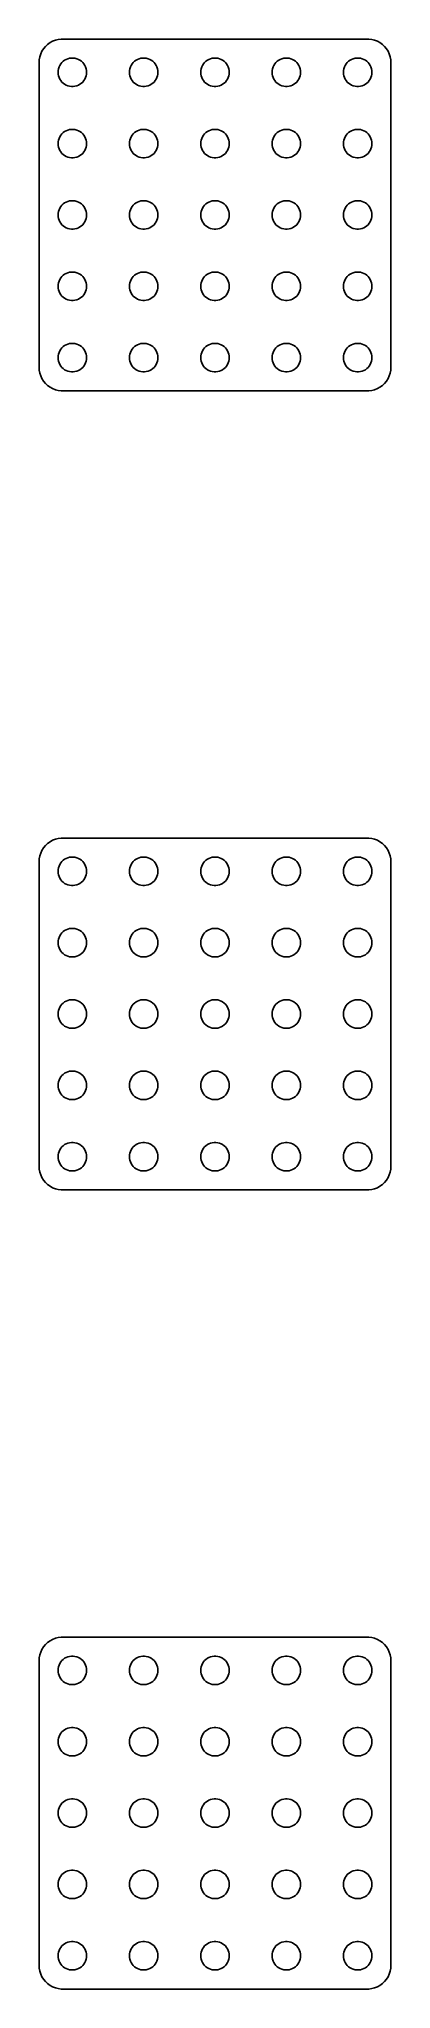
# Model space of a CAD drawing. Header units: metres. Extents: x -18 to 18, y 150 to 354.
import ezdxf

# ---------------------------------------------------------------- set-up
doc = ezdxf.new("R2010")
doc.units = ezdxf.units.M

msp = doc.modelspace()

# ---------------------------------------------------------------- linework, layer by layer
for p, q in [((-18.4214, 352.622), (-18.4803, 352.313)), ((-18.3244, 352.92), (-18.4214, 352.622)), ((-18.1908, 353.204), (-18.3244, 352.92)), ((-18.0225, 353.469), (-18.1908, 353.204)), ((-17.8224, 353.711), (-18.0225, 353.469)), ((-17.5936, 353.926), (-17.8224, 353.711)), ((-17.3396, 354.111), (-17.5936, 353.926)), ((-17.0644, 354.262), (-17.3396, 354.111)), ((-16.7725, 354.378), (-17.0644, 354.262)), ((-16.4684, 354.456), (-16.7725, 354.378)), ((-16.157, 354.495), (-16.4684, 354.456)), ((16.157, 354.495), (-16.157, 354.495)), ((16.4684, 354.456), (16.157, 354.495)), ((16.7725, 354.378), (16.4684, 354.456)), ((17.0644, 354.262), (16.7725, 354.378)), ((17.3396, 354.111), (17.0644, 354.262)), ((17.5936, 353.926), (17.3396, 354.111)), ((17.8224, 353.711), (17.5936, 353.926)), ((18.0225, 353.469), (17.8224, 353.711)), ((18.1908, 353.204), (18.0225, 353.469)), ((18.3244, 352.92), (18.1908, 353.204)), ((18.4214, 352.622), (18.3244, 352.92)), ((18.4803, 352.313), (18.4214, 352.622)), ((-18.4803, 352.313), (-18.5, 352)), ((-18.5, 352), (-18.5, 320)), ((-16.5, 351), (-16.4882, 351.188)), ((-16.4882, 350.812), (-16.5, 351)), ((-16.4882, 351.188), (-16.4529, 351.373)), ((-16.4529, 350.627), (-16.4882, 350.812)), ((-16.4529, 351.373), (-16.3947, 351.552)), ((-16.3947, 350.448), (-16.4529, 350.627)), ((-16.3947, 351.552), (-16.3145, 351.723)), ((-16.3145, 351.723), (-16.2135, 351.882)), ((-16.2135, 351.882), (-16.0934, 352.027)), ((-16.0934, 352.027), (-15.9561, 352.156)), ((-15.9561, 352.156), (-15.8037, 352.266)), ((-15.8037, 352.266), (-15.6387, 352.357)), ((-15.6387, 352.357), (-15.4635, 352.427)), ((-15.4635, 352.427), (-15.2811, 352.473)), ((-15.2811, 352.473), (-15.0942, 352.497)), ((-15.0942, 352.497), (-14.9058, 352.497)), ((-14.9058, 352.497), (-14.7189, 352.473)), ((-14.7189, 352.473), (-14.5365, 352.427)), ((-14.5365, 352.427), (-14.3613, 352.357)), ((-14.3613, 352.357), (-14.1963, 352.266)), ((-14.1963, 352.266), (-14.0439, 352.156)), ((-14.0439, 352.156), (-13.9065, 352.027)), ((-13.9065, 352.027), (-13.7865, 351.882)), ((-13.7865, 351.882), (-13.6855, 351.723)), ((-13.6855, 351.723), (-13.6053, 351.552)), ((-13.6053, 351.552), (-13.5471, 351.373)), ((-13.5471, 350.627), (-13.6053, 350.448)), ((-13.5471, 351.373), (-13.5118, 351.188)), ((-13.5118, 350.812), (-13.5471, 350.627)), ((-13.5118, 351.188), (-13.5, 351)), ((-13.5, 351), (-13.5118, 350.812)), ((-9, 351), (-8.98816, 351.188)), ((-8.98816, 350.812), (-9, 351)), ((-8.98816, 351.188), (-8.95287, 351.373)), ((-8.95287, 350.627), (-8.98816, 350.812)), ((-8.95287, 351.373), (-8.89465, 351.552)), ((-8.89465, 350.448), (-8.95287, 350.627)), ((-8.89465, 351.552), (-8.81445, 351.723)), ((-8.81445, 351.723), (-8.71352, 351.882)), ((-8.71352, 351.882), (-8.59344, 352.027)), ((-8.59344, 352.027), (-8.45613, 352.156)), ((-8.45613, 352.156), (-8.30373, 352.266)), ((-8.30373, 352.266), (-8.13866, 352.357)), ((-8.13866, 352.357), (-7.96352, 352.427)), ((-7.96352, 352.427), (-7.78107, 352.473)), ((-7.78107, 352.473), (-7.59418, 352.497)), ((-7.59418, 352.497), (-7.40581, 352.497)), ((-7.40581, 352.497), (-7.21892, 352.473)), ((-7.21892, 352.473), (-7.03647, 352.427)), ((-7.03647, 352.427), (-6.86133, 352.357)), ((-6.86133, 352.357), (-6.69626, 352.266)), ((-6.69626, 352.266), (-6.54385, 352.156)), ((-6.54385, 352.156), (-6.40654, 352.027)), ((-6.40654, 352.027), (-6.28647, 351.882)), ((-6.28647, 351.882), (-6.18553, 351.723)), ((-6.18553, 351.723), (-6.10533, 351.552)), ((-6.10533, 351.552), (-6.04712, 351.373)), ((-6.04712, 350.627), (-6.10533, 350.448)), ((-6.04712, 351.373), (-6.01183, 351.188)), ((-6.01183, 350.812), (-6.04712, 350.627)), ((-6.01183, 351.188), (-6, 351)), ((-6, 351), (-6.01183, 350.812)), ((-1.5, 351), (-1.48816, 351.188)), ((-1.48816, 350.812), (-1.5, 351)), ((-1.48816, 351.188), (-1.45287, 351.373)), ((-1.45287, 350.627), (-1.48816, 350.812)), ((-1.45287, 351.373), (-1.39465, 351.552)), ((-1.39465, 350.448), (-1.45287, 350.627)), ((-1.39465, 351.552), (-1.31445, 351.723)), ((-1.31445, 351.723), (-1.21352, 351.882)), ((-1.21352, 351.882), (-1.09344, 352.027)), ((-1.09344, 352.027), (-0.956131, 352.156)), ((-0.956131, 352.156), (-0.803726, 352.266)), ((-0.803726, 352.266), (-0.638657, 352.357)), ((-0.638657, 352.357), (-0.463516, 352.427)), ((-0.463516, 352.427), (-0.281067, 352.473)), ((-0.281067, 352.473), (-0.094177, 352.497)), ((-0.094177, 352.497), (0.094177, 352.497)), ((0.094177, 352.497), (0.281067, 352.473)), ((0.281067, 352.473), (0.463516, 352.427)), ((0.463516, 352.427), (0.638657, 352.357)), ((0.638657, 352.357), (0.803726, 352.266)), ((0.803726, 352.266), (0.956131, 352.156)), ((0.956131, 352.156), (1.09344, 352.027)), ((1.09344, 352.027), (1.21352, 351.882)), ((1.21352, 351.882), (1.31445, 351.723)), ((1.31445, 351.723), (1.39465, 351.552)), ((1.39465, 351.552), (1.45287, 351.373)), ((1.45287, 350.627), (1.39465, 350.448)), ((1.45287, 351.373), (1.48816, 351.188)), ((1.48816, 350.812), (1.45287, 350.627)), ((1.48816, 351.188), (1.5, 351)), ((1.5, 351), (1.48816, 350.812)), ((6, 351), (6.01183, 351.188)), ((6.01183, 350.812), (6, 351)), ((6.01183, 351.188), (6.04712, 351.373)), ((6.04712, 350.627), (6.01183, 350.812)), ((6.04712, 351.373), (6.10533, 351.552)), ((6.10533, 350.448), (6.04712, 350.627)), ((6.10533, 351.552), (6.18553, 351.723)), ((6.18553, 351.723), (6.28647, 351.882)), ((6.28647, 351.882), (6.40654, 352.027)), ((6.40654, 352.027), (6.54385, 352.156)), ((6.54385, 352.156), (6.69626, 352.266)), ((6.69626, 352.266), (6.86133, 352.357)), ((6.86133, 352.357), (7.03647, 352.427)), ((7.03647, 352.427), (7.21892, 352.473)), ((7.21892, 352.473), (7.40581, 352.497)), ((7.40581, 352.497), (7.59418, 352.497)), ((7.59418, 352.497), (7.78107, 352.473)), ((7.78107, 352.473), (7.96352, 352.427)), ((7.96352, 352.427), (8.13866, 352.357)), ((8.13866, 352.357), (8.30373, 352.266)), ((8.30373, 352.266), (8.45613, 352.156)), ((8.45613, 352.156), (8.59344, 352.027)), ((8.59344, 352.027), (8.71352, 351.882)), ((8.71352, 351.882), (8.81445, 351.723)), ((8.81445, 351.723), (8.89465, 351.552)), ((8.89465, 351.552), (8.95287, 351.373)), ((8.95287, 350.627), (8.89465, 350.448)), ((8.95287, 351.373), (8.98816, 351.188)), ((8.98816, 350.812), (8.95287, 350.627)), ((8.98816, 351.188), (9, 351)), ((9, 351), (8.98816, 350.812)), ((13.5, 351), (13.5118, 351.188)), ((13.5118, 350.812), (13.5, 351)), ((13.5118, 351.188), (13.5471, 351.373)), ((13.5471, 350.627), (13.5118, 350.812)), ((13.5471, 351.373), (13.6053, 351.552)), ((13.6053, 350.448), (13.5471, 350.627)), ((13.6053, 351.552), (13.6855, 351.723)), ((13.6855, 351.723), (13.7865, 351.882)), ((13.7865, 351.882), (13.9065, 352.027)), ((13.9065, 352.027), (14.0439, 352.156)), ((14.0439, 352.156), (14.1963, 352.266)), ((14.1963, 352.266), (14.3613, 352.357)), ((14.3613, 352.357), (14.5365, 352.427)), ((14.5365, 352.427), (14.7189, 352.473)), ((14.7189, 352.473), (14.9058, 352.497)), ((14.9058, 352.497), (15.0942, 352.497)), ((15.0942, 352.497), (15.2811, 352.473)), ((15.2811, 352.473), (15.4635, 352.427)), ((15.4635, 352.427), (15.6387, 352.357)), ((15.6387, 352.357), (15.8037, 352.266)), ((15.8037, 352.266), (15.9561, 352.156)), ((15.9561, 352.156), (16.0934, 352.027)), ((16.0934, 352.027), (16.2135, 351.882)), ((16.2135, 351.882), (16.3145, 351.723)), ((16.3145, 351.723), (16.3947, 351.552)), ((16.3947, 351.552), (16.4529, 351.373)), ((16.4529, 350.627), (16.3947, 350.448)), ((16.4529, 351.373), (16.4882, 351.188)), ((16.4882, 350.812), (16.4529, 350.627)), ((16.4882, 351.188), (16.5, 351)), ((16.5, 351), (16.4882, 350.812)), ((18.5, 352), (18.4803, 352.313)), ((18.5, 320), (18.5, 352)), ((-16.3145, 350.277), (-16.3947, 350.448)), ((-16.2135, 350.118), (-16.3145, 350.277)), ((-16.0934, 349.973), (-16.2135, 350.118)), ((-15.9561, 349.844), (-16.0934, 349.973)), ((-15.8037, 349.734), (-15.9561, 349.844)), ((-15.6387, 349.643), (-15.8037, 349.734)), ((-15.4635, 349.573), (-15.6387, 349.643)), ((-15.2811, 349.527), (-15.4635, 349.573)), ((-15.0942, 349.503), (-15.2811, 349.527)), ((-14.9058, 349.503), (-15.0942, 349.503)), ((-14.7189, 349.527), (-14.9058, 349.503)), ((-14.5365, 349.573), (-14.7189, 349.527)), ((-14.3613, 349.643), (-14.5365, 349.573)), ((-14.1963, 349.734), (-14.3613, 349.643)), ((-14.0439, 349.844), (-14.1963, 349.734)), ((-13.9065, 349.973), (-14.0439, 349.844)), ((-13.7865, 350.118), (-13.9065, 349.973)), ((-13.6855, 350.277), (-13.7865, 350.118)), ((-13.6053, 350.448), (-13.6855, 350.277)), ((-8.81445, 350.277), (-8.89465, 350.448)), ((-8.71352, 350.118), (-8.81445, 350.277)), ((-8.59344, 349.973), (-8.71352, 350.118)), ((-8.45613, 349.844), (-8.59344, 349.973)), ((-8.30373, 349.734), (-8.45613, 349.844)), ((-8.13866, 349.643), (-8.30373, 349.734)), ((-7.96352, 349.573), (-8.13866, 349.643)), ((-7.78107, 349.527), (-7.96352, 349.573)), ((-7.59418, 349.503), (-7.78107, 349.527)), ((-7.40581, 349.503), (-7.59418, 349.503)), ((-7.21892, 349.527), (-7.40581, 349.503)), ((-7.03647, 349.573), (-7.21892, 349.527)), ((-6.86133, 349.643), (-7.03647, 349.573)), ((-6.69626, 349.734), (-6.86133, 349.643)), ((-6.54385, 349.844), (-6.69626, 349.734)), ((-6.40654, 349.973), (-6.54385, 349.844)), ((-6.28647, 350.118), (-6.40654, 349.973)), ((-6.18553, 350.277), (-6.28647, 350.118)), ((-6.10533, 350.448), (-6.18553, 350.277)), ((-1.31445, 350.277), (-1.39465, 350.448)), ((-1.21352, 350.118), (-1.31445, 350.277)), ((-1.09344, 349.973), (-1.21352, 350.118)), ((-0.956131, 349.844), (-1.09344, 349.973)), ((-0.803726, 349.734), (-0.956131, 349.844)), ((-0.638657, 349.643), (-0.803726, 349.734)), ((-0.463516, 349.573), (-0.638657, 349.643)), ((-0.281067, 349.527), (-0.463516, 349.573)), ((-0.094177, 349.503), (-0.281067, 349.527)), ((0.094177, 349.503), (-0.094177, 349.503)), ((0.281067, 349.527), (0.094177, 349.503)), ((0.463516, 349.573), (0.281067, 349.527)), ((0.638657, 349.643), (0.463516, 349.573)), ((0.803726, 349.734), (0.638657, 349.643)), ((0.956131, 349.844), (0.803726, 349.734)), ((1.09344, 349.973), (0.956131, 349.844)), ((1.21352, 350.118), (1.09344, 349.973)), ((1.31445, 350.277), (1.21352, 350.118)), ((1.39465, 350.448), (1.31445, 350.277)), ((6.18553, 350.277), (6.10533, 350.448)), ((6.28647, 350.118), (6.18553, 350.277)), ((6.40654, 349.973), (6.28647, 350.118)), ((6.54385, 349.844), (6.40654, 349.973)), ((6.69626, 349.734), (6.54385, 349.844)), ((6.86133, 349.643), (6.69626, 349.734)), ((7.03647, 349.573), (6.86133, 349.643)), ((7.21892, 349.527), (7.03647, 349.573)), ((7.40581, 349.503), (7.21892, 349.527)), ((7.59418, 349.503), (7.40581, 349.503)), ((7.78107, 349.527), (7.59418, 349.503)), ((7.96352, 349.573), (7.78107, 349.527)), ((8.13866, 349.643), (7.96352, 349.573)), ((8.30373, 349.734), (8.13866, 349.643)), ((8.45613, 349.844), (8.30373, 349.734)), ((8.59344, 349.973), (8.45613, 349.844)), ((8.71352, 350.118), (8.59344, 349.973)), ((8.81445, 350.277), (8.71352, 350.118)), ((8.89465, 350.448), (8.81445, 350.277)), ((13.6855, 350.277), (13.6053, 350.448)), ((13.7865, 350.118), (13.6855, 350.277)), ((13.9065, 349.973), (13.7865, 350.118)), ((14.0439, 349.844), (13.9065, 349.973)), ((14.1963, 349.734), (14.0439, 349.844)), ((14.3613, 349.643), (14.1963, 349.734)), ((14.5365, 349.573), (14.3613, 349.643)), ((14.7189, 349.527), (14.5365, 349.573)), ((14.9058, 349.503), (14.7189, 349.527)), ((15.0942, 349.503), (14.9058, 349.503)), ((15.2811, 349.527), (15.0942, 349.503)), ((15.4635, 349.573), (15.2811, 349.527)), ((15.6387, 349.643), (15.4635, 349.573)), ((15.8037, 349.734), (15.6387, 349.643)), ((15.9561, 349.844), (15.8037, 349.734)), ((16.0934, 349.973), (15.9561, 349.844)), ((16.2135, 350.118), (16.0934, 349.973)), ((16.3145, 350.277), (16.2135, 350.118)), ((16.3947, 350.448), (16.3145, 350.277)), ((-16.2135, 344.382), (-16.0934, 344.527)), ((-16.0934, 344.527), (-15.9561, 344.656)), ((-15.9561, 344.656), (-15.8037, 344.766)), ((-15.8037, 344.766), (-15.6387, 344.857)), ((-15.6387, 344.857), (-15.4635, 344.927)), ((-15.4635, 344.927), (-15.2811, 344.973)), ((-15.2811, 344.973), (-15.0942, 344.997)), ((-15.0942, 344.997), (-14.9058, 344.997)), ((-14.9058, 344.997), (-14.7189, 344.973)), ((-14.7189, 344.973), (-14.5365, 344.927)), ((-14.5365, 344.927), (-14.3613, 344.857)), ((-14.3613, 344.857), (-14.1963, 344.766)), ((-14.1963, 344.766), (-14.0439, 344.656)), ((-14.0439, 344.656), (-13.9065, 344.527)), ((-13.9065, 344.527), (-13.7865, 344.382)), ((-8.71352, 344.382), (-8.59344, 344.527)), ((-8.59344, 344.527), (-8.45613, 344.656)), ((-8.45613, 344.656), (-8.30373, 344.766)), ((-8.30373, 344.766), (-8.13866, 344.857)), ((-8.13866, 344.857), (-7.96352, 344.927)), ((-7.96352, 344.927), (-7.78107, 344.973)), ((-7.78107, 344.973), (-7.59418, 344.997)), ((-7.59418, 344.997), (-7.40581, 344.997)), ((-7.40581, 344.997), (-7.21892, 344.973)), ((-7.21892, 344.973), (-7.03647, 344.927)), ((-7.03647, 344.927), (-6.86133, 344.857)), ((-6.86133, 344.857), (-6.69626, 344.766)), ((-6.69626, 344.766), (-6.54385, 344.656)), ((-6.54385, 344.656), (-6.40654, 344.527)), ((-6.40654, 344.527), (-6.28647, 344.382)), ((-1.21352, 344.382), (-1.09344, 344.527)), ((-1.09344, 344.527), (-0.956131, 344.656)), ((-0.956131, 344.656), (-0.803726, 344.766)), ((-0.803726, 344.766), (-0.638657, 344.857)), ((-0.638657, 344.857), (-0.463516, 344.927)), ((-0.463516, 344.927), (-0.281067, 344.973)), ((-0.281067, 344.973), (-0.094177, 344.997)), ((-0.094177, 344.997), (0.094177, 344.997)), ((0.094177, 344.997), (0.281067, 344.973)), ((0.281067, 344.973), (0.463516, 344.927)), ((0.463516, 344.927), (0.638657, 344.857)), ((0.638657, 344.857), (0.803726, 344.766)), ((0.803726, 344.766), (0.956131, 344.656)), ((0.956131, 344.656), (1.09344, 344.527)), ((1.09344, 344.527), (1.21352, 344.382)), ((6.28647, 344.382), (6.40654, 344.527)), ((6.40654, 344.527), (6.54385, 344.656)), ((6.54385, 344.656), (6.69626, 344.766)), ((6.69626, 344.766), (6.86133, 344.857)), ((6.86133, 344.857), (7.03647, 344.927)), ((7.03647, 344.927), (7.21892, 344.973)), ((7.21892, 344.973), (7.40581, 344.997)), ((7.40581, 344.997), (7.59418, 344.997)), ((7.59418, 344.997), (7.78107, 344.973)), ((7.78107, 344.973), (7.96352, 344.927)), ((7.96352, 344.927), (8.13866, 344.857)), ((8.13866, 344.857), (8.30373, 344.766)), ((8.30373, 344.766), (8.45613, 344.656)), ((8.45613, 344.656), (8.59344, 344.527)), ((8.59344, 344.527), (8.71352, 344.382)), ((13.7865, 344.382), (13.9065, 344.527)), ((13.9065, 344.527), (14.0439, 344.656)), ((14.0439, 344.656), (14.1963, 344.766)), ((14.1963, 344.766), (14.3613, 344.857)), ((14.3613, 344.857), (14.5365, 344.927)), ((14.5365, 344.927), (14.7189, 344.973)), ((14.7189, 344.973), (14.9058, 344.997)), ((14.9058, 344.997), (15.0942, 344.997)), ((15.0942, 344.997), (15.2811, 344.973)), ((15.2811, 344.973), (15.4635, 344.927)), ((15.4635, 344.927), (15.6387, 344.857)), ((15.6387, 344.857), (15.8037, 344.766)), ((15.8037, 344.766), (15.9561, 344.656)), ((15.9561, 344.656), (16.0934, 344.527)), ((16.0934, 344.527), (16.2135, 344.382)), ((-16.5, 343.5), (-16.4882, 343.688)), ((-16.4882, 343.312), (-16.5, 343.5)), ((-16.4882, 343.688), (-16.4529, 343.873)), ((-16.4529, 343.127), (-16.4882, 343.312)), ((-16.4529, 343.873), (-16.3947, 344.052)), ((-16.3947, 342.948), (-16.4529, 343.127)), ((-16.3947, 344.052), (-16.3145, 344.223)), ((-16.3145, 342.777), (-16.3947, 342.948)), ((-16.3145, 344.223), (-16.2135, 344.382)), ((-16.2135, 342.618), (-16.3145, 342.777)), ((-16.0934, 342.473), (-16.2135, 342.618)), ((-15.9561, 342.344), (-16.0934, 342.473)), ((-15.8037, 342.234), (-15.9561, 342.344)), ((-14.0439, 342.344), (-14.1963, 342.234)), ((-13.9065, 342.473), (-14.0439, 342.344)), ((-13.7865, 342.618), (-13.9065, 342.473)), ((-13.7865, 344.382), (-13.6855, 344.223)), ((-13.6855, 342.777), (-13.7865, 342.618)), ((-13.6855, 344.223), (-13.6053, 344.052)), ((-13.6053, 342.948), (-13.6855, 342.777)), ((-13.6053, 344.052), (-13.5471, 343.873)), ((-13.5471, 343.127), (-13.6053, 342.948)), ((-13.5471, 343.873), (-13.5118, 343.688)), ((-13.5118, 343.312), (-13.5471, 343.127)), ((-13.5118, 343.688), (-13.5, 343.5)), ((-13.5, 343.5), (-13.5118, 343.312)), ((-9, 343.5), (-8.98816, 343.688)), ((-8.98816, 343.312), (-9, 343.5)), ((-8.98816, 343.688), (-8.95287, 343.873)), ((-8.95287, 343.127), (-8.98816, 343.312)), ((-8.95287, 343.873), (-8.89465, 344.052)), ((-8.89465, 342.948), (-8.95287, 343.127)), ((-8.89465, 344.052), (-8.81445, 344.223)), ((-8.81445, 342.777), (-8.89465, 342.948)), ((-8.81445, 344.223), (-8.71352, 344.382)), ((-8.71352, 342.618), (-8.81445, 342.777)), ((-8.59344, 342.473), (-8.71352, 342.618)), ((-8.45613, 342.344), (-8.59344, 342.473)), ((-8.30373, 342.234), (-8.45613, 342.344)), ((-6.54385, 342.344), (-6.69626, 342.234)), ((-6.40654, 342.473), (-6.54385, 342.344)), ((-6.28647, 342.618), (-6.40654, 342.473)), ((-6.28647, 344.382), (-6.18553, 344.223)), ((-6.18553, 342.777), (-6.28647, 342.618)), ((-6.18553, 344.223), (-6.10533, 344.052)), ((-6.10533, 342.948), (-6.18553, 342.777)), ((-6.10533, 344.052), (-6.04712, 343.873)), ((-6.04712, 343.127), (-6.10533, 342.948)), ((-6.04712, 343.873), (-6.01183, 343.688)), ((-6.01183, 343.312), (-6.04712, 343.127)), ((-6.01183, 343.688), (-6, 343.5)), ((-6, 343.5), (-6.01183, 343.312)), ((-1.5, 343.5), (-1.48816, 343.688)), ((-1.48816, 343.312), (-1.5, 343.5)), ((-1.48816, 343.688), (-1.45287, 343.873)), ((-1.45287, 343.127), (-1.48816, 343.312)), ((-1.45287, 343.873), (-1.39465, 344.052)), ((-1.39465, 342.948), (-1.45287, 343.127)), ((-1.39465, 344.052), (-1.31445, 344.223)), ((-1.31445, 342.777), (-1.39465, 342.948)), ((-1.31445, 344.223), (-1.21352, 344.382)), ((-1.21352, 342.618), (-1.31445, 342.777)), ((-1.09344, 342.473), (-1.21352, 342.618)), ((-0.956131, 342.344), (-1.09344, 342.473)), ((-0.803726, 342.234), (-0.956131, 342.344)), ((0.956131, 342.344), (0.803726, 342.234)), ((1.09344, 342.473), (0.956131, 342.344)), ((1.21352, 342.618), (1.09344, 342.473)), ((1.21352, 344.382), (1.31445, 344.223)), ((1.31445, 342.777), (1.21352, 342.618)), ((1.31445, 344.223), (1.39465, 344.052)), ((1.39465, 342.948), (1.31445, 342.777)), ((1.39465, 344.052), (1.45287, 343.873)), ((1.45287, 343.127), (1.39465, 342.948)), ((1.45287, 343.873), (1.48816, 343.688)), ((1.48816, 343.312), (1.45287, 343.127)), ((1.48816, 343.688), (1.5, 343.5)), ((1.5, 343.5), (1.48816, 343.312)), ((6, 343.5), (6.01183, 343.688)), ((6.01183, 343.312), (6, 343.5)), ((6.01183, 343.688), (6.04712, 343.873)), ((6.04712, 343.127), (6.01183, 343.312)), ((6.04712, 343.873), (6.10533, 344.052)), ((6.10533, 342.948), (6.04712, 343.127)), ((6.10533, 344.052), (6.18553, 344.223)), ((6.18553, 342.777), (6.10533, 342.948)), ((6.18553, 344.223), (6.28647, 344.382)), ((6.28647, 342.618), (6.18553, 342.777)), ((6.40654, 342.473), (6.28647, 342.618)), ((6.54385, 342.344), (6.40654, 342.473)), ((6.69626, 342.234), (6.54385, 342.344)), ((8.45613, 342.344), (8.30373, 342.234)), ((8.59344, 342.473), (8.45613, 342.344)), ((8.71352, 342.618), (8.59344, 342.473)), ((8.71352, 344.382), (8.81445, 344.223)), ((8.81445, 342.777), (8.71352, 342.618)), ((8.81445, 344.223), (8.89465, 344.052)), ((8.89465, 342.948), (8.81445, 342.777)), ((8.89465, 344.052), (8.95287, 343.873)), ((8.95287, 343.127), (8.89465, 342.948)), ((8.95287, 343.873), (8.98816, 343.688)), ((8.98816, 343.312), (8.95287, 343.127)), ((8.98816, 343.688), (9, 343.5)), ((9, 343.5), (8.98816, 343.312)), ((13.5, 343.5), (13.5118, 343.688)), ((13.5118, 343.312), (13.5, 343.5)), ((13.5118, 343.688), (13.5471, 343.873)), ((13.5471, 343.127), (13.5118, 343.312)), ((13.5471, 343.873), (13.6053, 344.052)), ((13.6053, 342.948), (13.5471, 343.127)), ((13.6053, 344.052), (13.6855, 344.223)), ((13.6855, 342.777), (13.6053, 342.948)), ((13.6855, 344.223), (13.7865, 344.382)), ((13.7865, 342.618), (13.6855, 342.777)), ((13.9065, 342.473), (13.7865, 342.618)), ((14.0439, 342.344), (13.9065, 342.473)), ((14.1963, 342.234), (14.0439, 342.344)), ((15.9561, 342.344), (15.8037, 342.234)), ((16.0934, 342.473), (15.9561, 342.344)), ((16.2135, 342.618), (16.0934, 342.473)), ((16.2135, 344.382), (16.3145, 344.223)), ((16.3145, 342.777), (16.2135, 342.618)), ((16.3145, 344.223), (16.3947, 344.052)), ((16.3947, 342.948), (16.3145, 342.777)), ((16.3947, 344.052), (16.4529, 343.873)), ((16.4529, 343.127), (16.3947, 342.948)), ((16.4529, 343.873), (16.4882, 343.688)), ((16.4882, 343.312), (16.4529, 343.127)), ((16.4882, 343.688), (16.5, 343.5)), ((16.5, 343.5), (16.4882, 343.312)), ((-15.6387, 342.143), (-15.8037, 342.234)), ((-15.4635, 342.073), (-15.6387, 342.143)), ((-15.2811, 342.027), (-15.4635, 342.073)), ((-15.0942, 342.003), (-15.2811, 342.027)), ((-14.9058, 342.003), (-15.0942, 342.003)), ((-14.7189, 342.027), (-14.9058, 342.003)), ((-14.5365, 342.073), (-14.7189, 342.027)), ((-14.3613, 342.143), (-14.5365, 342.073)), ((-14.1963, 342.234), (-14.3613, 342.143)), ((-8.13866, 342.143), (-8.30373, 342.234)), ((-7.96352, 342.073), (-8.13866, 342.143)), ((-7.78107, 342.027), (-7.96352, 342.073)), ((-7.59418, 342.003), (-7.78107, 342.027)), ((-7.40581, 342.003), (-7.59418, 342.003)), ((-7.21892, 342.027), (-7.40581, 342.003)), ((-7.03647, 342.073), (-7.21892, 342.027)), ((-6.86133, 342.143), (-7.03647, 342.073)), ((-6.69626, 342.234), (-6.86133, 342.143)), ((-0.638657, 342.143), (-0.803726, 342.234)), ((-0.463516, 342.073), (-0.638657, 342.143)), ((-0.281067, 342.027), (-0.463516, 342.073)), ((-0.094177, 342.003), (-0.281067, 342.027)), ((0.094177, 342.003), (-0.094177, 342.003)), ((0.281067, 342.027), (0.094177, 342.003)), ((0.463516, 342.073), (0.281067, 342.027)), ((0.638657, 342.143), (0.463516, 342.073)), ((0.803726, 342.234), (0.638657, 342.143)), ((6.86133, 342.143), (6.69626, 342.234)), ((7.03647, 342.073), (6.86133, 342.143)), ((7.21892, 342.027), (7.03647, 342.073)), ((7.40581, 342.003), (7.21892, 342.027)), ((7.59418, 342.003), (7.40581, 342.003)), ((7.78107, 342.027), (7.59418, 342.003)), ((7.96352, 342.073), (7.78107, 342.027)), ((8.13866, 342.143), (7.96352, 342.073)), ((8.30373, 342.234), (8.13866, 342.143)), ((14.3613, 342.143), (14.1963, 342.234)), ((14.5365, 342.073), (14.3613, 342.143)), ((14.7189, 342.027), (14.5365, 342.073)), ((14.9058, 342.003), (14.7189, 342.027)), ((15.0942, 342.003), (14.9058, 342.003)), ((15.2811, 342.027), (15.0942, 342.003)), ((15.4635, 342.073), (15.2811, 342.027)), ((15.6387, 342.143), (15.4635, 342.073)), ((15.8037, 342.234), (15.6387, 342.143)), ((-16.5, 336), (-16.4882, 336.188)), ((-16.4882, 336.188), (-16.4529, 336.373)), ((-16.4529, 336.373), (-16.3947, 336.552)), ((-16.3947, 336.552), (-16.3145, 336.723)), ((-16.3145, 336.723), (-16.2135, 336.882)), ((-16.2135, 336.882), (-16.0934, 337.027)), ((-16.0934, 337.027), (-15.9561, 337.156)), ((-15.9561, 337.156), (-15.8037, 337.266)), ((-15.8037, 337.266), (-15.6387, 337.357)), ((-15.6387, 337.357), (-15.4635, 337.427)), ((-15.4635, 337.427), (-15.2811, 337.473)), ((-15.2811, 337.473), (-15.0942, 337.497)), ((-15.0942, 337.497), (-14.9058, 337.497)), ((-14.9058, 337.497), (-14.7189, 337.473)), ((-14.7189, 337.473), (-14.5365, 337.427)), ((-14.5365, 337.427), (-14.3613, 337.357)), ((-14.3613, 337.357), (-14.1963, 337.266)), ((-14.1963, 337.266), (-14.0439, 337.156)), ((-14.0439, 337.156), (-13.9065, 337.027)), ((-13.9065, 337.027), (-13.7865, 336.882)), ((-13.7865, 336.882), (-13.6855, 336.723)), ((-13.6855, 336.723), (-13.6053, 336.552)), ((-13.6053, 336.552), (-13.5471, 336.373)), ((-13.5471, 336.373), (-13.5118, 336.188)), ((-13.5118, 336.188), (-13.5, 336)), ((-9, 336), (-8.98816, 336.188)), ((-8.98816, 336.188), (-8.95287, 336.373)), ((-8.95287, 336.373), (-8.89465, 336.552)), ((-8.89465, 336.552), (-8.81445, 336.723)), ((-8.81445, 336.723), (-8.71352, 336.882)), ((-8.71352, 336.882), (-8.59344, 337.027)), ((-8.59344, 337.027), (-8.45613, 337.156)), ((-8.45613, 337.156), (-8.30373, 337.266)), ((-8.30373, 337.266), (-8.13866, 337.357)), ((-8.13866, 337.357), (-7.96352, 337.427)), ((-7.96352, 337.427), (-7.78107, 337.473)), ((-7.78107, 337.473), (-7.59418, 337.497)), ((-7.59418, 337.497), (-7.40581, 337.497)), ((-7.40581, 337.497), (-7.21892, 337.473)), ((-7.21892, 337.473), (-7.03647, 337.427)), ((-7.03647, 337.427), (-6.86133, 337.357)), ((-6.86133, 337.357), (-6.69626, 337.266)), ((-6.69626, 337.266), (-6.54385, 337.156)), ((-6.54385, 337.156), (-6.40654, 337.027)), ((-6.40654, 337.027), (-6.28647, 336.882)), ((-6.28647, 336.882), (-6.18553, 336.723)), ((-6.18553, 336.723), (-6.10533, 336.552)), ((-6.10533, 336.552), (-6.04712, 336.373)), ((-6.04712, 336.373), (-6.01183, 336.188)), ((-6.01183, 336.188), (-6, 336)), ((-1.5, 336), (-1.48816, 336.188)), ((-1.48816, 336.188), (-1.45287, 336.373)), ((-1.45287, 336.373), (-1.39465, 336.552)), ((-1.39465, 336.552), (-1.31445, 336.723)), ((-1.31445, 336.723), (-1.21352, 336.882)), ((-1.21352, 336.882), (-1.09344, 337.027)), ((-1.09344, 337.027), (-0.956131, 337.156)), ((-0.956131, 337.156), (-0.803726, 337.266)), ((-0.803726, 337.266), (-0.638657, 337.357)), ((-0.638657, 337.357), (-0.463516, 337.427)), ((-0.463516, 337.427), (-0.281067, 337.473)), ((-0.281067, 337.473), (-0.094177, 337.497)), ((-0.094177, 337.497), (0.094177, 337.497)), ((0.094177, 337.497), (0.281067, 337.473)), ((0.281067, 337.473), (0.463516, 337.427)), ((0.463516, 337.427), (0.638657, 337.357)), ((0.638657, 337.357), (0.803726, 337.266)), ((0.803726, 337.266), (0.956131, 337.156)), ((0.956131, 337.156), (1.09344, 337.027)), ((1.09344, 337.027), (1.21352, 336.882)), ((1.21352, 336.882), (1.31445, 336.723)), ((1.31445, 336.723), (1.39465, 336.552)), ((1.39465, 336.552), (1.45287, 336.373)), ((1.45287, 336.373), (1.48816, 336.188)), ((1.48816, 336.188), (1.5, 336)), ((6, 336), (6.01183, 336.188)), ((6.01183, 336.188), (6.04712, 336.373)), ((6.04712, 336.373), (6.10533, 336.552)), ((6.10533, 336.552), (6.18553, 336.723)), ((6.18553, 336.723), (6.28647, 336.882)), ((6.28647, 336.882), (6.40654, 337.027)), ((6.40654, 337.027), (6.54385, 337.156)), ((6.54385, 337.156), (6.69626, 337.266)), ((6.69626, 337.266), (6.86133, 337.357)), ((6.86133, 337.357), (7.03647, 337.427)), ((7.03647, 337.427), (7.21892, 337.473)), ((7.21892, 337.473), (7.40581, 337.497)), ((7.40581, 337.497), (7.59418, 337.497)), ((7.59418, 337.497), (7.78107, 337.473)), ((7.78107, 337.473), (7.96352, 337.427)), ((7.96352, 337.427), (8.13866, 337.357)), ((8.13866, 337.357), (8.30373, 337.266)), ((8.30373, 337.266), (8.45613, 337.156)), ((8.45613, 337.156), (8.59344, 337.027)), ((8.59344, 337.027), (8.71352, 336.882)), ((8.71352, 336.882), (8.81445, 336.723)), ((8.81445, 336.723), (8.89465, 336.552)), ((8.89465, 336.552), (8.95287, 336.373)), ((8.95287, 336.373), (8.98816, 336.188)), ((8.98816, 336.188), (9, 336)), ((13.5, 336), (13.5118, 336.188)), ((13.5118, 336.188), (13.5471, 336.373)), ((13.5471, 336.373), (13.6053, 336.552)), ((13.6053, 336.552), (13.6855, 336.723)), ((13.6855, 336.723), (13.7865, 336.882)), ((13.7865, 336.882), (13.9065, 337.027)), ((13.9065, 337.027), (14.0439, 337.156)), ((14.0439, 337.156), (14.1963, 337.266)), ((14.1963, 337.266), (14.3613, 337.357)), ((14.3613, 337.357), (14.5365, 337.427)), ((14.5365, 337.427), (14.7189, 337.473)), ((14.7189, 337.473), (14.9058, 337.497)), ((14.9058, 337.497), (15.0942, 337.497)), ((15.0942, 337.497), (15.2811, 337.473)), ((15.2811, 337.473), (15.4635, 337.427)), ((15.4635, 337.427), (15.6387, 337.357)), ((15.6387, 337.357), (15.8037, 337.266)), ((15.8037, 337.266), (15.9561, 337.156)), ((15.9561, 337.156), (16.0934, 337.027)), ((16.0934, 337.027), (16.2135, 336.882)), ((16.2135, 336.882), (16.3145, 336.723)), ((16.3145, 336.723), (16.3947, 336.552)), ((16.3947, 336.552), (16.4529, 336.373)), ((16.4529, 336.373), (16.4882, 336.188)), ((16.4882, 336.188), (16.5, 336)), ((-16.4882, 335.812), (-16.5, 336)), ((-16.4529, 335.627), (-16.4882, 335.812)), ((-16.3947, 335.448), (-16.4529, 335.627)), ((-16.3145, 335.277), (-16.3947, 335.448)), ((-16.2135, 335.118), (-16.3145, 335.277)), ((-16.0934, 334.973), (-16.2135, 335.118)), ((-15.9561, 334.844), (-16.0934, 334.973)), ((-15.8037, 334.734), (-15.9561, 334.844)), ((-15.6387, 334.643), (-15.8037, 334.734)), ((-15.4635, 334.573), (-15.6387, 334.643)), ((-15.2811, 334.527), (-15.4635, 334.573)), ((-15.0942, 334.503), (-15.2811, 334.527)), ((-14.9058, 334.503), (-15.0942, 334.503)), ((-14.7189, 334.527), (-14.9058, 334.503)), ((-14.5365, 334.573), (-14.7189, 334.527)), ((-14.3613, 334.643), (-14.5365, 334.573)), ((-14.1963, 334.734), (-14.3613, 334.643)), ((-14.0439, 334.844), (-14.1963, 334.734)), ((-13.9065, 334.973), (-14.0439, 334.844)), ((-13.7865, 335.118), (-13.9065, 334.973)), ((-13.6855, 335.277), (-13.7865, 335.118)), ((-13.6053, 335.448), (-13.6855, 335.277)), ((-13.5471, 335.627), (-13.6053, 335.448)), ((-13.5118, 335.812), (-13.5471, 335.627)), ((-13.5, 336), (-13.5118, 335.812)), ((-8.98816, 335.812), (-9, 336)), ((-8.95287, 335.627), (-8.98816, 335.812)), ((-8.89465, 335.448), (-8.95287, 335.627)), ((-8.81445, 335.277), (-8.89465, 335.448)), ((-8.71352, 335.118), (-8.81445, 335.277)), ((-8.59344, 334.973), (-8.71352, 335.118)), ((-8.45613, 334.844), (-8.59344, 334.973)), ((-8.30373, 334.734), (-8.45613, 334.844)), ((-8.13866, 334.643), (-8.30373, 334.734)), ((-7.96352, 334.573), (-8.13866, 334.643)), ((-7.78107, 334.527), (-7.96352, 334.573)), ((-7.59418, 334.503), (-7.78107, 334.527)), ((-7.40581, 334.503), (-7.59418, 334.503)), ((-7.21892, 334.527), (-7.40581, 334.503)), ((-7.03647, 334.573), (-7.21892, 334.527)), ((-6.86133, 334.643), (-7.03647, 334.573)), ((-6.69626, 334.734), (-6.86133, 334.643)), ((-6.54385, 334.844), (-6.69626, 334.734)), ((-6.40654, 334.973), (-6.54385, 334.844)), ((-6.28647, 335.118), (-6.40654, 334.973)), ((-6.18553, 335.277), (-6.28647, 335.118)), ((-6.10533, 335.448), (-6.18553, 335.277)), ((-6.04712, 335.627), (-6.10533, 335.448)), ((-6.01183, 335.812), (-6.04712, 335.627)), ((-6, 336), (-6.01183, 335.812)), ((-1.48816, 335.812), (-1.5, 336)), ((-1.45287, 335.627), (-1.48816, 335.812)), ((-1.39465, 335.448), (-1.45287, 335.627)), ((-1.31445, 335.277), (-1.39465, 335.448)), ((-1.21352, 335.118), (-1.31445, 335.277)), ((-1.09344, 334.973), (-1.21352, 335.118)), ((-0.956131, 334.844), (-1.09344, 334.973)), ((-0.803726, 334.734), (-0.956131, 334.844)), ((-0.638657, 334.643), (-0.803726, 334.734)), ((-0.463516, 334.573), (-0.638657, 334.643)), ((-0.281067, 334.527), (-0.463516, 334.573)), ((-0.094177, 334.503), (-0.281067, 334.527)), ((0.094177, 334.503), (-0.094177, 334.503)), ((0.281067, 334.527), (0.094177, 334.503)), ((0.463516, 334.573), (0.281067, 334.527)), ((0.638657, 334.643), (0.463516, 334.573)), ((0.803726, 334.734), (0.638657, 334.643)), ((0.956131, 334.844), (0.803726, 334.734)), ((1.09344, 334.973), (0.956131, 334.844)), ((1.21352, 335.118), (1.09344, 334.973)), ((1.31445, 335.277), (1.21352, 335.118)), ((1.39465, 335.448), (1.31445, 335.277)), ((1.45287, 335.627), (1.39465, 335.448)), ((1.48816, 335.812), (1.45287, 335.627)), ((1.5, 336), (1.48816, 335.812)), ((6.01183, 335.812), (6, 336)), ((6.04712, 335.627), (6.01183, 335.812)), ((6.10533, 335.448), (6.04712, 335.627)), ((6.18553, 335.277), (6.10533, 335.448)), ((6.28647, 335.118), (6.18553, 335.277)), ((6.40654, 334.973), (6.28647, 335.118)), ((6.54385, 334.844), (6.40654, 334.973)), ((6.69626, 334.734), (6.54385, 334.844)), ((6.86133, 334.643), (6.69626, 334.734)), ((7.03647, 334.573), (6.86133, 334.643)), ((7.21892, 334.527), (7.03647, 334.573)), ((7.40581, 334.503), (7.21892, 334.527)), ((7.59418, 334.503), (7.40581, 334.503)), ((7.78107, 334.527), (7.59418, 334.503)), ((7.96352, 334.573), (7.78107, 334.527)), ((8.13866, 334.643), (7.96352, 334.573)), ((8.30373, 334.734), (8.13866, 334.643)), ((8.45613, 334.844), (8.30373, 334.734)), ((8.59344, 334.973), (8.45613, 334.844)), ((8.71352, 335.118), (8.59344, 334.973)), ((8.81445, 335.277), (8.71352, 335.118)), ((8.89465, 335.448), (8.81445, 335.277)), ((8.95287, 335.627), (8.89465, 335.448)), ((8.98816, 335.812), (8.95287, 335.627)), ((9, 336), (8.98816, 335.812)), ((13.5118, 335.812), (13.5, 336)), ((13.5471, 335.627), (13.5118, 335.812)), ((13.6053, 335.448), (13.5471, 335.627)), ((13.6855, 335.277), (13.6053, 335.448)), ((13.7865, 335.118), (13.6855, 335.277)), ((13.9065, 334.973), (13.7865, 335.118)), ((14.0439, 334.844), (13.9065, 334.973)), ((14.1963, 334.734), (14.0439, 334.844)), ((14.3613, 334.643), (14.1963, 334.734)), ((14.5365, 334.573), (14.3613, 334.643)), ((14.7189, 334.527), (14.5365, 334.573)), ((14.9058, 334.503), (14.7189, 334.527)), ((15.0942, 334.503), (14.9058, 334.503)), ((15.2811, 334.527), (15.0942, 334.503)), ((15.4635, 334.573), (15.2811, 334.527)), ((15.6387, 334.643), (15.4635, 334.573)), ((15.8037, 334.734), (15.6387, 334.643)), ((15.9561, 334.844), (15.8037, 334.734)), ((16.0934, 334.973), (15.9561, 334.844)), ((16.2135, 335.118), (16.0934, 334.973)), ((16.3145, 335.277), (16.2135, 335.118)), ((16.3947, 335.448), (16.3145, 335.277)), ((16.4529, 335.627), (16.3947, 335.448)), ((16.4882, 335.812), (16.4529, 335.627)), ((16.5, 336), (16.4882, 335.812)), ((-16.5, 328.5), (-16.4882, 328.688)), ((-16.4882, 328.312), (-16.5, 328.5)), ((-16.4882, 328.688), (-16.4529, 328.873)), ((-16.4529, 328.127), (-16.4882, 328.312)), ((-16.4529, 328.873), (-16.3947, 329.052)), ((-16.3947, 327.948), (-16.4529, 328.127)), ((-16.3947, 329.052), (-16.3145, 329.223)), ((-16.3145, 329.223), (-16.2135, 329.382)), ((-16.2135, 329.382), (-16.0934, 329.527)), ((-16.0934, 329.527), (-15.9561, 329.656)), ((-15.9561, 329.656), (-15.8037, 329.766)), ((-15.8037, 329.766), (-15.6387, 329.857)), ((-15.6387, 329.857), (-15.4635, 329.927)), ((-15.4635, 329.927), (-15.2811, 329.973)), ((-15.2811, 329.973), (-15.0942, 329.997)), ((-15.0942, 329.997), (-14.9058, 329.997)), ((-14.9058, 329.997), (-14.7189, 329.973)), ((-14.7189, 329.973), (-14.5365, 329.927)), ((-14.5365, 329.927), (-14.3613, 329.857)), ((-14.3613, 329.857), (-14.1963, 329.766)), ((-14.1963, 329.766), (-14.0439, 329.656)), ((-14.0439, 329.656), (-13.9065, 329.527)), ((-13.9065, 329.527), (-13.7865, 329.382)), ((-13.7865, 329.382), (-13.6855, 329.223)), ((-13.6855, 329.223), (-13.6053, 329.052)), ((-13.6053, 329.052), (-13.5471, 328.873)), ((-13.5471, 328.127), (-13.6053, 327.948)), ((-13.5471, 328.873), (-13.5118, 328.688)), ((-13.5118, 328.312), (-13.5471, 328.127)), ((-13.5118, 328.688), (-13.5, 328.5)), ((-13.5, 328.5), (-13.5118, 328.312)), ((-9, 328.5), (-8.98816, 328.688)), ((-8.98816, 328.312), (-9, 328.5)), ((-8.98816, 328.688), (-8.95287, 328.873)), ((-8.95287, 328.127), (-8.98816, 328.312)), ((-8.95287, 328.873), (-8.89465, 329.052)), ((-8.89465, 327.948), (-8.95287, 328.127)), ((-8.89465, 329.052), (-8.81445, 329.223)), ((-8.81445, 329.223), (-8.71352, 329.382)), ((-8.71352, 329.382), (-8.59344, 329.527)), ((-8.59344, 329.527), (-8.45613, 329.656)), ((-8.45613, 329.656), (-8.30373, 329.766)), ((-8.30373, 329.766), (-8.13866, 329.857)), ((-8.13866, 329.857), (-7.96352, 329.927)), ((-7.96352, 329.927), (-7.78107, 329.973)), ((-7.78107, 329.973), (-7.59418, 329.997)), ((-7.59418, 329.997), (-7.40581, 329.997)), ((-7.40581, 329.997), (-7.21892, 329.973)), ((-7.21892, 329.973), (-7.03647, 329.927)), ((-7.03647, 329.927), (-6.86133, 329.857)), ((-6.86133, 329.857), (-6.69626, 329.766)), ((-6.69626, 329.766), (-6.54385, 329.656)), ((-6.54385, 329.656), (-6.40654, 329.527)), ((-6.40654, 329.527), (-6.28647, 329.382)), ((-6.28647, 329.382), (-6.18553, 329.223)), ((-6.18553, 329.223), (-6.10533, 329.052)), ((-6.10533, 329.052), (-6.04712, 328.873)), ((-6.04712, 328.127), (-6.10533, 327.948)), ((-6.04712, 328.873), (-6.01183, 328.688)), ((-6.01183, 328.312), (-6.04712, 328.127)), ((-6.01183, 328.688), (-6, 328.5)), ((-6, 328.5), (-6.01183, 328.312)), ((-1.5, 328.5), (-1.48816, 328.688)), ((-1.48816, 328.312), (-1.5, 328.5)), ((-1.48816, 328.688), (-1.45287, 328.873)), ((-1.45287, 328.127), (-1.48816, 328.312)), ((-1.45287, 328.873), (-1.39465, 329.052)), ((-1.39465, 327.948), (-1.45287, 328.127)), ((-1.39465, 329.052), (-1.31445, 329.223)), ((-1.31445, 329.223), (-1.21352, 329.382)), ((-1.21352, 329.382), (-1.09344, 329.527)), ((-1.09344, 329.527), (-0.956131, 329.656)), ((-0.956131, 329.656), (-0.803726, 329.766)), ((-0.803726, 329.766), (-0.638657, 329.857)), ((-0.638657, 329.857), (-0.463516, 329.927)), ((-0.463516, 329.927), (-0.281067, 329.973)), ((-0.281067, 329.973), (-0.094177, 329.997)), ((-0.094177, 329.997), (0.094177, 329.997)), ((0.094177, 329.997), (0.281067, 329.973)), ((0.281067, 329.973), (0.463516, 329.927)), ((0.463516, 329.927), (0.638657, 329.857)), ((0.638657, 329.857), (0.803726, 329.766)), ((0.803726, 329.766), (0.956131, 329.656)), ((0.956131, 329.656), (1.09344, 329.527)), ((1.09344, 329.527), (1.21352, 329.382)), ((1.21352, 329.382), (1.31445, 329.223)), ((1.31445, 329.223), (1.39465, 329.052)), ((1.39465, 329.052), (1.45287, 328.873)), ((1.45287, 328.127), (1.39465, 327.948)), ((1.45287, 328.873), (1.48816, 328.688)), ((1.48816, 328.312), (1.45287, 328.127)), ((1.48816, 328.688), (1.5, 328.5)), ((1.5, 328.5), (1.48816, 328.312)), ((6, 328.5), (6.01183, 328.688)), ((6.01183, 328.312), (6, 328.5)), ((6.01183, 328.688), (6.04712, 328.873)), ((6.04712, 328.127), (6.01183, 328.312)), ((6.04712, 328.873), (6.10533, 329.052)), ((6.10533, 327.948), (6.04712, 328.127)), ((6.10533, 329.052), (6.18553, 329.223)), ((6.18553, 329.223), (6.28647, 329.382)), ((6.28647, 329.382), (6.40654, 329.527)), ((6.40654, 329.527), (6.54385, 329.656)), ((6.54385, 329.656), (6.69626, 329.766)), ((6.69626, 329.766), (6.86133, 329.857)), ((6.86133, 329.857), (7.03647, 329.927)), ((7.03647, 329.927), (7.21892, 329.973)), ((7.21892, 329.973), (7.40581, 329.997)), ((7.40581, 329.997), (7.59418, 329.997)), ((7.59418, 329.997), (7.78107, 329.973)), ((7.78107, 329.973), (7.96352, 329.927)), ((7.96352, 329.927), (8.13866, 329.857)), ((8.13866, 329.857), (8.30373, 329.766)), ((8.30373, 329.766), (8.45613, 329.656)), ((8.45613, 329.656), (8.59344, 329.527)), ((8.59344, 329.527), (8.71352, 329.382)), ((8.71352, 329.382), (8.81445, 329.223)), ((8.81445, 329.223), (8.89465, 329.052)), ((8.89465, 329.052), (8.95287, 328.873)), ((8.95287, 328.127), (8.89465, 327.948)), ((8.95287, 328.873), (8.98816, 328.688)), ((8.98816, 328.312), (8.95287, 328.127)), ((8.98816, 328.688), (9, 328.5)), ((9, 328.5), (8.98816, 328.312)), ((13.5, 328.5), (13.5118, 328.688)), ((13.5118, 328.312), (13.5, 328.5)), ((13.5118, 328.688), (13.5471, 328.873)), ((13.5471, 328.127), (13.5118, 328.312)), ((13.5471, 328.873), (13.6053, 329.052)), ((13.6053, 327.948), (13.5471, 328.127)), ((13.6053, 329.052), (13.6855, 329.223)), ((13.6855, 329.223), (13.7865, 329.382)), ((13.7865, 329.382), (13.9065, 329.527)), ((13.9065, 329.527), (14.0439, 329.656)), ((14.0439, 329.656), (14.1963, 329.766)), ((14.1963, 329.766), (14.3613, 329.857)), ((14.3613, 329.857), (14.5365, 329.927)), ((14.5365, 329.927), (14.7189, 329.973)), ((14.7189, 329.973), (14.9058, 329.997)), ((14.9058, 329.997), (15.0942, 329.997)), ((15.0942, 329.997), (15.2811, 329.973)), ((15.2811, 329.973), (15.4635, 329.927)), ((15.4635, 329.927), (15.6387, 329.857)), ((15.6387, 329.857), (15.8037, 329.766)), ((15.8037, 329.766), (15.9561, 329.656)), ((15.9561, 329.656), (16.0934, 329.527)), ((16.0934, 329.527), (16.2135, 329.382)), ((16.2135, 329.382), (16.3145, 329.223)), ((16.3145, 329.223), (16.3947, 329.052)), ((16.3947, 329.052), (16.4529, 328.873)), ((16.4529, 328.127), (16.3947, 327.948)), ((16.4529, 328.873), (16.4882, 328.688)), ((16.4882, 328.312), (16.4529, 328.127)), ((16.4882, 328.688), (16.5, 328.5)), ((16.5, 328.5), (16.4882, 328.312)), ((-16.3145, 327.777), (-16.3947, 327.948)), ((-16.2135, 327.618), (-16.3145, 327.777)), ((-16.0934, 327.473), (-16.2135, 327.618)), ((-15.9561, 327.344), (-16.0934, 327.473)), ((-15.8037, 327.234), (-15.9561, 327.344)), ((-15.6387, 327.143), (-15.8037, 327.234)), ((-15.4635, 327.073), (-15.6387, 327.143)), ((-15.2811, 327.027), (-15.4635, 327.073)), ((-15.0942, 327.003), (-15.2811, 327.027)), ((-14.9058, 327.003), (-15.0942, 327.003)), ((-14.7189, 327.027), (-14.9058, 327.003)), ((-14.5365, 327.073), (-14.7189, 327.027)), ((-14.3613, 327.143), (-14.5365, 327.073)), ((-14.1963, 327.234), (-14.3613, 327.143)), ((-14.0439, 327.344), (-14.1963, 327.234)), ((-13.9065, 327.473), (-14.0439, 327.344)), ((-13.7865, 327.618), (-13.9065, 327.473)), ((-13.6855, 327.777), (-13.7865, 327.618)), ((-13.6053, 327.948), (-13.6855, 327.777)), ((-8.81445, 327.777), (-8.89465, 327.948)), ((-8.71352, 327.618), (-8.81445, 327.777)), ((-8.59344, 327.473), (-8.71352, 327.618)), ((-8.45613, 327.344), (-8.59344, 327.473)), ((-8.30373, 327.234), (-8.45613, 327.344)), ((-8.13866, 327.143), (-8.30373, 327.234)), ((-7.96352, 327.073), (-8.13866, 327.143)), ((-7.78107, 327.027), (-7.96352, 327.073)), ((-7.59418, 327.003), (-7.78107, 327.027)), ((-7.40581, 327.003), (-7.59418, 327.003)), ((-7.21892, 327.027), (-7.40581, 327.003)), ((-7.03647, 327.073), (-7.21892, 327.027)), ((-6.86133, 327.143), (-7.03647, 327.073)), ((-6.69626, 327.234), (-6.86133, 327.143)), ((-6.54385, 327.344), (-6.69626, 327.234)), ((-6.40654, 327.473), (-6.54385, 327.344)), ((-6.28647, 327.618), (-6.40654, 327.473)), ((-6.18553, 327.777), (-6.28647, 327.618)), ((-6.10533, 327.948), (-6.18553, 327.777)), ((-1.31445, 327.777), (-1.39465, 327.948)), ((-1.21352, 327.618), (-1.31445, 327.777)), ((-1.09344, 327.473), (-1.21352, 327.618)), ((-0.956131, 327.344), (-1.09344, 327.473)), ((-0.803726, 327.234), (-0.956131, 327.344)), ((-0.638657, 327.143), (-0.803726, 327.234)), ((-0.463516, 327.073), (-0.638657, 327.143)), ((-0.281067, 327.027), (-0.463516, 327.073)), ((-0.094177, 327.003), (-0.281067, 327.027)), ((0.094177, 327.003), (-0.094177, 327.003)), ((0.281067, 327.027), (0.094177, 327.003)), ((0.463516, 327.073), (0.281067, 327.027)), ((0.638657, 327.143), (0.463516, 327.073)), ((0.803726, 327.234), (0.638657, 327.143)), ((0.956131, 327.344), (0.803726, 327.234)), ((1.09344, 327.473), (0.956131, 327.344)), ((1.21352, 327.618), (1.09344, 327.473)), ((1.31445, 327.777), (1.21352, 327.618)), ((1.39465, 327.948), (1.31445, 327.777)), ((6.18553, 327.777), (6.10533, 327.948)), ((6.28647, 327.618), (6.18553, 327.777)), ((6.40654, 327.473), (6.28647, 327.618)), ((6.54385, 327.344), (6.40654, 327.473)), ((6.69626, 327.234), (6.54385, 327.344)), ((6.86133, 327.143), (6.69626, 327.234)), ((7.03647, 327.073), (6.86133, 327.143)), ((7.21892, 327.027), (7.03647, 327.073)), ((7.40581, 327.003), (7.21892, 327.027)), ((7.59418, 327.003), (7.40581, 327.003)), ((7.78107, 327.027), (7.59418, 327.003)), ((7.96352, 327.073), (7.78107, 327.027)), ((8.13866, 327.143), (7.96352, 327.073)), ((8.30373, 327.234), (8.13866, 327.143)), ((8.45613, 327.344), (8.30373, 327.234)), ((8.59344, 327.473), (8.45613, 327.344)), ((8.71352, 327.618), (8.59344, 327.473)), ((8.81445, 327.777), (8.71352, 327.618)), ((8.89465, 327.948), (8.81445, 327.777)), ((13.6855, 327.777), (13.6053, 327.948)), ((13.7865, 327.618), (13.6855, 327.777)), ((13.9065, 327.473), (13.7865, 327.618)), ((14.0439, 327.344), (13.9065, 327.473)), ((14.1963, 327.234), (14.0439, 327.344)), ((14.3613, 327.143), (14.1963, 327.234)), ((14.5365, 327.073), (14.3613, 327.143)), ((14.7189, 327.027), (14.5365, 327.073)), ((14.9058, 327.003), (14.7189, 327.027)), ((15.0942, 327.003), (14.9058, 327.003)), ((15.2811, 327.027), (15.0942, 327.003)), ((15.4635, 327.073), (15.2811, 327.027)), ((15.6387, 327.143), (15.4635, 327.073)), ((15.8037, 327.234), (15.6387, 327.143)), ((15.9561, 327.344), (15.8037, 327.234)), ((16.0934, 327.473), (15.9561, 327.344)), ((16.2135, 327.618), (16.0934, 327.473)), ((16.3145, 327.777), (16.2135, 327.618)), ((16.3947, 327.948), (16.3145, 327.777)), ((-16.3145, 321.723), (-16.2135, 321.882)), ((-16.2135, 321.882), (-16.0934, 322.027)), ((-16.0934, 322.027), (-15.9561, 322.156)), ((-15.9561, 322.156), (-15.8037, 322.266)), ((-15.8037, 322.266), (-15.6387, 322.357)), ((-15.6387, 322.357), (-15.4635, 322.427)), ((-15.4635, 322.427), (-15.2811, 322.473)), ((-15.2811, 322.473), (-15.0942, 322.497)), ((-15.0942, 322.497), (-14.9058, 322.497)), ((-14.9058, 322.497), (-14.7189, 322.473)), ((-14.7189, 322.473), (-14.5365, 322.427)), ((-14.5365, 322.427), (-14.3613, 322.357)), ((-14.3613, 322.357), (-14.1963, 322.266)), ((-14.1963, 322.266), (-14.0439, 322.156)), ((-14.0439, 322.156), (-13.9065, 322.027)), ((-13.9065, 322.027), (-13.7865, 321.882)), ((-13.7865, 321.882), (-13.6855, 321.723)), ((-8.81445, 321.723), (-8.71352, 321.882)), ((-8.71352, 321.882), (-8.59344, 322.027)), ((-8.59344, 322.027), (-8.45613, 322.156)), ((-8.45613, 322.156), (-8.30373, 322.266)), ((-8.30373, 322.266), (-8.13866, 322.357)), ((-8.13866, 322.357), (-7.96352, 322.427)), ((-7.96352, 322.427), (-7.78107, 322.473)), ((-7.78107, 322.473), (-7.59418, 322.497)), ((-7.59418, 322.497), (-7.40581, 322.497)), ((-7.40581, 322.497), (-7.21892, 322.473)), ((-7.21892, 322.473), (-7.03647, 322.427)), ((-7.03647, 322.427), (-6.86133, 322.357)), ((-6.86133, 322.357), (-6.69626, 322.266)), ((-6.69626, 322.266), (-6.54385, 322.156)), ((-6.54385, 322.156), (-6.40654, 322.027)), ((-6.40654, 322.027), (-6.28647, 321.882)), ((-6.28647, 321.882), (-6.18553, 321.723)), ((-1.31445, 321.723), (-1.21352, 321.882)), ((-1.21352, 321.882), (-1.09344, 322.027)), ((-1.09344, 322.027), (-0.956131, 322.156)), ((-0.956131, 322.156), (-0.803726, 322.266)), ((-0.803726, 322.266), (-0.638657, 322.357)), ((-0.638657, 322.357), (-0.463516, 322.427)), ((-0.463516, 322.427), (-0.281067, 322.473)), ((-0.281067, 322.473), (-0.094177, 322.497)), ((-0.094177, 322.497), (0.094177, 322.497)), ((0.094177, 322.497), (0.281067, 322.473)), ((0.281067, 322.473), (0.463516, 322.427)), ((0.463516, 322.427), (0.638657, 322.357)), ((0.638657, 322.357), (0.803726, 322.266)), ((0.803726, 322.266), (0.956131, 322.156)), ((0.956131, 322.156), (1.09344, 322.027)), ((1.09344, 322.027), (1.21352, 321.882)), ((1.21352, 321.882), (1.31445, 321.723)), ((6.18553, 321.723), (6.28647, 321.882)), ((6.28647, 321.882), (6.40654, 322.027)), ((6.40654, 322.027), (6.54385, 322.156)), ((6.54385, 322.156), (6.69626, 322.266)), ((6.69626, 322.266), (6.86133, 322.357)), ((6.86133, 322.357), (7.03647, 322.427)), ((7.03647, 322.427), (7.21892, 322.473)), ((7.21892, 322.473), (7.40581, 322.497)), ((7.40581, 322.497), (7.59418, 322.497)), ((7.59418, 322.497), (7.78107, 322.473)), ((7.78107, 322.473), (7.96352, 322.427)), ((7.96352, 322.427), (8.13866, 322.357)), ((8.13866, 322.357), (8.30373, 322.266)), ((8.30373, 322.266), (8.45613, 322.156)), ((8.45613, 322.156), (8.59344, 322.027)), ((8.59344, 322.027), (8.71352, 321.882)), ((8.71352, 321.882), (8.81445, 321.723)), ((13.6855, 321.723), (13.7865, 321.882)), ((13.7865, 321.882), (13.9065, 322.027)), ((13.9065, 322.027), (14.0439, 322.156)), ((14.0439, 322.156), (14.1963, 322.266)), ((14.1963, 322.266), (14.3613, 322.357)), ((14.3613, 322.357), (14.5365, 322.427)), ((14.5365, 322.427), (14.7189, 322.473)), ((14.7189, 322.473), (14.9058, 322.497)), ((14.9058, 322.497), (15.0942, 322.497)), ((15.0942, 322.497), (15.2811, 322.473)), ((15.2811, 322.473), (15.4635, 322.427)), ((15.4635, 322.427), (15.6387, 322.357)), ((15.6387, 322.357), (15.8037, 322.266)), ((15.8037, 322.266), (15.9561, 322.156)), ((15.9561, 322.156), (16.0934, 322.027)), ((16.0934, 322.027), (16.2135, 321.882)), ((16.2135, 321.882), (16.3145, 321.723)), ((-18.5, 320), (-18.4803, 319.687)), ((-16.5, 321), (-16.4882, 321.188)), ((-16.4882, 320.812), (-16.5, 321)), ((-16.4882, 321.188), (-16.4529, 321.373)), ((-16.4529, 320.627), (-16.4882, 320.812)), ((-16.4529, 321.373), (-16.3947, 321.552)), ((-16.3947, 320.448), (-16.4529, 320.627)), ((-16.3947, 321.552), (-16.3145, 321.723)), ((-16.3145, 320.277), (-16.3947, 320.448)), ((-16.2135, 320.118), (-16.3145, 320.277)), ((-16.0934, 319.973), (-16.2135, 320.118)), ((-15.9561, 319.844), (-16.0934, 319.973)), ((-15.8037, 319.734), (-15.9561, 319.844)), ((-14.0439, 319.844), (-14.1963, 319.734)), ((-13.9065, 319.973), (-14.0439, 319.844)), ((-13.7865, 320.118), (-13.9065, 319.973)), ((-13.6855, 320.277), (-13.7865, 320.118)), ((-13.6855, 321.723), (-13.6053, 321.552)), ((-13.6053, 320.448), (-13.6855, 320.277)), ((-13.6053, 321.552), (-13.5471, 321.373)), ((-13.5471, 320.627), (-13.6053, 320.448)), ((-13.5471, 321.373), (-13.5118, 321.188)), ((-13.5118, 320.812), (-13.5471, 320.627)), ((-13.5118, 321.188), (-13.5, 321)), ((-13.5, 321), (-13.5118, 320.812)), ((-9, 321), (-8.98816, 321.188)), ((-8.98816, 320.812), (-9, 321)), ((-8.98816, 321.188), (-8.95287, 321.373)), ((-8.95287, 320.627), (-8.98816, 320.812)), ((-8.95287, 321.373), (-8.89465, 321.552)), ((-8.89465, 320.448), (-8.95287, 320.627)), ((-8.89465, 321.552), (-8.81445, 321.723)), ((-8.81445, 320.277), (-8.89465, 320.448)), ((-8.71352, 320.118), (-8.81445, 320.277)), ((-8.59344, 319.973), (-8.71352, 320.118)), ((-8.45613, 319.844), (-8.59344, 319.973)), ((-8.30373, 319.734), (-8.45613, 319.844)), ((-6.54385, 319.844), (-6.69626, 319.734)), ((-6.40654, 319.973), (-6.54385, 319.844)), ((-6.28647, 320.118), (-6.40654, 319.973)), ((-6.18553, 320.277), (-6.28647, 320.118)), ((-6.18553, 321.723), (-6.10533, 321.552)), ((-6.10533, 320.448), (-6.18553, 320.277)), ((-6.10533, 321.552), (-6.04712, 321.373)), ((-6.04712, 320.627), (-6.10533, 320.448)), ((-6.04712, 321.373), (-6.01183, 321.188)), ((-6.01183, 320.812), (-6.04712, 320.627)), ((-6.01183, 321.188), (-6, 321)), ((-6, 321), (-6.01183, 320.812)), ((-1.5, 321), (-1.48816, 321.188)), ((-1.48816, 320.812), (-1.5, 321)), ((-1.48816, 321.188), (-1.45287, 321.373)), ((-1.45287, 320.627), (-1.48816, 320.812)), ((-1.45287, 321.373), (-1.39465, 321.552)), ((-1.39465, 320.448), (-1.45287, 320.627)), ((-1.39465, 321.552), (-1.31445, 321.723)), ((-1.31445, 320.277), (-1.39465, 320.448)), ((-1.21352, 320.118), (-1.31445, 320.277)), ((-1.09344, 319.973), (-1.21352, 320.118)), ((-0.956131, 319.844), (-1.09344, 319.973)), ((-0.803726, 319.734), (-0.956131, 319.844)), ((0.956131, 319.844), (0.803726, 319.734)), ((1.09344, 319.973), (0.956131, 319.844)), ((1.21352, 320.118), (1.09344, 319.973)), ((1.31445, 320.277), (1.21352, 320.118)), ((1.31445, 321.723), (1.39465, 321.552)), ((1.39465, 320.448), (1.31445, 320.277)), ((1.39465, 321.552), (1.45287, 321.373)), ((1.45287, 320.627), (1.39465, 320.448)), ((1.45287, 321.373), (1.48816, 321.188)), ((1.48816, 320.812), (1.45287, 320.627)), ((1.48816, 321.188), (1.5, 321)), ((1.5, 321), (1.48816, 320.812)), ((6, 321), (6.01183, 321.188)), ((6.01183, 320.812), (6, 321)), ((6.01183, 321.188), (6.04712, 321.373)), ((6.04712, 320.627), (6.01183, 320.812)), ((6.04712, 321.373), (6.10533, 321.552)), ((6.10533, 320.448), (6.04712, 320.627)), ((6.10533, 321.552), (6.18553, 321.723)), ((6.18553, 320.277), (6.10533, 320.448)), ((6.28647, 320.118), (6.18553, 320.277)), ((6.40654, 319.973), (6.28647, 320.118)), ((6.54385, 319.844), (6.40654, 319.973)), ((6.69626, 319.734), (6.54385, 319.844)), ((8.45613, 319.844), (8.30373, 319.734)), ((8.59344, 319.973), (8.45613, 319.844)), ((8.71352, 320.118), (8.59344, 319.973)), ((8.81445, 320.277), (8.71352, 320.118)), ((8.81445, 321.723), (8.89465, 321.552)), ((8.89465, 320.448), (8.81445, 320.277)), ((8.89465, 321.552), (8.95287, 321.373)), ((8.95287, 320.627), (8.89465, 320.448)), ((8.95287, 321.373), (8.98816, 321.188)), ((8.98816, 320.812), (8.95287, 320.627)), ((8.98816, 321.188), (9, 321)), ((9, 321), (8.98816, 320.812)), ((13.5, 321), (13.5118, 321.188)), ((13.5118, 320.812), (13.5, 321)), ((13.5118, 321.188), (13.5471, 321.373)), ((13.5471, 320.627), (13.5118, 320.812)), ((13.5471, 321.373), (13.6053, 321.552)), ((13.6053, 320.448), (13.5471, 320.627)), ((13.6053, 321.552), (13.6855, 321.723)), ((13.6855, 320.277), (13.6053, 320.448)), ((13.7865, 320.118), (13.6855, 320.277)), ((13.9065, 319.973), (13.7865, 320.118)), ((14.0439, 319.844), (13.9065, 319.973)), ((14.1963, 319.734), (14.0439, 319.844)), ((15.9561, 319.844), (15.8037, 319.734)), ((16.0934, 319.973), (15.9561, 319.844)), ((16.2135, 320.118), (16.0934, 319.973)), ((16.3145, 320.277), (16.2135, 320.118)), ((16.3145, 321.723), (16.3947, 321.552)), ((16.3947, 320.448), (16.3145, 320.277)), ((16.3947, 321.552), (16.4529, 321.373)), ((16.4529, 320.627), (16.3947, 320.448)), ((16.4529, 321.373), (16.4882, 321.188)), ((16.4882, 320.812), (16.4529, 320.627)), ((16.4882, 321.188), (16.5, 321)), ((16.5, 321), (16.4882, 320.812)), ((18.4803, 319.687), (18.5, 320)), ((-18.4803, 319.687), (-18.4214, 319.378)), ((-18.4214, 319.378), (-18.3244, 319.08)), ((-18.3244, 319.08), (-18.1908, 318.796)), ((-18.1908, 318.796), (-18.0225, 318.531)), ((-18.0225, 318.531), (-17.8224, 318.289)), ((-17.8224, 318.289), (-17.5936, 318.074)), ((-17.5936, 318.074), (-17.3396, 317.889)), ((-17.3396, 317.889), (-17.0644, 317.738)), ((-17.0644, 317.738), (-16.7725, 317.622)), ((-15.6387, 319.643), (-15.8037, 319.734)), ((-15.4635, 319.573), (-15.6387, 319.643)), ((-15.2811, 319.527), (-15.4635, 319.573)), ((-15.0942, 319.503), (-15.2811, 319.527)), ((-14.9058, 319.503), (-15.0942, 319.503)), ((-14.7189, 319.527), (-14.9058, 319.503)), ((-14.5365, 319.573), (-14.7189, 319.527)), ((-14.3613, 319.643), (-14.5365, 319.573)), ((-14.1963, 319.734), (-14.3613, 319.643)), ((-8.13866, 319.643), (-8.30373, 319.734)), ((-7.96352, 319.573), (-8.13866, 319.643)), ((-7.78107, 319.527), (-7.96352, 319.573)), ((-7.59418, 319.503), (-7.78107, 319.527)), ((-7.40581, 319.503), (-7.59418, 319.503)), ((-7.21892, 319.527), (-7.40581, 319.503)), ((-7.03647, 319.573), (-7.21892, 319.527)), ((-6.86133, 319.643), (-7.03647, 319.573)), ((-6.69626, 319.734), (-6.86133, 319.643)), ((-0.638657, 319.643), (-0.803726, 319.734)), ((-0.463516, 319.573), (-0.638657, 319.643)), ((-0.281067, 319.527), (-0.463516, 319.573)), ((-0.094177, 319.503), (-0.281067, 319.527)), ((0.094177, 319.503), (-0.094177, 319.503)), ((0.281067, 319.527), (0.094177, 319.503)), ((0.463516, 319.573), (0.281067, 319.527)), ((0.638657, 319.643), (0.463516, 319.573)), ((0.803726, 319.734), (0.638657, 319.643)), ((6.86133, 319.643), (6.69626, 319.734)), ((7.03647, 319.573), (6.86133, 319.643)), ((7.21892, 319.527), (7.03647, 319.573)), ((7.40581, 319.503), (7.21892, 319.527)), ((7.59418, 319.503), (7.40581, 319.503)), ((7.78107, 319.527), (7.59418, 319.503)), ((7.96352, 319.573), (7.78107, 319.527)), ((8.13866, 319.643), (7.96352, 319.573)), ((8.30373, 319.734), (8.13866, 319.643)), ((14.3613, 319.643), (14.1963, 319.734)), ((14.5365, 319.573), (14.3613, 319.643)), ((14.7189, 319.527), (14.5365, 319.573)), ((14.9058, 319.503), (14.7189, 319.527)), ((15.0942, 319.503), (14.9058, 319.503)), ((15.2811, 319.527), (15.0942, 319.503)), ((15.4635, 319.573), (15.2811, 319.527)), ((15.6387, 319.643), (15.4635, 319.573)), ((15.8037, 319.734), (15.6387, 319.643)), ((16.7725, 317.622), (17.0644, 317.738)), ((17.0644, 317.738), (17.3396, 317.889)), ((17.3396, 317.889), (17.5936, 318.074)), ((17.5936, 318.074), (17.8224, 318.289)), ((17.8224, 318.289), (18.0225, 318.531)), ((18.0225, 318.531), (18.1908, 318.796)), ((18.1908, 318.796), (18.3244, 319.08)), ((18.3244, 319.08), (18.4214, 319.378)), ((18.4214, 319.378), (18.4803, 319.687)), ((-16.7725, 317.622), (-16.4684, 317.544)), ((-16.4684, 317.544), (-16.157, 317.505)), ((-16.157, 317.505), (16.157, 317.505)), ((16.157, 317.505), (16.4684, 317.544)), ((16.4684, 317.544), (16.7725, 317.622)), ((-18.4214, 268.622), (-18.4803, 268.313)), ((-18.3244, 268.92), (-18.4214, 268.622)), ((-18.1908, 269.204), (-18.3244, 268.92)), ((-18.0225, 269.469), (-18.1908, 269.204)), ((-17.8224, 269.711), (-18.0225, 269.469)), ((-17.5936, 269.926), (-17.8224, 269.711)), ((-17.3396, 270.111), (-17.5936, 269.926)), ((-17.0644, 270.262), (-17.3396, 270.111)), ((-16.7725, 270.378), (-17.0644, 270.262)), ((-16.4684, 270.456), (-16.7725, 270.378)), ((-16.157, 270.495), (-16.4684, 270.456)), ((16.157, 270.495), (-16.157, 270.495)), ((16.4684, 270.456), (16.157, 270.495)), ((16.7725, 270.378), (16.4684, 270.456)), ((17.0644, 270.262), (16.7725, 270.378)), ((17.3396, 270.111), (17.0644, 270.262)), ((17.5936, 269.926), (17.3396, 270.111)), ((17.8224, 269.711), (17.5936, 269.926)), ((18.0225, 269.469), (17.8224, 269.711)), ((18.1908, 269.204), (18.0225, 269.469)), ((18.3244, 268.92), (18.1908, 269.204)), ((18.4214, 268.622), (18.3244, 268.92)), ((18.4803, 268.313), (18.4214, 268.622)), ((-18.4803, 268.313), (-18.5, 268)), ((-18.5, 268), (-18.5, 236)), ((-16.5, 267), (-16.4882, 267.188)), ((-16.4882, 266.812), (-16.5, 267)), ((-16.4882, 267.188), (-16.4529, 267.373)), ((-16.4529, 266.627), (-16.4882, 266.812)), ((-16.4529, 267.373), (-16.3947, 267.552)), ((-16.3947, 266.448), (-16.4529, 266.627)), ((-16.3947, 267.552), (-16.3145, 267.723)), ((-16.3145, 267.723), (-16.2135, 267.882)), ((-16.2135, 267.882), (-16.0934, 268.027)), ((-16.0934, 268.027), (-15.9561, 268.156)), ((-15.9561, 268.156), (-15.8037, 268.266)), ((-15.8037, 268.266), (-15.6387, 268.357)), ((-15.6387, 268.357), (-15.4635, 268.427)), ((-15.4635, 268.427), (-15.2811, 268.473)), ((-15.2811, 268.473), (-15.0942, 268.497)), ((-15.0942, 268.497), (-14.9058, 268.497)), ((-14.9058, 268.497), (-14.7189, 268.473)), ((-14.7189, 268.473), (-14.5365, 268.427)), ((-14.5365, 268.427), (-14.3613, 268.357)), ((-14.3613, 268.357), (-14.1963, 268.266)), ((-14.1963, 268.266), (-14.0439, 268.156)), ((-14.0439, 268.156), (-13.9065, 268.027)), ((-13.9065, 268.027), (-13.7865, 267.882)), ((-13.7865, 267.882), (-13.6855, 267.723)), ((-13.6855, 267.723), (-13.6053, 267.552)), ((-13.6053, 267.552), (-13.5471, 267.373)), ((-13.5471, 266.627), (-13.6053, 266.448)), ((-13.5471, 267.373), (-13.5118, 267.188)), ((-13.5118, 266.812), (-13.5471, 266.627)), ((-13.5118, 267.188), (-13.5, 267)), ((-13.5, 267), (-13.5118, 266.812)), ((-9, 267), (-8.98816, 267.188)), ((-8.98816, 266.812), (-9, 267)), ((-8.98816, 267.188), (-8.95287, 267.373)), ((-8.95287, 266.627), (-8.98816, 266.812)), ((-8.95287, 267.373), (-8.89465, 267.552)), ((-8.89465, 266.448), (-8.95287, 266.627)), ((-8.89465, 267.552), (-8.81445, 267.723)), ((-8.81445, 267.723), (-8.71352, 267.882)), ((-8.71352, 267.882), (-8.59344, 268.027)), ((-8.59344, 268.027), (-8.45613, 268.156)), ((-8.45613, 268.156), (-8.30373, 268.266)), ((-8.30373, 268.266), (-8.13866, 268.357)), ((-8.13866, 268.357), (-7.96352, 268.427)), ((-7.96352, 268.427), (-7.78107, 268.473)), ((-7.78107, 268.473), (-7.59418, 268.497)), ((-7.59418, 268.497), (-7.40581, 268.497)), ((-7.40581, 268.497), (-7.21892, 268.473)), ((-7.21892, 268.473), (-7.03647, 268.427)), ((-7.03647, 268.427), (-6.86133, 268.357)), ((-6.86133, 268.357), (-6.69626, 268.266)), ((-6.69626, 268.266), (-6.54385, 268.156)), ((-6.54385, 268.156), (-6.40654, 268.027)), ((-6.40654, 268.027), (-6.28647, 267.882)), ((-6.28647, 267.882), (-6.18553, 267.723)), ((-6.18553, 267.723), (-6.10533, 267.552)), ((-6.10533, 267.552), (-6.04712, 267.373)), ((-6.04712, 266.627), (-6.10533, 266.448)), ((-6.04712, 267.373), (-6.01183, 267.188)), ((-6.01183, 266.812), (-6.04712, 266.627)), ((-6.01183, 267.188), (-6, 267)), ((-6, 267), (-6.01183, 266.812)), ((-1.5, 267), (-1.48816, 267.188)), ((-1.48816, 266.812), (-1.5, 267)), ((-1.48816, 267.188), (-1.45287, 267.373)), ((-1.45287, 266.627), (-1.48816, 266.812)), ((-1.45287, 267.373), (-1.39465, 267.552)), ((-1.39465, 266.448), (-1.45287, 266.627)), ((-1.39465, 267.552), (-1.31445, 267.723)), ((-1.31445, 267.723), (-1.21352, 267.882)), ((-1.21352, 267.882), (-1.09344, 268.027)), ((-1.09344, 268.027), (-0.956131, 268.156)), ((-0.956131, 268.156), (-0.803726, 268.266)), ((-0.803726, 268.266), (-0.638657, 268.357)), ((-0.638657, 268.357), (-0.463516, 268.427)), ((-0.463516, 268.427), (-0.281067, 268.473)), ((-0.281067, 268.473), (-0.094177, 268.497)), ((-0.094177, 268.497), (0.094177, 268.497)), ((0.094177, 268.497), (0.281067, 268.473)), ((0.281067, 268.473), (0.463516, 268.427)), ((0.463516, 268.427), (0.638657, 268.357)), ((0.638657, 268.357), (0.803726, 268.266)), ((0.803726, 268.266), (0.956131, 268.156)), ((0.956131, 268.156), (1.09344, 268.027)), ((1.09344, 268.027), (1.21352, 267.882)), ((1.21352, 267.882), (1.31445, 267.723)), ((1.31445, 267.723), (1.39465, 267.552)), ((1.39465, 267.552), (1.45287, 267.373)), ((1.45287, 266.627), (1.39465, 266.448)), ((1.45287, 267.373), (1.48816, 267.188)), ((1.48816, 266.812), (1.45287, 266.627)), ((1.48816, 267.188), (1.5, 267)), ((1.5, 267), (1.48816, 266.812)), ((6, 267), (6.01183, 267.188)), ((6.01183, 266.812), (6, 267)), ((6.01183, 267.188), (6.04712, 267.373)), ((6.04712, 266.627), (6.01183, 266.812)), ((6.04712, 267.373), (6.10533, 267.552)), ((6.10533, 266.448), (6.04712, 266.627)), ((6.10533, 267.552), (6.18553, 267.723)), ((6.18553, 267.723), (6.28647, 267.882)), ((6.28647, 267.882), (6.40654, 268.027)), ((6.40654, 268.027), (6.54385, 268.156)), ((6.54385, 268.156), (6.69626, 268.266)), ((6.69626, 268.266), (6.86133, 268.357)), ((6.86133, 268.357), (7.03647, 268.427)), ((7.03647, 268.427), (7.21892, 268.473)), ((7.21892, 268.473), (7.40581, 268.497)), ((7.40581, 268.497), (7.59418, 268.497)), ((7.59418, 268.497), (7.78107, 268.473)), ((7.78107, 268.473), (7.96352, 268.427)), ((7.96352, 268.427), (8.13866, 268.357)), ((8.13866, 268.357), (8.30373, 268.266)), ((8.30373, 268.266), (8.45613, 268.156)), ((8.45613, 268.156), (8.59344, 268.027)), ((8.59344, 268.027), (8.71352, 267.882)), ((8.71352, 267.882), (8.81445, 267.723)), ((8.81445, 267.723), (8.89465, 267.552)), ((8.89465, 267.552), (8.95287, 267.373)), ((8.95287, 266.627), (8.89465, 266.448)), ((8.95287, 267.373), (8.98816, 267.188)), ((8.98816, 266.812), (8.95287, 266.627)), ((8.98816, 267.188), (9, 267)), ((9, 267), (8.98816, 266.812)), ((13.5, 267), (13.5118, 267.188)), ((13.5118, 266.812), (13.5, 267)), ((13.5118, 267.188), (13.5471, 267.373)), ((13.5471, 266.627), (13.5118, 266.812)), ((13.5471, 267.373), (13.6053, 267.552)), ((13.6053, 266.448), (13.5471, 266.627)), ((13.6053, 267.552), (13.6855, 267.723)), ((13.6855, 267.723), (13.7865, 267.882)), ((13.7865, 267.882), (13.9065, 268.027)), ((13.9065, 268.027), (14.0439, 268.156)), ((14.0439, 268.156), (14.1963, 268.266)), ((14.1963, 268.266), (14.3613, 268.357)), ((14.3613, 268.357), (14.5365, 268.427)), ((14.5365, 268.427), (14.7189, 268.473)), ((14.7189, 268.473), (14.9058, 268.497)), ((14.9058, 268.497), (15.0942, 268.497)), ((15.0942, 268.497), (15.2811, 268.473)), ((15.2811, 268.473), (15.4635, 268.427)), ((15.4635, 268.427), (15.6387, 268.357)), ((15.6387, 268.357), (15.8037, 268.266)), ((15.8037, 268.266), (15.9561, 268.156)), ((15.9561, 268.156), (16.0934, 268.027)), ((16.0934, 268.027), (16.2135, 267.882)), ((16.2135, 267.882), (16.3145, 267.723)), ((16.3145, 267.723), (16.3947, 267.552)), ((16.3947, 267.552), (16.4529, 267.373)), ((16.4529, 266.627), (16.3947, 266.448)), ((16.4529, 267.373), (16.4882, 267.188)), ((16.4882, 266.812), (16.4529, 266.627)), ((16.4882, 267.188), (16.5, 267)), ((16.5, 267), (16.4882, 266.812)), ((18.5, 268), (18.4803, 268.313)), ((18.5, 236), (18.5, 268)), ((-16.3145, 266.277), (-16.3947, 266.448)), ((-16.2135, 266.118), (-16.3145, 266.277)), ((-16.0934, 265.973), (-16.2135, 266.118)), ((-15.9561, 265.844), (-16.0934, 265.973)), ((-15.8037, 265.734), (-15.9561, 265.844)), ((-15.6387, 265.643), (-15.8037, 265.734)), ((-15.4635, 265.573), (-15.6387, 265.643)), ((-15.2811, 265.527), (-15.4635, 265.573)), ((-15.0942, 265.503), (-15.2811, 265.527)), ((-14.9058, 265.503), (-15.0942, 265.503)), ((-14.7189, 265.527), (-14.9058, 265.503)), ((-14.5365, 265.573), (-14.7189, 265.527)), ((-14.3613, 265.643), (-14.5365, 265.573)), ((-14.1963, 265.734), (-14.3613, 265.643)), ((-14.0439, 265.844), (-14.1963, 265.734)), ((-13.9065, 265.973), (-14.0439, 265.844)), ((-13.7865, 266.118), (-13.9065, 265.973)), ((-13.6855, 266.277), (-13.7865, 266.118)), ((-13.6053, 266.448), (-13.6855, 266.277)), ((-8.81445, 266.277), (-8.89465, 266.448)), ((-8.71352, 266.118), (-8.81445, 266.277)), ((-8.59344, 265.973), (-8.71352, 266.118)), ((-8.45613, 265.844), (-8.59344, 265.973)), ((-8.30373, 265.734), (-8.45613, 265.844)), ((-8.13866, 265.643), (-8.30373, 265.734)), ((-7.96352, 265.573), (-8.13866, 265.643)), ((-7.78107, 265.527), (-7.96352, 265.573)), ((-7.59418, 265.503), (-7.78107, 265.527)), ((-7.40581, 265.503), (-7.59418, 265.503)), ((-7.21892, 265.527), (-7.40581, 265.503)), ((-7.03647, 265.573), (-7.21892, 265.527)), ((-6.86133, 265.643), (-7.03647, 265.573)), ((-6.69626, 265.734), (-6.86133, 265.643)), ((-6.54385, 265.844), (-6.69626, 265.734)), ((-6.40654, 265.973), (-6.54385, 265.844)), ((-6.28647, 266.118), (-6.40654, 265.973)), ((-6.18553, 266.277), (-6.28647, 266.118)), ((-6.10533, 266.448), (-6.18553, 266.277)), ((-1.31445, 266.277), (-1.39465, 266.448)), ((-1.21352, 266.118), (-1.31445, 266.277)), ((-1.09344, 265.973), (-1.21352, 266.118)), ((-0.956131, 265.844), (-1.09344, 265.973)), ((-0.803726, 265.734), (-0.956131, 265.844)), ((-0.638657, 265.643), (-0.803726, 265.734)), ((-0.463516, 265.573), (-0.638657, 265.643)), ((-0.281067, 265.527), (-0.463516, 265.573)), ((-0.094177, 265.503), (-0.281067, 265.527)), ((0.094177, 265.503), (-0.094177, 265.503)), ((0.281067, 265.527), (0.094177, 265.503)), ((0.463516, 265.573), (0.281067, 265.527)), ((0.638657, 265.643), (0.463516, 265.573)), ((0.803726, 265.734), (0.638657, 265.643)), ((0.956131, 265.844), (0.803726, 265.734)), ((1.09344, 265.973), (0.956131, 265.844)), ((1.21352, 266.118), (1.09344, 265.973)), ((1.31445, 266.277), (1.21352, 266.118)), ((1.39465, 266.448), (1.31445, 266.277)), ((6.18553, 266.277), (6.10533, 266.448)), ((6.28647, 266.118), (6.18553, 266.277)), ((6.40654, 265.973), (6.28647, 266.118)), ((6.54385, 265.844), (6.40654, 265.973)), ((6.69626, 265.734), (6.54385, 265.844)), ((6.86133, 265.643), (6.69626, 265.734)), ((7.03647, 265.573), (6.86133, 265.643)), ((7.21892, 265.527), (7.03647, 265.573)), ((7.40581, 265.503), (7.21892, 265.527)), ((7.59418, 265.503), (7.40581, 265.503)), ((7.78107, 265.527), (7.59418, 265.503)), ((7.96352, 265.573), (7.78107, 265.527)), ((8.13866, 265.643), (7.96352, 265.573)), ((8.30373, 265.734), (8.13866, 265.643)), ((8.45613, 265.844), (8.30373, 265.734)), ((8.59344, 265.973), (8.45613, 265.844)), ((8.71352, 266.118), (8.59344, 265.973)), ((8.81445, 266.277), (8.71352, 266.118)), ((8.89465, 266.448), (8.81445, 266.277)), ((13.6855, 266.277), (13.6053, 266.448)), ((13.7865, 266.118), (13.6855, 266.277)), ((13.9065, 265.973), (13.7865, 266.118)), ((14.0439, 265.844), (13.9065, 265.973)), ((14.1963, 265.734), (14.0439, 265.844)), ((14.3613, 265.643), (14.1963, 265.734)), ((14.5365, 265.573), (14.3613, 265.643)), ((14.7189, 265.527), (14.5365, 265.573)), ((14.9058, 265.503), (14.7189, 265.527)), ((15.0942, 265.503), (14.9058, 265.503)), ((15.2811, 265.527), (15.0942, 265.503)), ((15.4635, 265.573), (15.2811, 265.527)), ((15.6387, 265.643), (15.4635, 265.573)), ((15.8037, 265.734), (15.6387, 265.643)), ((15.9561, 265.844), (15.8037, 265.734)), ((16.0934, 265.973), (15.9561, 265.844)), ((16.2135, 266.118), (16.0934, 265.973)), ((16.3145, 266.277), (16.2135, 266.118)), ((16.3947, 266.448), (16.3145, 266.277)), ((-16.3145, 260.223), (-16.2135, 260.382)), ((-16.2135, 260.382), (-16.0934, 260.527)), ((-16.0934, 260.527), (-15.9561, 260.656)), ((-15.9561, 260.656), (-15.8037, 260.766)), ((-15.8037, 260.766), (-15.6387, 260.857)), ((-15.6387, 260.857), (-15.4635, 260.927)), ((-15.4635, 260.927), (-15.2811, 260.973)), ((-15.2811, 260.973), (-15.0942, 260.997)), ((-15.0942, 260.997), (-14.9058, 260.997)), ((-14.9058, 260.997), (-14.7189, 260.973)), ((-14.7189, 260.973), (-14.5365, 260.927)), ((-14.5365, 260.927), (-14.3613, 260.857)), ((-14.3613, 260.857), (-14.1963, 260.766)), ((-14.1963, 260.766), (-14.0439, 260.656)), ((-14.0439, 260.656), (-13.9065, 260.527)), ((-13.9065, 260.527), (-13.7865, 260.382)), ((-13.7865, 260.382), (-13.6855, 260.223)), ((-8.81445, 260.223), (-8.71352, 260.382)), ((-8.71352, 260.382), (-8.59344, 260.527)), ((-8.59344, 260.527), (-8.45613, 260.656)), ((-8.45613, 260.656), (-8.30373, 260.766)), ((-8.30373, 260.766), (-8.13866, 260.857)), ((-8.13866, 260.857), (-7.96352, 260.927)), ((-7.96352, 260.927), (-7.78107, 260.973)), ((-7.78107, 260.973), (-7.59418, 260.997)), ((-7.59418, 260.997), (-7.40581, 260.997)), ((-7.40581, 260.997), (-7.21892, 260.973)), ((-7.21892, 260.973), (-7.03647, 260.927)), ((-7.03647, 260.927), (-6.86133, 260.857)), ((-6.86133, 260.857), (-6.69626, 260.766)), ((-6.69626, 260.766), (-6.54385, 260.656)), ((-6.54385, 260.656), (-6.40654, 260.527)), ((-6.40654, 260.527), (-6.28647, 260.382)), ((-6.28647, 260.382), (-6.18553, 260.223)), ((-1.31445, 260.223), (-1.21352, 260.382)), ((-1.21352, 260.382), (-1.09344, 260.527)), ((-1.09344, 260.527), (-0.956131, 260.656)), ((-0.956131, 260.656), (-0.803726, 260.766)), ((-0.803726, 260.766), (-0.638657, 260.857)), ((-0.638657, 260.857), (-0.463516, 260.927)), ((-0.463516, 260.927), (-0.281067, 260.973)), ((-0.281067, 260.973), (-0.094177, 260.997)), ((-0.094177, 260.997), (0.094177, 260.997)), ((0.094177, 260.997), (0.281067, 260.973)), ((0.281067, 260.973), (0.463516, 260.927)), ((0.463516, 260.927), (0.638657, 260.857)), ((0.638657, 260.857), (0.803726, 260.766)), ((0.803726, 260.766), (0.956131, 260.656)), ((0.956131, 260.656), (1.09344, 260.527)), ((1.09344, 260.527), (1.21352, 260.382)), ((1.21352, 260.382), (1.31445, 260.223)), ((6.18553, 260.223), (6.28647, 260.382)), ((6.28647, 260.382), (6.40654, 260.527)), ((6.40654, 260.527), (6.54385, 260.656)), ((6.54385, 260.656), (6.69626, 260.766)), ((6.69626, 260.766), (6.86133, 260.857)), ((6.86133, 260.857), (7.03647, 260.927)), ((7.03647, 260.927), (7.21892, 260.973)), ((7.21892, 260.973), (7.40581, 260.997)), ((7.40581, 260.997), (7.59418, 260.997)), ((7.59418, 260.997), (7.78107, 260.973)), ((7.78107, 260.973), (7.96352, 260.927)), ((7.96352, 260.927), (8.13866, 260.857)), ((8.13866, 260.857), (8.30373, 260.766)), ((8.30373, 260.766), (8.45613, 260.656)), ((8.45613, 260.656), (8.59344, 260.527)), ((8.59344, 260.527), (8.71352, 260.382)), ((8.71352, 260.382), (8.81445, 260.223)), ((13.6855, 260.223), (13.7865, 260.382)), ((13.7865, 260.382), (13.9065, 260.527)), ((13.9065, 260.527), (14.0439, 260.656)), ((14.0439, 260.656), (14.1963, 260.766)), ((14.1963, 260.766), (14.3613, 260.857)), ((14.3613, 260.857), (14.5365, 260.927)), ((14.5365, 260.927), (14.7189, 260.973)), ((14.7189, 260.973), (14.9058, 260.997)), ((14.9058, 260.997), (15.0942, 260.997)), ((15.0942, 260.997), (15.2811, 260.973)), ((15.2811, 260.973), (15.4635, 260.927)), ((15.4635, 260.927), (15.6387, 260.857)), ((15.6387, 260.857), (15.8037, 260.766)), ((15.8037, 260.766), (15.9561, 260.656)), ((15.9561, 260.656), (16.0934, 260.527)), ((16.0934, 260.527), (16.2135, 260.382)), ((16.2135, 260.382), (16.3145, 260.223)), ((-16.5, 259.5), (-16.4882, 259.688)), ((-16.4882, 259.312), (-16.5, 259.5)), ((-16.4882, 259.688), (-16.4529, 259.873)), ((-16.4529, 259.127), (-16.4882, 259.312)), ((-16.4529, 259.873), (-16.3947, 260.052)), ((-16.3947, 258.948), (-16.4529, 259.127)), ((-16.3947, 260.052), (-16.3145, 260.223)), ((-16.3145, 258.777), (-16.3947, 258.948)), ((-16.2135, 258.618), (-16.3145, 258.777)), ((-16.0934, 258.473), (-16.2135, 258.618)), ((-15.9561, 258.344), (-16.0934, 258.473)), ((-15.8037, 258.234), (-15.9561, 258.344)), ((-14.0439, 258.344), (-14.1963, 258.234)), ((-13.9065, 258.473), (-14.0439, 258.344)), ((-13.7865, 258.618), (-13.9065, 258.473)), ((-13.6855, 258.777), (-13.7865, 258.618)), ((-13.6855, 260.223), (-13.6053, 260.052)), ((-13.6053, 258.948), (-13.6855, 258.777)), ((-13.6053, 260.052), (-13.5471, 259.873)), ((-13.5471, 259.127), (-13.6053, 258.948)), ((-13.5471, 259.873), (-13.5118, 259.688)), ((-13.5118, 259.312), (-13.5471, 259.127)), ((-13.5118, 259.688), (-13.5, 259.5)), ((-13.5, 259.5), (-13.5118, 259.312)), ((-9, 259.5), (-8.98816, 259.688)), ((-8.98816, 259.312), (-9, 259.5)), ((-8.98816, 259.688), (-8.95287, 259.873)), ((-8.95287, 259.127), (-8.98816, 259.312)), ((-8.95287, 259.873), (-8.89465, 260.052)), ((-8.89465, 258.948), (-8.95287, 259.127)), ((-8.89465, 260.052), (-8.81445, 260.223)), ((-8.81445, 258.777), (-8.89465, 258.948)), ((-8.71352, 258.618), (-8.81445, 258.777)), ((-8.59344, 258.473), (-8.71352, 258.618)), ((-8.45613, 258.344), (-8.59344, 258.473)), ((-8.30373, 258.234), (-8.45613, 258.344)), ((-6.54385, 258.344), (-6.69626, 258.234)), ((-6.40654, 258.473), (-6.54385, 258.344)), ((-6.28647, 258.618), (-6.40654, 258.473)), ((-6.18553, 258.777), (-6.28647, 258.618)), ((-6.18553, 260.223), (-6.10533, 260.052)), ((-6.10533, 258.948), (-6.18553, 258.777)), ((-6.10533, 260.052), (-6.04712, 259.873)), ((-6.04712, 259.127), (-6.10533, 258.948)), ((-6.04712, 259.873), (-6.01183, 259.688)), ((-6.01183, 259.312), (-6.04712, 259.127)), ((-6.01183, 259.688), (-6, 259.5)), ((-6, 259.5), (-6.01183, 259.312)), ((-1.5, 259.5), (-1.48816, 259.688)), ((-1.48816, 259.312), (-1.5, 259.5)), ((-1.48816, 259.688), (-1.45287, 259.873)), ((-1.45287, 259.127), (-1.48816, 259.312)), ((-1.45287, 259.873), (-1.39465, 260.052)), ((-1.39465, 258.948), (-1.45287, 259.127)), ((-1.39465, 260.052), (-1.31445, 260.223)), ((-1.31445, 258.777), (-1.39465, 258.948)), ((-1.21352, 258.618), (-1.31445, 258.777)), ((-1.09344, 258.473), (-1.21352, 258.618)), ((-0.956131, 258.344), (-1.09344, 258.473)), ((-0.803726, 258.234), (-0.956131, 258.344)), ((0.956131, 258.344), (0.803726, 258.234)), ((1.09344, 258.473), (0.956131, 258.344)), ((1.21352, 258.618), (1.09344, 258.473)), ((1.31445, 258.777), (1.21352, 258.618)), ((1.31445, 260.223), (1.39465, 260.052)), ((1.39465, 258.948), (1.31445, 258.777)), ((1.39465, 260.052), (1.45287, 259.873)), ((1.45287, 259.127), (1.39465, 258.948)), ((1.45287, 259.873), (1.48816, 259.688)), ((1.48816, 259.312), (1.45287, 259.127)), ((1.48816, 259.688), (1.5, 259.5)), ((1.5, 259.5), (1.48816, 259.312)), ((6, 259.5), (6.01183, 259.688)), ((6.01183, 259.312), (6, 259.5)), ((6.01183, 259.688), (6.04712, 259.873)), ((6.04712, 259.127), (6.01183, 259.312)), ((6.04712, 259.873), (6.10533, 260.052)), ((6.10533, 258.948), (6.04712, 259.127)), ((6.10533, 260.052), (6.18553, 260.223)), ((6.18553, 258.777), (6.10533, 258.948)), ((6.28647, 258.618), (6.18553, 258.777)), ((6.40654, 258.473), (6.28647, 258.618)), ((6.54385, 258.344), (6.40654, 258.473)), ((6.69626, 258.234), (6.54385, 258.344)), ((8.45613, 258.344), (8.30373, 258.234)), ((8.59344, 258.473), (8.45613, 258.344)), ((8.71352, 258.618), (8.59344, 258.473)), ((8.81445, 258.777), (8.71352, 258.618)), ((8.81445, 260.223), (8.89465, 260.052)), ((8.89465, 258.948), (8.81445, 258.777)), ((8.89465, 260.052), (8.95287, 259.873)), ((8.95287, 259.127), (8.89465, 258.948)), ((8.95287, 259.873), (8.98816, 259.688)), ((8.98816, 259.312), (8.95287, 259.127)), ((8.98816, 259.688), (9, 259.5)), ((9, 259.5), (8.98816, 259.312)), ((13.5, 259.5), (13.5118, 259.688)), ((13.5118, 259.312), (13.5, 259.5)), ((13.5118, 259.688), (13.5471, 259.873)), ((13.5471, 259.127), (13.5118, 259.312)), ((13.5471, 259.873), (13.6053, 260.052)), ((13.6053, 258.948), (13.5471, 259.127)), ((13.6053, 260.052), (13.6855, 260.223)), ((13.6855, 258.777), (13.6053, 258.948)), ((13.7865, 258.618), (13.6855, 258.777)), ((13.9065, 258.473), (13.7865, 258.618)), ((14.0439, 258.344), (13.9065, 258.473)), ((14.1963, 258.234), (14.0439, 258.344)), ((15.9561, 258.344), (15.8037, 258.234)), ((16.0934, 258.473), (15.9561, 258.344)), ((16.2135, 258.618), (16.0934, 258.473)), ((16.3145, 258.777), (16.2135, 258.618)), ((16.3145, 260.223), (16.3947, 260.052)), ((16.3947, 258.948), (16.3145, 258.777)), ((16.3947, 260.052), (16.4529, 259.873)), ((16.4529, 259.127), (16.3947, 258.948)), ((16.4529, 259.873), (16.4882, 259.688)), ((16.4882, 259.312), (16.4529, 259.127)), ((16.4882, 259.688), (16.5, 259.5)), ((16.5, 259.5), (16.4882, 259.312)), ((-15.6387, 258.143), (-15.8037, 258.234)), ((-15.4635, 258.073), (-15.6387, 258.143)), ((-15.2811, 258.027), (-15.4635, 258.073)), ((-15.0942, 258.003), (-15.2811, 258.027)), ((-14.9058, 258.003), (-15.0942, 258.003)), ((-14.7189, 258.027), (-14.9058, 258.003)), ((-14.5365, 258.073), (-14.7189, 258.027)), ((-14.3613, 258.143), (-14.5365, 258.073)), ((-14.1963, 258.234), (-14.3613, 258.143)), ((-8.13866, 258.143), (-8.30373, 258.234)), ((-7.96352, 258.073), (-8.13866, 258.143)), ((-7.78107, 258.027), (-7.96352, 258.073)), ((-7.59418, 258.003), (-7.78107, 258.027)), ((-7.40581, 258.003), (-7.59418, 258.003)), ((-7.21892, 258.027), (-7.40581, 258.003)), ((-7.03647, 258.073), (-7.21892, 258.027)), ((-6.86133, 258.143), (-7.03647, 258.073)), ((-6.69626, 258.234), (-6.86133, 258.143)), ((-0.638657, 258.143), (-0.803726, 258.234)), ((-0.463516, 258.073), (-0.638657, 258.143)), ((-0.281067, 258.027), (-0.463516, 258.073)), ((-0.094177, 258.003), (-0.281067, 258.027)), ((0.094177, 258.003), (-0.094177, 258.003)), ((0.281067, 258.027), (0.094177, 258.003)), ((0.463516, 258.073), (0.281067, 258.027)), ((0.638657, 258.143), (0.463516, 258.073)), ((0.803726, 258.234), (0.638657, 258.143)), ((6.86133, 258.143), (6.69626, 258.234)), ((7.03647, 258.073), (6.86133, 258.143)), ((7.21892, 258.027), (7.03647, 258.073)), ((7.40581, 258.003), (7.21892, 258.027)), ((7.59418, 258.003), (7.40581, 258.003)), ((7.78107, 258.027), (7.59418, 258.003)), ((7.96352, 258.073), (7.78107, 258.027)), ((8.13866, 258.143), (7.96352, 258.073)), ((8.30373, 258.234), (8.13866, 258.143)), ((14.3613, 258.143), (14.1963, 258.234)), ((14.5365, 258.073), (14.3613, 258.143)), ((14.7189, 258.027), (14.5365, 258.073)), ((14.9058, 258.003), (14.7189, 258.027)), ((15.0942, 258.003), (14.9058, 258.003)), ((15.2811, 258.027), (15.0942, 258.003)), ((15.4635, 258.073), (15.2811, 258.027)), ((15.6387, 258.143), (15.4635, 258.073)), ((15.8037, 258.234), (15.6387, 258.143)), ((-16.5, 252), (-16.4882, 252.188)), ((-16.4882, 252.188), (-16.4529, 252.373)), ((-16.4529, 252.373), (-16.3947, 252.552)), ((-16.3947, 252.552), (-16.3145, 252.723)), ((-16.3145, 252.723), (-16.2135, 252.882)), ((-16.2135, 252.882), (-16.0934, 253.027)), ((-16.0934, 253.027), (-15.9561, 253.156)), ((-15.9561, 253.156), (-15.8037, 253.266)), ((-15.8037, 253.266), (-15.6387, 253.357)), ((-15.6387, 253.357), (-15.4635, 253.427)), ((-15.4635, 253.427), (-15.2811, 253.473)), ((-15.2811, 253.473), (-15.0942, 253.497)), ((-15.0942, 253.497), (-14.9058, 253.497)), ((-14.9058, 253.497), (-14.7189, 253.473)), ((-14.7189, 253.473), (-14.5365, 253.427)), ((-14.5365, 253.427), (-14.3613, 253.357)), ((-14.3613, 253.357), (-14.1963, 253.266)), ((-14.1963, 253.266), (-14.0439, 253.156)), ((-14.0439, 253.156), (-13.9065, 253.027)), ((-13.9065, 253.027), (-13.7865, 252.882)), ((-13.7865, 252.882), (-13.6855, 252.723)), ((-13.6855, 252.723), (-13.6053, 252.552)), ((-13.6053, 252.552), (-13.5471, 252.373)), ((-13.5471, 252.373), (-13.5118, 252.188)), ((-13.5118, 252.188), (-13.5, 252)), ((-9, 252), (-8.98816, 252.188)), ((-8.98816, 252.188), (-8.95287, 252.373)), ((-8.95287, 252.373), (-8.89465, 252.552)), ((-8.89465, 252.552), (-8.81445, 252.723)), ((-8.81445, 252.723), (-8.71352, 252.882)), ((-8.71352, 252.882), (-8.59344, 253.027)), ((-8.59344, 253.027), (-8.45613, 253.156)), ((-8.45613, 253.156), (-8.30373, 253.266)), ((-8.30373, 253.266), (-8.13866, 253.357)), ((-8.13866, 253.357), (-7.96352, 253.427)), ((-7.96352, 253.427), (-7.78107, 253.473)), ((-7.78107, 253.473), (-7.59418, 253.497)), ((-7.59418, 253.497), (-7.40581, 253.497)), ((-7.40581, 253.497), (-7.21892, 253.473)), ((-7.21892, 253.473), (-7.03647, 253.427)), ((-7.03647, 253.427), (-6.86133, 253.357)), ((-6.86133, 253.357), (-6.69626, 253.266)), ((-6.69626, 253.266), (-6.54385, 253.156)), ((-6.54385, 253.156), (-6.40654, 253.027)), ((-6.40654, 253.027), (-6.28647, 252.882)), ((-6.28647, 252.882), (-6.18553, 252.723)), ((-6.18553, 252.723), (-6.10533, 252.552)), ((-6.10533, 252.552), (-6.04712, 252.373)), ((-6.04712, 252.373), (-6.01183, 252.188)), ((-6.01183, 252.188), (-6, 252)), ((-1.5, 252), (-1.48816, 252.188)), ((-1.48816, 252.188), (-1.45287, 252.373)), ((-1.45287, 252.373), (-1.39465, 252.552)), ((-1.39465, 252.552), (-1.31445, 252.723)), ((-1.31445, 252.723), (-1.21352, 252.882)), ((-1.21352, 252.882), (-1.09344, 253.027)), ((-1.09344, 253.027), (-0.956131, 253.156)), ((-0.956131, 253.156), (-0.803726, 253.266)), ((-0.803726, 253.266), (-0.638657, 253.357)), ((-0.638657, 253.357), (-0.463516, 253.427)), ((-0.463516, 253.427), (-0.281067, 253.473)), ((-0.281067, 253.473), (-0.094177, 253.497)), ((-0.094177, 253.497), (0.094177, 253.497)), ((0.094177, 253.497), (0.281067, 253.473)), ((0.281067, 253.473), (0.463516, 253.427)), ((0.463516, 253.427), (0.638657, 253.357)), ((0.638657, 253.357), (0.803726, 253.266)), ((0.803726, 253.266), (0.956131, 253.156)), ((0.956131, 253.156), (1.09344, 253.027)), ((1.09344, 253.027), (1.21352, 252.882)), ((1.21352, 252.882), (1.31445, 252.723)), ((1.31445, 252.723), (1.39465, 252.552)), ((1.39465, 252.552), (1.45287, 252.373)), ((1.45287, 252.373), (1.48816, 252.188)), ((1.48816, 252.188), (1.5, 252)), ((6, 252), (6.01183, 252.188)), ((6.01183, 252.188), (6.04712, 252.373)), ((6.04712, 252.373), (6.10533, 252.552)), ((6.10533, 252.552), (6.18553, 252.723)), ((6.18553, 252.723), (6.28647, 252.882)), ((6.28647, 252.882), (6.40654, 253.027)), ((6.40654, 253.027), (6.54385, 253.156)), ((6.54385, 253.156), (6.69626, 253.266)), ((6.69626, 253.266), (6.86133, 253.357)), ((6.86133, 253.357), (7.03647, 253.427)), ((7.03647, 253.427), (7.21892, 253.473)), ((7.21892, 253.473), (7.40581, 253.497)), ((7.40581, 253.497), (7.59418, 253.497)), ((7.59418, 253.497), (7.78107, 253.473)), ((7.78107, 253.473), (7.96352, 253.427)), ((7.96352, 253.427), (8.13866, 253.357)), ((8.13866, 253.357), (8.30373, 253.266)), ((8.30373, 253.266), (8.45613, 253.156)), ((8.45613, 253.156), (8.59344, 253.027)), ((8.59344, 253.027), (8.71352, 252.882)), ((8.71352, 252.882), (8.81445, 252.723)), ((8.81445, 252.723), (8.89465, 252.552)), ((8.89465, 252.552), (8.95287, 252.373)), ((8.95287, 252.373), (8.98816, 252.188)), ((8.98816, 252.188), (9, 252)), ((13.5, 252), (13.5118, 252.188)), ((13.5118, 252.188), (13.5471, 252.373)), ((13.5471, 252.373), (13.6053, 252.552)), ((13.6053, 252.552), (13.6855, 252.723)), ((13.6855, 252.723), (13.7865, 252.882)), ((13.7865, 252.882), (13.9065, 253.027)), ((13.9065, 253.027), (14.0439, 253.156)), ((14.0439, 253.156), (14.1963, 253.266)), ((14.1963, 253.266), (14.3613, 253.357)), ((14.3613, 253.357), (14.5365, 253.427)), ((14.5365, 253.427), (14.7189, 253.473)), ((14.7189, 253.473), (14.9058, 253.497)), ((14.9058, 253.497), (15.0942, 253.497)), ((15.0942, 253.497), (15.2811, 253.473)), ((15.2811, 253.473), (15.4635, 253.427)), ((15.4635, 253.427), (15.6387, 253.357)), ((15.6387, 253.357), (15.8037, 253.266)), ((15.8037, 253.266), (15.9561, 253.156)), ((15.9561, 253.156), (16.0934, 253.027)), ((16.0934, 253.027), (16.2135, 252.882)), ((16.2135, 252.882), (16.3145, 252.723)), ((16.3145, 252.723), (16.3947, 252.552)), ((16.3947, 252.552), (16.4529, 252.373)), ((16.4529, 252.373), (16.4882, 252.188)), ((16.4882, 252.188), (16.5, 252)), ((-16.4882, 251.812), (-16.5, 252)), ((-16.4529, 251.627), (-16.4882, 251.812)), ((-16.3947, 251.448), (-16.4529, 251.627)), ((-16.3145, 251.277), (-16.3947, 251.448)), ((-16.2135, 251.118), (-16.3145, 251.277)), ((-16.0934, 250.973), (-16.2135, 251.118)), ((-15.9561, 250.844), (-16.0934, 250.973)), ((-15.8037, 250.734), (-15.9561, 250.844)), ((-15.6387, 250.643), (-15.8037, 250.734)), ((-15.4635, 250.573), (-15.6387, 250.643)), ((-15.2811, 250.527), (-15.4635, 250.573)), ((-15.0942, 250.503), (-15.2811, 250.527)), ((-14.9058, 250.503), (-15.0942, 250.503)), ((-14.7189, 250.527), (-14.9058, 250.503)), ((-14.5365, 250.573), (-14.7189, 250.527)), ((-14.3613, 250.643), (-14.5365, 250.573)), ((-14.1963, 250.734), (-14.3613, 250.643)), ((-14.0439, 250.844), (-14.1963, 250.734)), ((-13.9065, 250.973), (-14.0439, 250.844)), ((-13.7865, 251.118), (-13.9065, 250.973)), ((-13.6855, 251.277), (-13.7865, 251.118)), ((-13.6053, 251.448), (-13.6855, 251.277)), ((-13.5471, 251.627), (-13.6053, 251.448)), ((-13.5118, 251.812), (-13.5471, 251.627)), ((-13.5, 252), (-13.5118, 251.812)), ((-8.98816, 251.812), (-9, 252)), ((-8.95287, 251.627), (-8.98816, 251.812)), ((-8.89465, 251.448), (-8.95287, 251.627)), ((-8.81445, 251.277), (-8.89465, 251.448)), ((-8.71352, 251.118), (-8.81445, 251.277)), ((-8.59344, 250.973), (-8.71352, 251.118)), ((-8.45613, 250.844), (-8.59344, 250.973)), ((-8.30373, 250.734), (-8.45613, 250.844)), ((-8.13866, 250.643), (-8.30373, 250.734)), ((-7.96352, 250.573), (-8.13866, 250.643)), ((-7.78107, 250.527), (-7.96352, 250.573)), ((-7.59418, 250.503), (-7.78107, 250.527)), ((-7.40581, 250.503), (-7.59418, 250.503)), ((-7.21892, 250.527), (-7.40581, 250.503)), ((-7.03647, 250.573), (-7.21892, 250.527)), ((-6.86133, 250.643), (-7.03647, 250.573)), ((-6.69626, 250.734), (-6.86133, 250.643)), ((-6.54385, 250.844), (-6.69626, 250.734)), ((-6.40654, 250.973), (-6.54385, 250.844)), ((-6.28647, 251.118), (-6.40654, 250.973)), ((-6.18553, 251.277), (-6.28647, 251.118)), ((-6.10533, 251.448), (-6.18553, 251.277)), ((-6.04712, 251.627), (-6.10533, 251.448)), ((-6.01183, 251.812), (-6.04712, 251.627)), ((-6, 252), (-6.01183, 251.812)), ((-1.48816, 251.812), (-1.5, 252)), ((-1.45287, 251.627), (-1.48816, 251.812)), ((-1.39465, 251.448), (-1.45287, 251.627)), ((-1.31445, 251.277), (-1.39465, 251.448)), ((-1.21352, 251.118), (-1.31445, 251.277)), ((-1.09344, 250.973), (-1.21352, 251.118)), ((-0.956131, 250.844), (-1.09344, 250.973)), ((-0.803726, 250.734), (-0.956131, 250.844)), ((-0.638657, 250.643), (-0.803726, 250.734)), ((-0.463516, 250.573), (-0.638657, 250.643)), ((-0.281067, 250.527), (-0.463516, 250.573)), ((-0.094177, 250.503), (-0.281067, 250.527)), ((0.094177, 250.503), (-0.094177, 250.503)), ((0.281067, 250.527), (0.094177, 250.503)), ((0.463516, 250.573), (0.281067, 250.527)), ((0.638657, 250.643), (0.463516, 250.573)), ((0.803726, 250.734), (0.638657, 250.643)), ((0.956131, 250.844), (0.803726, 250.734)), ((1.09344, 250.973), (0.956131, 250.844)), ((1.21352, 251.118), (1.09344, 250.973)), ((1.31445, 251.277), (1.21352, 251.118)), ((1.39465, 251.448), (1.31445, 251.277)), ((1.45287, 251.627), (1.39465, 251.448)), ((1.48816, 251.812), (1.45287, 251.627)), ((1.5, 252), (1.48816, 251.812)), ((6.01183, 251.812), (6, 252)), ((6.04712, 251.627), (6.01183, 251.812)), ((6.10533, 251.448), (6.04712, 251.627)), ((6.18553, 251.277), (6.10533, 251.448)), ((6.28647, 251.118), (6.18553, 251.277)), ((6.40654, 250.973), (6.28647, 251.118)), ((6.54385, 250.844), (6.40654, 250.973)), ((6.69626, 250.734), (6.54385, 250.844)), ((6.86133, 250.643), (6.69626, 250.734)), ((7.03647, 250.573), (6.86133, 250.643)), ((7.21892, 250.527), (7.03647, 250.573)), ((7.40581, 250.503), (7.21892, 250.527)), ((7.59418, 250.503), (7.40581, 250.503)), ((7.78107, 250.527), (7.59418, 250.503)), ((7.96352, 250.573), (7.78107, 250.527)), ((8.13866, 250.643), (7.96352, 250.573)), ((8.30373, 250.734), (8.13866, 250.643)), ((8.45613, 250.844), (8.30373, 250.734)), ((8.59344, 250.973), (8.45613, 250.844)), ((8.71352, 251.118), (8.59344, 250.973)), ((8.81445, 251.277), (8.71352, 251.118)), ((8.89465, 251.448), (8.81445, 251.277)), ((8.95287, 251.627), (8.89465, 251.448)), ((8.98816, 251.812), (8.95287, 251.627)), ((9, 252), (8.98816, 251.812)), ((13.5118, 251.812), (13.5, 252)), ((13.5471, 251.627), (13.5118, 251.812)), ((13.6053, 251.448), (13.5471, 251.627)), ((13.6855, 251.277), (13.6053, 251.448)), ((13.7865, 251.118), (13.6855, 251.277)), ((13.9065, 250.973), (13.7865, 251.118)), ((14.0439, 250.844), (13.9065, 250.973)), ((14.1963, 250.734), (14.0439, 250.844)), ((14.3613, 250.643), (14.1963, 250.734)), ((14.5365, 250.573), (14.3613, 250.643)), ((14.7189, 250.527), (14.5365, 250.573)), ((14.9058, 250.503), (14.7189, 250.527)), ((15.0942, 250.503), (14.9058, 250.503)), ((15.2811, 250.527), (15.0942, 250.503)), ((15.4635, 250.573), (15.2811, 250.527)), ((15.6387, 250.643), (15.4635, 250.573)), ((15.8037, 250.734), (15.6387, 250.643)), ((15.9561, 250.844), (15.8037, 250.734)), ((16.0934, 250.973), (15.9561, 250.844)), ((16.2135, 251.118), (16.0934, 250.973)), ((16.3145, 251.277), (16.2135, 251.118)), ((16.3947, 251.448), (16.3145, 251.277)), ((16.4529, 251.627), (16.3947, 251.448)), ((16.4882, 251.812), (16.4529, 251.627)), ((16.5, 252), (16.4882, 251.812)), ((-15.2811, 245.973), (-15.0942, 245.997)), ((-15.0942, 245.997), (-14.9058, 245.997)), ((-14.9058, 245.997), (-14.7189, 245.973)), ((-7.78107, 245.973), (-7.59418, 245.997)), ((-7.59418, 245.997), (-7.40581, 245.997)), ((-7.40581, 245.997), (-7.21892, 245.973)), ((-0.281067, 245.973), (-0.094177, 245.997)), ((-0.094177, 245.997), (0.094177, 245.997)), ((0.094177, 245.997), (0.281067, 245.973)), ((7.21892, 245.973), (7.40581, 245.997)), ((7.40581, 245.997), (7.59418, 245.997)), ((7.59418, 245.997), (7.78107, 245.973)), ((14.7189, 245.973), (14.9058, 245.997)), ((14.9058, 245.997), (15.0942, 245.997)), ((15.0942, 245.997), (15.2811, 245.973)), ((-16.5, 244.5), (-16.4882, 244.688)), ((-16.4882, 244.312), (-16.5, 244.5)), ((-16.4882, 244.688), (-16.4529, 244.873)), ((-16.4529, 244.127), (-16.4882, 244.312)), ((-16.4529, 244.873), (-16.3947, 245.052)), ((-16.3947, 243.948), (-16.4529, 244.127)), ((-16.3947, 245.052), (-16.3145, 245.223)), ((-16.3145, 243.777), (-16.3947, 243.948)), ((-16.3145, 245.223), (-16.2135, 245.382)), ((-16.2135, 245.382), (-16.0934, 245.527)), ((-16.0934, 245.527), (-15.9561, 245.656)), ((-15.9561, 245.656), (-15.8037, 245.766)), ((-15.8037, 245.766), (-15.6387, 245.857)), ((-15.6387, 245.857), (-15.4635, 245.927)), ((-15.4635, 245.927), (-15.2811, 245.973)), ((-14.7189, 245.973), (-14.5365, 245.927)), ((-14.5365, 245.927), (-14.3613, 245.857)), ((-14.3613, 245.857), (-14.1963, 245.766)), ((-14.1963, 245.766), (-14.0439, 245.656)), ((-14.0439, 245.656), (-13.9065, 245.527)), ((-13.9065, 245.527), (-13.7865, 245.382)), ((-13.7865, 245.382), (-13.6855, 245.223)), ((-13.6855, 245.223), (-13.6053, 245.052)), ((-13.6053, 243.948), (-13.6855, 243.777)), ((-13.6053, 245.052), (-13.5471, 244.873)), ((-13.5471, 244.127), (-13.6053, 243.948)), ((-13.5471, 244.873), (-13.5118, 244.688)), ((-13.5118, 244.312), (-13.5471, 244.127)), ((-13.5118, 244.688), (-13.5, 244.5)), ((-13.5, 244.5), (-13.5118, 244.312)), ((-9, 244.5), (-8.98816, 244.688)), ((-8.98816, 244.312), (-9, 244.5)), ((-8.98816, 244.688), (-8.95287, 244.873)), ((-8.95287, 244.127), (-8.98816, 244.312)), ((-8.95287, 244.873), (-8.89465, 245.052)), ((-8.89465, 243.948), (-8.95287, 244.127)), ((-8.89465, 245.052), (-8.81445, 245.223)), ((-8.81445, 243.777), (-8.89465, 243.948)), ((-8.81445, 245.223), (-8.71352, 245.382)), ((-8.71352, 245.382), (-8.59344, 245.527)), ((-8.59344, 245.527), (-8.45613, 245.656)), ((-8.45613, 245.656), (-8.30373, 245.766)), ((-8.30373, 245.766), (-8.13866, 245.857)), ((-8.13866, 245.857), (-7.96352, 245.927)), ((-7.96352, 245.927), (-7.78107, 245.973)), ((-7.21892, 245.973), (-7.03647, 245.927)), ((-7.03647, 245.927), (-6.86133, 245.857)), ((-6.86133, 245.857), (-6.69626, 245.766)), ((-6.69626, 245.766), (-6.54385, 245.656)), ((-6.54385, 245.656), (-6.40654, 245.527)), ((-6.40654, 245.527), (-6.28647, 245.382)), ((-6.28647, 245.382), (-6.18553, 245.223)), ((-6.18553, 245.223), (-6.10533, 245.052)), ((-6.10533, 243.948), (-6.18553, 243.777)), ((-6.10533, 245.052), (-6.04712, 244.873)), ((-6.04712, 244.127), (-6.10533, 243.948)), ((-6.04712, 244.873), (-6.01183, 244.688)), ((-6.01183, 244.312), (-6.04712, 244.127)), ((-6.01183, 244.688), (-6, 244.5)), ((-6, 244.5), (-6.01183, 244.312)), ((-1.5, 244.5), (-1.48816, 244.688)), ((-1.48816, 244.312), (-1.5, 244.5)), ((-1.48816, 244.688), (-1.45287, 244.873)), ((-1.45287, 244.127), (-1.48816, 244.312)), ((-1.45287, 244.873), (-1.39465, 245.052)), ((-1.39465, 243.948), (-1.45287, 244.127)), ((-1.39465, 245.052), (-1.31445, 245.223)), ((-1.31445, 243.777), (-1.39465, 243.948)), ((-1.31445, 245.223), (-1.21352, 245.382)), ((-1.21352, 245.382), (-1.09344, 245.527)), ((-1.09344, 245.527), (-0.956131, 245.656)), ((-0.956131, 245.656), (-0.803726, 245.766)), ((-0.803726, 245.766), (-0.638657, 245.857)), ((-0.638657, 245.857), (-0.463516, 245.927)), ((-0.463516, 245.927), (-0.281067, 245.973)), ((0.281067, 245.973), (0.463516, 245.927)), ((0.463516, 245.927), (0.638657, 245.857)), ((0.638657, 245.857), (0.803726, 245.766)), ((0.803726, 245.766), (0.956131, 245.656)), ((0.956131, 245.656), (1.09344, 245.527)), ((1.09344, 245.527), (1.21352, 245.382)), ((1.21352, 245.382), (1.31445, 245.223)), ((1.31445, 245.223), (1.39465, 245.052)), ((1.39465, 243.948), (1.31445, 243.777)), ((1.39465, 245.052), (1.45287, 244.873)), ((1.45287, 244.127), (1.39465, 243.948)), ((1.45287, 244.873), (1.48816, 244.688)), ((1.48816, 244.312), (1.45287, 244.127)), ((1.48816, 244.688), (1.5, 244.5)), ((1.5, 244.5), (1.48816, 244.312)), ((6, 244.5), (6.01183, 244.688)), ((6.01183, 244.312), (6, 244.5)), ((6.01183, 244.688), (6.04712, 244.873)), ((6.04712, 244.127), (6.01183, 244.312)), ((6.04712, 244.873), (6.10533, 245.052)), ((6.10533, 243.948), (6.04712, 244.127)), ((6.10533, 245.052), (6.18553, 245.223)), ((6.18553, 243.777), (6.10533, 243.948)), ((6.18553, 245.223), (6.28647, 245.382)), ((6.28647, 245.382), (6.40654, 245.527)), ((6.40654, 245.527), (6.54385, 245.656)), ((6.54385, 245.656), (6.69626, 245.766)), ((6.69626, 245.766), (6.86133, 245.857)), ((6.86133, 245.857), (7.03647, 245.927)), ((7.03647, 245.927), (7.21892, 245.973)), ((7.78107, 245.973), (7.96352, 245.927)), ((7.96352, 245.927), (8.13866, 245.857)), ((8.13866, 245.857), (8.30373, 245.766)), ((8.30373, 245.766), (8.45613, 245.656)), ((8.45613, 245.656), (8.59344, 245.527)), ((8.59344, 245.527), (8.71352, 245.382)), ((8.71352, 245.382), (8.81445, 245.223)), ((8.81445, 245.223), (8.89465, 245.052)), ((8.89465, 243.948), (8.81445, 243.777)), ((8.89465, 245.052), (8.95287, 244.873)), ((8.95287, 244.127), (8.89465, 243.948)), ((8.95287, 244.873), (8.98816, 244.688)), ((8.98816, 244.312), (8.95287, 244.127)), ((8.98816, 244.688), (9, 244.5)), ((9, 244.5), (8.98816, 244.312)), ((13.5, 244.5), (13.5118, 244.688)), ((13.5118, 244.312), (13.5, 244.5)), ((13.5118, 244.688), (13.5471, 244.873)), ((13.5471, 244.127), (13.5118, 244.312)), ((13.5471, 244.873), (13.6053, 245.052)), ((13.6053, 243.948), (13.5471, 244.127)), ((13.6053, 245.052), (13.6855, 245.223)), ((13.6855, 243.777), (13.6053, 243.948)), ((13.6855, 245.223), (13.7865, 245.382)), ((13.7865, 245.382), (13.9065, 245.527)), ((13.9065, 245.527), (14.0439, 245.656)), ((14.0439, 245.656), (14.1963, 245.766)), ((14.1963, 245.766), (14.3613, 245.857)), ((14.3613, 245.857), (14.5365, 245.927)), ((14.5365, 245.927), (14.7189, 245.973)), ((15.2811, 245.973), (15.4635, 245.927)), ((15.4635, 245.927), (15.6387, 245.857)), ((15.6387, 245.857), (15.8037, 245.766)), ((15.8037, 245.766), (15.9561, 245.656)), ((15.9561, 245.656), (16.0934, 245.527)), ((16.0934, 245.527), (16.2135, 245.382)), ((16.2135, 245.382), (16.3145, 245.223)), ((16.3145, 245.223), (16.3947, 245.052)), ((16.3947, 243.948), (16.3145, 243.777)), ((16.3947, 245.052), (16.4529, 244.873)), ((16.4529, 244.127), (16.3947, 243.948)), ((16.4529, 244.873), (16.4882, 244.688)), ((16.4882, 244.312), (16.4529, 244.127)), ((16.4882, 244.688), (16.5, 244.5)), ((16.5, 244.5), (16.4882, 244.312)), ((-16.2135, 243.618), (-16.3145, 243.777)), ((-16.0934, 243.473), (-16.2135, 243.618)), ((-15.9561, 243.344), (-16.0934, 243.473)), ((-15.8037, 243.234), (-15.9561, 243.344)), ((-15.6387, 243.143), (-15.8037, 243.234)), ((-15.4635, 243.073), (-15.6387, 243.143)), ((-15.2811, 243.027), (-15.4635, 243.073)), ((-15.0942, 243.003), (-15.2811, 243.027)), ((-14.9058, 243.003), (-15.0942, 243.003)), ((-14.7189, 243.027), (-14.9058, 243.003)), ((-14.5365, 243.073), (-14.7189, 243.027)), ((-14.3613, 243.143), (-14.5365, 243.073)), ((-14.1963, 243.234), (-14.3613, 243.143)), ((-14.0439, 243.344), (-14.1963, 243.234)), ((-13.9065, 243.473), (-14.0439, 243.344)), ((-13.7865, 243.618), (-13.9065, 243.473)), ((-13.6855, 243.777), (-13.7865, 243.618)), ((-8.71352, 243.618), (-8.81445, 243.777)), ((-8.59344, 243.473), (-8.71352, 243.618)), ((-8.45613, 243.344), (-8.59344, 243.473)), ((-8.30373, 243.234), (-8.45613, 243.344)), ((-8.13866, 243.143), (-8.30373, 243.234)), ((-7.96352, 243.073), (-8.13866, 243.143)), ((-7.78107, 243.027), (-7.96352, 243.073)), ((-7.59418, 243.003), (-7.78107, 243.027)), ((-7.40581, 243.003), (-7.59418, 243.003)), ((-7.21892, 243.027), (-7.40581, 243.003)), ((-7.03647, 243.073), (-7.21892, 243.027)), ((-6.86133, 243.143), (-7.03647, 243.073)), ((-6.69626, 243.234), (-6.86133, 243.143)), ((-6.54385, 243.344), (-6.69626, 243.234)), ((-6.40654, 243.473), (-6.54385, 243.344)), ((-6.28647, 243.618), (-6.40654, 243.473)), ((-6.18553, 243.777), (-6.28647, 243.618)), ((-1.21352, 243.618), (-1.31445, 243.777)), ((-1.09344, 243.473), (-1.21352, 243.618)), ((-0.956131, 243.344), (-1.09344, 243.473)), ((-0.803726, 243.234), (-0.956131, 243.344)), ((-0.638657, 243.143), (-0.803726, 243.234)), ((-0.463516, 243.073), (-0.638657, 243.143)), ((-0.281067, 243.027), (-0.463516, 243.073)), ((-0.094177, 243.003), (-0.281067, 243.027)), ((0.094177, 243.003), (-0.094177, 243.003)), ((0.281067, 243.027), (0.094177, 243.003)), ((0.463516, 243.073), (0.281067, 243.027)), ((0.638657, 243.143), (0.463516, 243.073)), ((0.803726, 243.234), (0.638657, 243.143)), ((0.956131, 243.344), (0.803726, 243.234)), ((1.09344, 243.473), (0.956131, 243.344)), ((1.21352, 243.618), (1.09344, 243.473)), ((1.31445, 243.777), (1.21352, 243.618)), ((6.28647, 243.618), (6.18553, 243.777)), ((6.40654, 243.473), (6.28647, 243.618)), ((6.54385, 243.344), (6.40654, 243.473)), ((6.69626, 243.234), (6.54385, 243.344)), ((6.86133, 243.143), (6.69626, 243.234)), ((7.03647, 243.073), (6.86133, 243.143)), ((7.21892, 243.027), (7.03647, 243.073)), ((7.40581, 243.003), (7.21892, 243.027)), ((7.59418, 243.003), (7.40581, 243.003)), ((7.78107, 243.027), (7.59418, 243.003)), ((7.96352, 243.073), (7.78107, 243.027)), ((8.13866, 243.143), (7.96352, 243.073)), ((8.30373, 243.234), (8.13866, 243.143)), ((8.45613, 243.344), (8.30373, 243.234)), ((8.59344, 243.473), (8.45613, 243.344)), ((8.71352, 243.618), (8.59344, 243.473)), ((8.81445, 243.777), (8.71352, 243.618)), ((13.7865, 243.618), (13.6855, 243.777)), ((13.9065, 243.473), (13.7865, 243.618)), ((14.0439, 243.344), (13.9065, 243.473)), ((14.1963, 243.234), (14.0439, 243.344)), ((14.3613, 243.143), (14.1963, 243.234)), ((14.5365, 243.073), (14.3613, 243.143)), ((14.7189, 243.027), (14.5365, 243.073)), ((14.9058, 243.003), (14.7189, 243.027)), ((15.0942, 243.003), (14.9058, 243.003)), ((15.2811, 243.027), (15.0942, 243.003)), ((15.4635, 243.073), (15.2811, 243.027)), ((15.6387, 243.143), (15.4635, 243.073)), ((15.8037, 243.234), (15.6387, 243.143)), ((15.9561, 243.344), (15.8037, 243.234)), ((16.0934, 243.473), (15.9561, 243.344)), ((16.2135, 243.618), (16.0934, 243.473)), ((16.3145, 243.777), (16.2135, 243.618)), ((-16.3145, 237.723), (-16.2135, 237.882)), ((-16.2135, 237.882), (-16.0934, 238.027)), ((-16.0934, 238.027), (-15.9561, 238.156)), ((-15.9561, 238.156), (-15.8037, 238.266)), ((-15.8037, 238.266), (-15.6387, 238.357)), ((-15.6387, 238.357), (-15.4635, 238.427)), ((-15.4635, 238.427), (-15.2811, 238.473)), ((-15.2811, 238.473), (-15.0942, 238.497)), ((-15.0942, 238.497), (-14.9058, 238.497)), ((-14.9058, 238.497), (-14.7189, 238.473)), ((-14.7189, 238.473), (-14.5365, 238.427)), ((-14.5365, 238.427), (-14.3613, 238.357)), ((-14.3613, 238.357), (-14.1963, 238.266)), ((-14.1963, 238.266), (-14.0439, 238.156)), ((-14.0439, 238.156), (-13.9065, 238.027)), ((-13.9065, 238.027), (-13.7865, 237.882)), ((-13.7865, 237.882), (-13.6855, 237.723)), ((-8.81445, 237.723), (-8.71352, 237.882)), ((-8.71352, 237.882), (-8.59344, 238.027)), ((-8.59344, 238.027), (-8.45613, 238.156)), ((-8.45613, 238.156), (-8.30373, 238.266)), ((-8.30373, 238.266), (-8.13866, 238.357)), ((-8.13866, 238.357), (-7.96352, 238.427)), ((-7.96352, 238.427), (-7.78107, 238.473)), ((-7.78107, 238.473), (-7.59418, 238.497)), ((-7.59418, 238.497), (-7.40581, 238.497)), ((-7.40581, 238.497), (-7.21892, 238.473)), ((-7.21892, 238.473), (-7.03647, 238.427)), ((-7.03647, 238.427), (-6.86133, 238.357)), ((-6.86133, 238.357), (-6.69626, 238.266)), ((-6.69626, 238.266), (-6.54385, 238.156)), ((-6.54385, 238.156), (-6.40654, 238.027)), ((-6.40654, 238.027), (-6.28647, 237.882)), ((-6.28647, 237.882), (-6.18553, 237.723)), ((-1.31445, 237.723), (-1.21352, 237.882)), ((-1.21352, 237.882), (-1.09344, 238.027)), ((-1.09344, 238.027), (-0.956131, 238.156)), ((-0.956131, 238.156), (-0.803726, 238.266)), ((-0.803726, 238.266), (-0.638657, 238.357)), ((-0.638657, 238.357), (-0.463516, 238.427)), ((-0.463516, 238.427), (-0.281067, 238.473)), ((-0.281067, 238.473), (-0.094177, 238.497)), ((-0.094177, 238.497), (0.094177, 238.497)), ((0.094177, 238.497), (0.281067, 238.473)), ((0.281067, 238.473), (0.463516, 238.427)), ((0.463516, 238.427), (0.638657, 238.357)), ((0.638657, 238.357), (0.803726, 238.266)), ((0.803726, 238.266), (0.956131, 238.156)), ((0.956131, 238.156), (1.09344, 238.027)), ((1.09344, 238.027), (1.21352, 237.882)), ((1.21352, 237.882), (1.31445, 237.723)), ((6.18553, 237.723), (6.28647, 237.882)), ((6.28647, 237.882), (6.40654, 238.027)), ((6.40654, 238.027), (6.54385, 238.156)), ((6.54385, 238.156), (6.69626, 238.266)), ((6.69626, 238.266), (6.86133, 238.357)), ((6.86133, 238.357), (7.03647, 238.427)), ((7.03647, 238.427), (7.21892, 238.473)), ((7.21892, 238.473), (7.40581, 238.497)), ((7.40581, 238.497), (7.59418, 238.497)), ((7.59418, 238.497), (7.78107, 238.473)), ((7.78107, 238.473), (7.96352, 238.427)), ((7.96352, 238.427), (8.13866, 238.357)), ((8.13866, 238.357), (8.30373, 238.266)), ((8.30373, 238.266), (8.45613, 238.156)), ((8.45613, 238.156), (8.59344, 238.027)), ((8.59344, 238.027), (8.71352, 237.882)), ((8.71352, 237.882), (8.81445, 237.723)), ((13.6855, 237.723), (13.7865, 237.882)), ((13.7865, 237.882), (13.9065, 238.027)), ((13.9065, 238.027), (14.0439, 238.156)), ((14.0439, 238.156), (14.1963, 238.266)), ((14.1963, 238.266), (14.3613, 238.357)), ((14.3613, 238.357), (14.5365, 238.427)), ((14.5365, 238.427), (14.7189, 238.473)), ((14.7189, 238.473), (14.9058, 238.497)), ((14.9058, 238.497), (15.0942, 238.497)), ((15.0942, 238.497), (15.2811, 238.473)), ((15.2811, 238.473), (15.4635, 238.427)), ((15.4635, 238.427), (15.6387, 238.357)), ((15.6387, 238.357), (15.8037, 238.266)), ((15.8037, 238.266), (15.9561, 238.156)), ((15.9561, 238.156), (16.0934, 238.027)), ((16.0934, 238.027), (16.2135, 237.882)), ((16.2135, 237.882), (16.3145, 237.723)), ((-18.5, 236), (-18.4803, 235.687)), ((-16.5, 237), (-16.4882, 237.188)), ((-16.4882, 236.812), (-16.5, 237)), ((-16.4882, 237.188), (-16.4529, 237.373)), ((-16.4529, 236.627), (-16.4882, 236.812)), ((-16.4529, 237.373), (-16.3947, 237.552)), ((-16.3947, 236.448), (-16.4529, 236.627)), ((-16.3947, 237.552), (-16.3145, 237.723)), ((-16.3145, 236.277), (-16.3947, 236.448)), ((-16.2135, 236.118), (-16.3145, 236.277)), ((-16.0934, 235.973), (-16.2135, 236.118)), ((-15.9561, 235.844), (-16.0934, 235.973)), ((-15.8037, 235.734), (-15.9561, 235.844)), ((-14.0439, 235.844), (-14.1963, 235.734)), ((-13.9065, 235.973), (-14.0439, 235.844)), ((-13.7865, 236.118), (-13.9065, 235.973)), ((-13.6855, 236.277), (-13.7865, 236.118)), ((-13.6855, 237.723), (-13.6053, 237.552)), ((-13.6053, 236.448), (-13.6855, 236.277)), ((-13.6053, 237.552), (-13.5471, 237.373)), ((-13.5471, 236.627), (-13.6053, 236.448)), ((-13.5471, 237.373), (-13.5118, 237.188)), ((-13.5118, 236.812), (-13.5471, 236.627)), ((-13.5118, 237.188), (-13.5, 237)), ((-13.5, 237), (-13.5118, 236.812)), ((-9, 237), (-8.98816, 237.188)), ((-8.98816, 236.812), (-9, 237)), ((-8.98816, 237.188), (-8.95287, 237.373)), ((-8.95287, 236.627), (-8.98816, 236.812)), ((-8.95287, 237.373), (-8.89465, 237.552)), ((-8.89465, 236.448), (-8.95287, 236.627)), ((-8.89465, 237.552), (-8.81445, 237.723)), ((-8.81445, 236.277), (-8.89465, 236.448)), ((-8.71352, 236.118), (-8.81445, 236.277)), ((-8.59344, 235.973), (-8.71352, 236.118)), ((-8.45613, 235.844), (-8.59344, 235.973)), ((-8.30373, 235.734), (-8.45613, 235.844)), ((-6.54385, 235.844), (-6.69626, 235.734)), ((-6.40654, 235.973), (-6.54385, 235.844)), ((-6.28647, 236.118), (-6.40654, 235.973)), ((-6.18553, 236.277), (-6.28647, 236.118)), ((-6.18553, 237.723), (-6.10533, 237.552)), ((-6.10533, 236.448), (-6.18553, 236.277)), ((-6.10533, 237.552), (-6.04712, 237.373)), ((-6.04712, 236.627), (-6.10533, 236.448)), ((-6.04712, 237.373), (-6.01183, 237.188)), ((-6.01183, 236.812), (-6.04712, 236.627)), ((-6.01183, 237.188), (-6, 237)), ((-6, 237), (-6.01183, 236.812)), ((-1.5, 237), (-1.48816, 237.188)), ((-1.48816, 236.812), (-1.5, 237)), ((-1.48816, 237.188), (-1.45287, 237.373)), ((-1.45287, 236.627), (-1.48816, 236.812)), ((-1.45287, 237.373), (-1.39465, 237.552)), ((-1.39465, 236.448), (-1.45287, 236.627)), ((-1.39465, 237.552), (-1.31445, 237.723)), ((-1.31445, 236.277), (-1.39465, 236.448)), ((-1.21352, 236.118), (-1.31445, 236.277)), ((-1.09344, 235.973), (-1.21352, 236.118)), ((-0.956131, 235.844), (-1.09344, 235.973)), ((-0.803726, 235.734), (-0.956131, 235.844)), ((0.956131, 235.844), (0.803726, 235.734)), ((1.09344, 235.973), (0.956131, 235.844)), ((1.21352, 236.118), (1.09344, 235.973)), ((1.31445, 236.277), (1.21352, 236.118)), ((1.31445, 237.723), (1.39465, 237.552)), ((1.39465, 236.448), (1.31445, 236.277)), ((1.39465, 237.552), (1.45287, 237.373)), ((1.45287, 236.627), (1.39465, 236.448)), ((1.45287, 237.373), (1.48816, 237.188)), ((1.48816, 236.812), (1.45287, 236.627)), ((1.48816, 237.188), (1.5, 237)), ((1.5, 237), (1.48816, 236.812)), ((6, 237), (6.01183, 237.188)), ((6.01183, 236.812), (6, 237)), ((6.01183, 237.188), (6.04712, 237.373)), ((6.04712, 236.627), (6.01183, 236.812)), ((6.04712, 237.373), (6.10533, 237.552)), ((6.10533, 236.448), (6.04712, 236.627)), ((6.10533, 237.552), (6.18553, 237.723)), ((6.18553, 236.277), (6.10533, 236.448)), ((6.28647, 236.118), (6.18553, 236.277)), ((6.40654, 235.973), (6.28647, 236.118)), ((6.54385, 235.844), (6.40654, 235.973)), ((6.69626, 235.734), (6.54385, 235.844)), ((8.45613, 235.844), (8.30373, 235.734)), ((8.59344, 235.973), (8.45613, 235.844)), ((8.71352, 236.118), (8.59344, 235.973)), ((8.81445, 236.277), (8.71352, 236.118)), ((8.81445, 237.723), (8.89465, 237.552)), ((8.89465, 236.448), (8.81445, 236.277)), ((8.89465, 237.552), (8.95287, 237.373)), ((8.95287, 236.627), (8.89465, 236.448)), ((8.95287, 237.373), (8.98816, 237.188)), ((8.98816, 236.812), (8.95287, 236.627)), ((8.98816, 237.188), (9, 237)), ((9, 237), (8.98816, 236.812)), ((13.5, 237), (13.5118, 237.188)), ((13.5118, 236.812), (13.5, 237)), ((13.5118, 237.188), (13.5471, 237.373)), ((13.5471, 236.627), (13.5118, 236.812)), ((13.5471, 237.373), (13.6053, 237.552)), ((13.6053, 236.448), (13.5471, 236.627)), ((13.6053, 237.552), (13.6855, 237.723)), ((13.6855, 236.277), (13.6053, 236.448)), ((13.7865, 236.118), (13.6855, 236.277)), ((13.9065, 235.973), (13.7865, 236.118)), ((14.0439, 235.844), (13.9065, 235.973)), ((14.1963, 235.734), (14.0439, 235.844)), ((15.9561, 235.844), (15.8037, 235.734)), ((16.0934, 235.973), (15.9561, 235.844)), ((16.2135, 236.118), (16.0934, 235.973)), ((16.3145, 236.277), (16.2135, 236.118)), ((16.3145, 237.723), (16.3947, 237.552)), ((16.3947, 236.448), (16.3145, 236.277)), ((16.3947, 237.552), (16.4529, 237.373)), ((16.4529, 236.627), (16.3947, 236.448)), ((16.4529, 237.373), (16.4882, 237.188)), ((16.4882, 236.812), (16.4529, 236.627)), ((16.4882, 237.188), (16.5, 237)), ((16.5, 237), (16.4882, 236.812)), ((18.4803, 235.687), (18.5, 236)), ((-18.4803, 235.687), (-18.4214, 235.378)), ((-18.4214, 235.378), (-18.3244, 235.08)), ((-18.3244, 235.08), (-18.1908, 234.796)), ((-18.1908, 234.796), (-18.0225, 234.531)), ((-18.0225, 234.531), (-17.8224, 234.289)), ((-17.8224, 234.289), (-17.5936, 234.074)), ((-17.5936, 234.074), (-17.3396, 233.889)), ((-17.3396, 233.889), (-17.0644, 233.738)), ((-17.0644, 233.738), (-16.7725, 233.622)), ((-15.6387, 235.643), (-15.8037, 235.734)), ((-15.4635, 235.573), (-15.6387, 235.643)), ((-15.2811, 235.527), (-15.4635, 235.573)), ((-15.0942, 235.503), (-15.2811, 235.527)), ((-14.9058, 235.503), (-15.0942, 235.503)), ((-14.7189, 235.527), (-14.9058, 235.503)), ((-14.5365, 235.573), (-14.7189, 235.527)), ((-14.3613, 235.643), (-14.5365, 235.573)), ((-14.1963, 235.734), (-14.3613, 235.643)), ((-8.13866, 235.643), (-8.30373, 235.734)), ((-7.96352, 235.573), (-8.13866, 235.643)), ((-7.78107, 235.527), (-7.96352, 235.573)), ((-7.59418, 235.503), (-7.78107, 235.527)), ((-7.40581, 235.503), (-7.59418, 235.503)), ((-7.21892, 235.527), (-7.40581, 235.503)), ((-7.03647, 235.573), (-7.21892, 235.527)), ((-6.86133, 235.643), (-7.03647, 235.573)), ((-6.69626, 235.734), (-6.86133, 235.643)), ((-0.638657, 235.643), (-0.803726, 235.734)), ((-0.463516, 235.573), (-0.638657, 235.643)), ((-0.281067, 235.527), (-0.463516, 235.573)), ((-0.094177, 235.503), (-0.281067, 235.527)), ((0.094177, 235.503), (-0.094177, 235.503)), ((0.281067, 235.527), (0.094177, 235.503)), ((0.463516, 235.573), (0.281067, 235.527)), ((0.638657, 235.643), (0.463516, 235.573)), ((0.803726, 235.734), (0.638657, 235.643)), ((6.86133, 235.643), (6.69626, 235.734)), ((7.03647, 235.573), (6.86133, 235.643)), ((7.21892, 235.527), (7.03647, 235.573)), ((7.40581, 235.503), (7.21892, 235.527)), ((7.59418, 235.503), (7.40581, 235.503)), ((7.78107, 235.527), (7.59418, 235.503)), ((7.96352, 235.573), (7.78107, 235.527)), ((8.13866, 235.643), (7.96352, 235.573)), ((8.30373, 235.734), (8.13866, 235.643)), ((14.3613, 235.643), (14.1963, 235.734)), ((14.5365, 235.573), (14.3613, 235.643)), ((14.7189, 235.527), (14.5365, 235.573)), ((14.9058, 235.503), (14.7189, 235.527)), ((15.0942, 235.503), (14.9058, 235.503)), ((15.2811, 235.527), (15.0942, 235.503)), ((15.4635, 235.573), (15.2811, 235.527)), ((15.6387, 235.643), (15.4635, 235.573)), ((15.8037, 235.734), (15.6387, 235.643)), ((16.7725, 233.622), (17.0644, 233.738)), ((17.0644, 233.738), (17.3396, 233.889)), ((17.3396, 233.889), (17.5936, 234.074)), ((17.5936, 234.074), (17.8224, 234.289)), ((17.8224, 234.289), (18.0225, 234.531)), ((18.0225, 234.531), (18.1908, 234.796)), ((18.1908, 234.796), (18.3244, 235.08)), ((18.3244, 235.08), (18.4214, 235.378)), ((18.4214, 235.378), (18.4803, 235.687)), ((-16.7725, 233.622), (-16.4684, 233.544)), ((-16.4684, 233.544), (-16.157, 233.505)), ((-16.157, 233.505), (16.157, 233.505)), ((16.157, 233.505), (16.4684, 233.544)), ((16.4684, 233.544), (16.7725, 233.622)), ((-18.4214, 184.622), (-18.4803, 184.313)), ((-18.3244, 184.92), (-18.4214, 184.622)), ((-18.1908, 185.204), (-18.3244, 184.92)), ((-18.0225, 185.469), (-18.1908, 185.204)), ((-17.8224, 185.711), (-18.0225, 185.469)), ((-17.5936, 185.926), (-17.8224, 185.711)), ((-17.3396, 186.111), (-17.5936, 185.926)), ((-17.0644, 186.262), (-17.3396, 186.111)), ((-16.7725, 186.378), (-17.0644, 186.262)), ((-16.4684, 186.456), (-16.7725, 186.378)), ((-16.157, 186.495), (-16.4684, 186.456)), ((16.157, 186.495), (-16.157, 186.495)), ((-15.2811, 184.473), (-15.0942, 184.497)), ((-15.0942, 184.497), (-14.9058, 184.497)), ((-14.9058, 184.497), (-14.7189, 184.473)), ((-7.78107, 184.473), (-7.59418, 184.497)), ((-7.59418, 184.497), (-7.40581, 184.497)), ((-7.40581, 184.497), (-7.21892, 184.473)), ((-0.281067, 184.473), (-0.094177, 184.497)), ((-0.094177, 184.497), (0.094177, 184.497)), ((0.094177, 184.497), (0.281067, 184.473)), ((7.21892, 184.473), (7.40581, 184.497)), ((7.40581, 184.497), (7.59418, 184.497)), ((7.59418, 184.497), (7.78107, 184.473)), ((14.7189, 184.473), (14.9058, 184.497)), ((14.9058, 184.497), (15.0942, 184.497)), ((15.0942, 184.497), (15.2811, 184.473)), ((16.4684, 186.456), (16.157, 186.495)), ((16.7725, 186.378), (16.4684, 186.456)), ((17.0644, 186.262), (16.7725, 186.378)), ((17.3396, 186.111), (17.0644, 186.262)), ((17.5936, 185.926), (17.3396, 186.111)), ((17.8224, 185.711), (17.5936, 185.926)), ((18.0225, 185.469), (17.8224, 185.711)), ((18.1908, 185.204), (18.0225, 185.469)), ((18.3244, 184.92), (18.1908, 185.204)), ((18.4214, 184.622), (18.3244, 184.92)), ((18.4803, 184.313), (18.4214, 184.622)), ((-18.4803, 184.313), (-18.5, 184)), ((-18.5, 184), (-18.5, 152)), ((-16.5, 183), (-16.4882, 183.188)), ((-16.4882, 182.812), (-16.5, 183)), ((-16.4882, 183.188), (-16.4529, 183.373)), ((-16.4529, 182.627), (-16.4882, 182.812)), ((-16.4529, 183.373), (-16.3947, 183.552)), ((-16.3947, 182.448), (-16.4529, 182.627)), ((-16.3947, 183.552), (-16.3145, 183.723)), ((-16.3145, 182.277), (-16.3947, 182.448)), ((-16.3145, 183.723), (-16.2135, 183.882)), ((-16.2135, 183.882), (-16.0934, 184.027)), ((-16.0934, 184.027), (-15.9561, 184.156)), ((-15.9561, 184.156), (-15.8037, 184.266)), ((-15.8037, 184.266), (-15.6387, 184.357)), ((-15.6387, 184.357), (-15.4635, 184.427)), ((-15.4635, 184.427), (-15.2811, 184.473)), ((-14.7189, 184.473), (-14.5365, 184.427)), ((-14.5365, 184.427), (-14.3613, 184.357)), ((-14.3613, 184.357), (-14.1963, 184.266)), ((-14.1963, 184.266), (-14.0439, 184.156)), ((-14.0439, 184.156), (-13.9065, 184.027)), ((-13.9065, 184.027), (-13.7865, 183.882)), ((-13.7865, 183.882), (-13.6855, 183.723)), ((-13.6855, 183.723), (-13.6053, 183.552)), ((-13.6053, 182.448), (-13.6855, 182.277)), ((-13.6053, 183.552), (-13.5471, 183.373)), ((-13.5471, 182.627), (-13.6053, 182.448)), ((-13.5471, 183.373), (-13.5118, 183.188)), ((-13.5118, 182.812), (-13.5471, 182.627)), ((-13.5118, 183.188), (-13.5, 183)), ((-13.5, 183), (-13.5118, 182.812)), ((-9, 183), (-8.98816, 183.188)), ((-8.98816, 182.812), (-9, 183)), ((-8.98816, 183.188), (-8.95287, 183.373)), ((-8.95287, 182.627), (-8.98816, 182.812)), ((-8.95287, 183.373), (-8.89465, 183.552)), ((-8.89465, 182.448), (-8.95287, 182.627)), ((-8.89465, 183.552), (-8.81445, 183.723)), ((-8.81445, 182.277), (-8.89465, 182.448)), ((-8.81445, 183.723), (-8.71352, 183.882)), ((-8.71352, 183.882), (-8.59344, 184.027)), ((-8.59344, 184.027), (-8.45613, 184.156)), ((-8.45613, 184.156), (-8.30373, 184.266)), ((-8.30373, 184.266), (-8.13866, 184.357)), ((-8.13866, 184.357), (-7.96352, 184.427)), ((-7.96352, 184.427), (-7.78107, 184.473)), ((-7.21892, 184.473), (-7.03647, 184.427)), ((-7.03647, 184.427), (-6.86133, 184.357)), ((-6.86133, 184.357), (-6.69626, 184.266)), ((-6.69626, 184.266), (-6.54385, 184.156)), ((-6.54385, 184.156), (-6.40654, 184.027)), ((-6.40654, 184.027), (-6.28647, 183.882)), ((-6.28647, 183.882), (-6.18553, 183.723)), ((-6.18553, 183.723), (-6.10533, 183.552)), ((-6.10533, 182.448), (-6.18553, 182.277)), ((-6.10533, 183.552), (-6.04712, 183.373)), ((-6.04712, 182.627), (-6.10533, 182.448)), ((-6.04712, 183.373), (-6.01183, 183.188)), ((-6.01183, 182.812), (-6.04712, 182.627)), ((-6.01183, 183.188), (-6, 183)), ((-6, 183), (-6.01183, 182.812)), ((-1.5, 183), (-1.48816, 183.188)), ((-1.48816, 182.812), (-1.5, 183)), ((-1.48816, 183.188), (-1.45287, 183.373)), ((-1.45287, 182.627), (-1.48816, 182.812)), ((-1.45287, 183.373), (-1.39465, 183.552)), ((-1.39465, 182.448), (-1.45287, 182.627)), ((-1.39465, 183.552), (-1.31445, 183.723)), ((-1.31445, 182.277), (-1.39465, 182.448)), ((-1.31445, 183.723), (-1.21352, 183.882)), ((-1.21352, 183.882), (-1.09344, 184.027)), ((-1.09344, 184.027), (-0.956131, 184.156)), ((-0.956131, 184.156), (-0.803726, 184.266)), ((-0.803726, 184.266), (-0.638657, 184.357)), ((-0.638657, 184.357), (-0.463516, 184.427)), ((-0.463516, 184.427), (-0.281067, 184.473)), ((0.281067, 184.473), (0.463516, 184.427)), ((0.463516, 184.427), (0.638657, 184.357)), ((0.638657, 184.357), (0.803726, 184.266)), ((0.803726, 184.266), (0.956131, 184.156)), ((0.956131, 184.156), (1.09344, 184.027)), ((1.09344, 184.027), (1.21352, 183.882)), ((1.21352, 183.882), (1.31445, 183.723)), ((1.31445, 183.723), (1.39465, 183.552)), ((1.39465, 182.448), (1.31445, 182.277)), ((1.39465, 183.552), (1.45287, 183.373)), ((1.45287, 182.627), (1.39465, 182.448)), ((1.45287, 183.373), (1.48816, 183.188)), ((1.48816, 182.812), (1.45287, 182.627)), ((1.48816, 183.188), (1.5, 183)), ((1.5, 183), (1.48816, 182.812)), ((6, 183), (6.01183, 183.188)), ((6.01183, 182.812), (6, 183)), ((6.01183, 183.188), (6.04712, 183.373)), ((6.04712, 182.627), (6.01183, 182.812)), ((6.04712, 183.373), (6.10533, 183.552)), ((6.10533, 182.448), (6.04712, 182.627)), ((6.10533, 183.552), (6.18553, 183.723)), ((6.18553, 182.277), (6.10533, 182.448)), ((6.18553, 183.723), (6.28647, 183.882)), ((6.28647, 183.882), (6.40654, 184.027)), ((6.40654, 184.027), (6.54385, 184.156)), ((6.54385, 184.156), (6.69626, 184.266)), ((6.69626, 184.266), (6.86133, 184.357)), ((6.86133, 184.357), (7.03647, 184.427)), ((7.03647, 184.427), (7.21892, 184.473)), ((7.78107, 184.473), (7.96352, 184.427)), ((7.96352, 184.427), (8.13866, 184.357)), ((8.13866, 184.357), (8.30373, 184.266)), ((8.30373, 184.266), (8.45613, 184.156)), ((8.45613, 184.156), (8.59344, 184.027)), ((8.59344, 184.027), (8.71352, 183.882)), ((8.71352, 183.882), (8.81445, 183.723)), ((8.81445, 183.723), (8.89465, 183.552)), ((8.89465, 182.448), (8.81445, 182.277)), ((8.89465, 183.552), (8.95287, 183.373)), ((8.95287, 182.627), (8.89465, 182.448)), ((8.95287, 183.373), (8.98816, 183.188)), ((8.98816, 182.812), (8.95287, 182.627)), ((8.98816, 183.188), (9, 183)), ((9, 183), (8.98816, 182.812)), ((13.5, 183), (13.5118, 183.188)), ((13.5118, 182.812), (13.5, 183)), ((13.5118, 183.188), (13.5471, 183.373)), ((13.5471, 182.627), (13.5118, 182.812)), ((13.5471, 183.373), (13.6053, 183.552)), ((13.6053, 182.448), (13.5471, 182.627)), ((13.6053, 183.552), (13.6855, 183.723)), ((13.6855, 182.277), (13.6053, 182.448)), ((13.6855, 183.723), (13.7865, 183.882)), ((13.7865, 183.882), (13.9065, 184.027)), ((13.9065, 184.027), (14.0439, 184.156)), ((14.0439, 184.156), (14.1963, 184.266)), ((14.1963, 184.266), (14.3613, 184.357)), ((14.3613, 184.357), (14.5365, 184.427)), ((14.5365, 184.427), (14.7189, 184.473)), ((15.2811, 184.473), (15.4635, 184.427)), ((15.4635, 184.427), (15.6387, 184.357)), ((15.6387, 184.357), (15.8037, 184.266)), ((15.8037, 184.266), (15.9561, 184.156)), ((15.9561, 184.156), (16.0934, 184.027)), ((16.0934, 184.027), (16.2135, 183.882)), ((16.2135, 183.882), (16.3145, 183.723)), ((16.3145, 183.723), (16.3947, 183.552)), ((16.3947, 182.448), (16.3145, 182.277)), ((16.3947, 183.552), (16.4529, 183.373)), ((16.4529, 182.627), (16.3947, 182.448)), ((16.4529, 183.373), (16.4882, 183.188)), ((16.4882, 182.812), (16.4529, 182.627)), ((16.4882, 183.188), (16.5, 183)), ((16.5, 183), (16.4882, 182.812)), ((18.5, 184), (18.4803, 184.313)), ((18.5, 152), (18.5, 184)), ((-16.2135, 182.118), (-16.3145, 182.277)), ((-16.0934, 181.973), (-16.2135, 182.118)), ((-15.9561, 181.844), (-16.0934, 181.973)), ((-15.8037, 181.734), (-15.9561, 181.844)), ((-15.6387, 181.643), (-15.8037, 181.734)), ((-15.4635, 181.573), (-15.6387, 181.643)), ((-15.2811, 181.527), (-15.4635, 181.573)), ((-15.0942, 181.503), (-15.2811, 181.527)), ((-14.9058, 181.503), (-15.0942, 181.503)), ((-14.7189, 181.527), (-14.9058, 181.503)), ((-14.5365, 181.573), (-14.7189, 181.527)), ((-14.3613, 181.643), (-14.5365, 181.573)), ((-14.1963, 181.734), (-14.3613, 181.643)), ((-14.0439, 181.844), (-14.1963, 181.734)), ((-13.9065, 181.973), (-14.0439, 181.844)), ((-13.7865, 182.118), (-13.9065, 181.973)), ((-13.6855, 182.277), (-13.7865, 182.118)), ((-8.71352, 182.118), (-8.81445, 182.277)), ((-8.59344, 181.973), (-8.71352, 182.118)), ((-8.45613, 181.844), (-8.59344, 181.973)), ((-8.30373, 181.734), (-8.45613, 181.844)), ((-8.13866, 181.643), (-8.30373, 181.734)), ((-7.96352, 181.573), (-8.13866, 181.643)), ((-7.78107, 181.527), (-7.96352, 181.573)), ((-7.59418, 181.503), (-7.78107, 181.527)), ((-7.40581, 181.503), (-7.59418, 181.503)), ((-7.21892, 181.527), (-7.40581, 181.503)), ((-7.03647, 181.573), (-7.21892, 181.527)), ((-6.86133, 181.643), (-7.03647, 181.573)), ((-6.69626, 181.734), (-6.86133, 181.643)), ((-6.54385, 181.844), (-6.69626, 181.734)), ((-6.40654, 181.973), (-6.54385, 181.844)), ((-6.28647, 182.118), (-6.40654, 181.973)), ((-6.18553, 182.277), (-6.28647, 182.118)), ((-1.21352, 182.118), (-1.31445, 182.277)), ((-1.09344, 181.973), (-1.21352, 182.118)), ((-0.956131, 181.844), (-1.09344, 181.973)), ((-0.803726, 181.734), (-0.956131, 181.844)), ((-0.638657, 181.643), (-0.803726, 181.734)), ((-0.463516, 181.573), (-0.638657, 181.643)), ((-0.281067, 181.527), (-0.463516, 181.573)), ((-0.094177, 181.503), (-0.281067, 181.527)), ((0.094177, 181.503), (-0.094177, 181.503)), ((0.281067, 181.527), (0.094177, 181.503)), ((0.463516, 181.573), (0.281067, 181.527)), ((0.638657, 181.643), (0.463516, 181.573)), ((0.803726, 181.734), (0.638657, 181.643)), ((0.956131, 181.844), (0.803726, 181.734)), ((1.09344, 181.973), (0.956131, 181.844)), ((1.21352, 182.118), (1.09344, 181.973)), ((1.31445, 182.277), (1.21352, 182.118)), ((6.28647, 182.118), (6.18553, 182.277)), ((6.40654, 181.973), (6.28647, 182.118)), ((6.54385, 181.844), (6.40654, 181.973)), ((6.69626, 181.734), (6.54385, 181.844)), ((6.86133, 181.643), (6.69626, 181.734)), ((7.03647, 181.573), (6.86133, 181.643)), ((7.21892, 181.527), (7.03647, 181.573)), ((7.40581, 181.503), (7.21892, 181.527)), ((7.59418, 181.503), (7.40581, 181.503)), ((7.78107, 181.527), (7.59418, 181.503)), ((7.96352, 181.573), (7.78107, 181.527)), ((8.13866, 181.643), (7.96352, 181.573)), ((8.30373, 181.734), (8.13866, 181.643)), ((8.45613, 181.844), (8.30373, 181.734)), ((8.59344, 181.973), (8.45613, 181.844)), ((8.71352, 182.118), (8.59344, 181.973)), ((8.81445, 182.277), (8.71352, 182.118)), ((13.7865, 182.118), (13.6855, 182.277)), ((13.9065, 181.973), (13.7865, 182.118)), ((14.0439, 181.844), (13.9065, 181.973)), ((14.1963, 181.734), (14.0439, 181.844)), ((14.3613, 181.643), (14.1963, 181.734)), ((14.5365, 181.573), (14.3613, 181.643)), ((14.7189, 181.527), (14.5365, 181.573)), ((14.9058, 181.503), (14.7189, 181.527)), ((15.0942, 181.503), (14.9058, 181.503)), ((15.2811, 181.527), (15.0942, 181.503)), ((15.4635, 181.573), (15.2811, 181.527)), ((15.6387, 181.643), (15.4635, 181.573)), ((15.8037, 181.734), (15.6387, 181.643)), ((15.9561, 181.844), (15.8037, 181.734)), ((16.0934, 181.973), (15.9561, 181.844)), ((16.2135, 182.118), (16.0934, 181.973)), ((16.3145, 182.277), (16.2135, 182.118)), ((-16.3145, 176.223), (-16.2135, 176.382)), ((-16.2135, 176.382), (-16.0934, 176.527)), ((-16.0934, 176.527), (-15.9561, 176.656)), ((-15.9561, 176.656), (-15.8037, 176.766)), ((-15.8037, 176.766), (-15.6387, 176.857)), ((-15.6387, 176.857), (-15.4635, 176.927)), ((-15.4635, 176.927), (-15.2811, 176.973)), ((-15.2811, 176.973), (-15.0942, 176.997)), ((-15.0942, 176.997), (-14.9058, 176.997)), ((-14.9058, 176.997), (-14.7189, 176.973)), ((-14.7189, 176.973), (-14.5365, 176.927)), ((-14.5365, 176.927), (-14.3613, 176.857)), ((-14.3613, 176.857), (-14.1963, 176.766)), ((-14.1963, 176.766), (-14.0439, 176.656)), ((-14.0439, 176.656), (-13.9065, 176.527)), ((-13.9065, 176.527), (-13.7865, 176.382)), ((-13.7865, 176.382), (-13.6855, 176.223)), ((-8.81445, 176.223), (-8.71352, 176.382)), ((-8.71352, 176.382), (-8.59344, 176.527)), ((-8.59344, 176.527), (-8.45613, 176.656)), ((-8.45613, 176.656), (-8.30373, 176.766)), ((-8.30373, 176.766), (-8.13866, 176.857)), ((-8.13866, 176.857), (-7.96352, 176.927)), ((-7.96352, 176.927), (-7.78107, 176.973)), ((-7.78107, 176.973), (-7.59418, 176.997)), ((-7.59418, 176.997), (-7.40581, 176.997)), ((-7.40581, 176.997), (-7.21892, 176.973)), ((-7.21892, 176.973), (-7.03647, 176.927)), ((-7.03647, 176.927), (-6.86133, 176.857)), ((-6.86133, 176.857), (-6.69626, 176.766)), ((-6.69626, 176.766), (-6.54385, 176.656)), ((-6.54385, 176.656), (-6.40654, 176.527)), ((-6.40654, 176.527), (-6.28647, 176.382)), ((-6.28647, 176.382), (-6.18553, 176.223)), ((-1.31445, 176.223), (-1.21352, 176.382)), ((-1.21352, 176.382), (-1.09344, 176.527)), ((-1.09344, 176.527), (-0.956131, 176.656)), ((-0.956131, 176.656), (-0.803726, 176.766)), ((-0.803726, 176.766), (-0.638657, 176.857)), ((-0.638657, 176.857), (-0.463516, 176.927)), ((-0.463516, 176.927), (-0.281067, 176.973)), ((-0.281067, 176.973), (-0.094177, 176.997)), ((-0.094177, 176.997), (0.094177, 176.997)), ((0.094177, 176.997), (0.281067, 176.973)), ((0.281067, 176.973), (0.463516, 176.927)), ((0.463516, 176.927), (0.638657, 176.857)), ((0.638657, 176.857), (0.803726, 176.766)), ((0.803726, 176.766), (0.956131, 176.656)), ((0.956131, 176.656), (1.09344, 176.527)), ((1.09344, 176.527), (1.21352, 176.382)), ((1.21352, 176.382), (1.31445, 176.223)), ((6.18553, 176.223), (6.28647, 176.382)), ((6.28647, 176.382), (6.40654, 176.527)), ((6.40654, 176.527), (6.54385, 176.656)), ((6.54385, 176.656), (6.69626, 176.766)), ((6.69626, 176.766), (6.86133, 176.857)), ((6.86133, 176.857), (7.03647, 176.927)), ((7.03647, 176.927), (7.21892, 176.973)), ((7.21892, 176.973), (7.40581, 176.997)), ((7.40581, 176.997), (7.59418, 176.997)), ((7.59418, 176.997), (7.78107, 176.973)), ((7.78107, 176.973), (7.96352, 176.927)), ((7.96352, 176.927), (8.13866, 176.857)), ((8.13866, 176.857), (8.30373, 176.766)), ((8.30373, 176.766), (8.45613, 176.656)), ((8.45613, 176.656), (8.59344, 176.527)), ((8.59344, 176.527), (8.71352, 176.382)), ((8.71352, 176.382), (8.81445, 176.223)), ((13.6855, 176.223), (13.7865, 176.382)), ((13.7865, 176.382), (13.9065, 176.527)), ((13.9065, 176.527), (14.0439, 176.656)), ((14.0439, 176.656), (14.1963, 176.766)), ((14.1963, 176.766), (14.3613, 176.857)), ((14.3613, 176.857), (14.5365, 176.927)), ((14.5365, 176.927), (14.7189, 176.973)), ((14.7189, 176.973), (14.9058, 176.997)), ((14.9058, 176.997), (15.0942, 176.997)), ((15.0942, 176.997), (15.2811, 176.973)), ((15.2811, 176.973), (15.4635, 176.927)), ((15.4635, 176.927), (15.6387, 176.857)), ((15.6387, 176.857), (15.8037, 176.766)), ((15.8037, 176.766), (15.9561, 176.656)), ((15.9561, 176.656), (16.0934, 176.527)), ((16.0934, 176.527), (16.2135, 176.382)), ((16.2135, 176.382), (16.3145, 176.223)), ((-16.5, 175.5), (-16.4882, 175.688)), ((-16.4882, 175.312), (-16.5, 175.5)), ((-16.4882, 175.688), (-16.4529, 175.873)), ((-16.4529, 175.127), (-16.4882, 175.312)), ((-16.4529, 175.873), (-16.3947, 176.052)), ((-16.3947, 174.948), (-16.4529, 175.127)), ((-16.3947, 176.052), (-16.3145, 176.223)), ((-16.3145, 174.777), (-16.3947, 174.948)), ((-16.2135, 174.618), (-16.3145, 174.777)), ((-16.0934, 174.473), (-16.2135, 174.618)), ((-15.9561, 174.344), (-16.0934, 174.473)), ((-15.8037, 174.234), (-15.9561, 174.344)), ((-14.0439, 174.344), (-14.1963, 174.234)), ((-13.9065, 174.473), (-14.0439, 174.344)), ((-13.7865, 174.618), (-13.9065, 174.473)), ((-13.6855, 174.777), (-13.7865, 174.618)), ((-13.6855, 176.223), (-13.6053, 176.052)), ((-13.6053, 174.948), (-13.6855, 174.777)), ((-13.6053, 176.052), (-13.5471, 175.873)), ((-13.5471, 175.127), (-13.6053, 174.948)), ((-13.5471, 175.873), (-13.5118, 175.688)), ((-13.5118, 175.312), (-13.5471, 175.127)), ((-13.5118, 175.688), (-13.5, 175.5)), ((-13.5, 175.5), (-13.5118, 175.312)), ((-9, 175.5), (-8.98816, 175.688)), ((-8.98816, 175.312), (-9, 175.5)), ((-8.98816, 175.688), (-8.95287, 175.873)), ((-8.95287, 175.127), (-8.98816, 175.312)), ((-8.95287, 175.873), (-8.89465, 176.052)), ((-8.89465, 174.948), (-8.95287, 175.127)), ((-8.89465, 176.052), (-8.81445, 176.223)), ((-8.81445, 174.777), (-8.89465, 174.948)), ((-8.71352, 174.618), (-8.81445, 174.777)), ((-8.59344, 174.473), (-8.71352, 174.618)), ((-8.45613, 174.344), (-8.59344, 174.473)), ((-8.30373, 174.234), (-8.45613, 174.344)), ((-6.54385, 174.344), (-6.69626, 174.234)), ((-6.40654, 174.473), (-6.54385, 174.344)), ((-6.28647, 174.618), (-6.40654, 174.473)), ((-6.18553, 174.777), (-6.28647, 174.618)), ((-6.18553, 176.223), (-6.10533, 176.052)), ((-6.10533, 174.948), (-6.18553, 174.777)), ((-6.10533, 176.052), (-6.04712, 175.873)), ((-6.04712, 175.127), (-6.10533, 174.948)), ((-6.04712, 175.873), (-6.01183, 175.688)), ((-6.01183, 175.312), (-6.04712, 175.127)), ((-6.01183, 175.688), (-6, 175.5)), ((-6, 175.5), (-6.01183, 175.312)), ((-1.5, 175.5), (-1.48816, 175.688)), ((-1.48816, 175.312), (-1.5, 175.5)), ((-1.48816, 175.688), (-1.45287, 175.873)), ((-1.45287, 175.127), (-1.48816, 175.312)), ((-1.45287, 175.873), (-1.39465, 176.052)), ((-1.39465, 174.948), (-1.45287, 175.127)), ((-1.39465, 176.052), (-1.31445, 176.223)), ((-1.31445, 174.777), (-1.39465, 174.948)), ((-1.21352, 174.618), (-1.31445, 174.777)), ((-1.09344, 174.473), (-1.21352, 174.618)), ((-0.956131, 174.344), (-1.09344, 174.473)), ((-0.803726, 174.234), (-0.956131, 174.344)), ((0.956131, 174.344), (0.803726, 174.234)), ((1.09344, 174.473), (0.956131, 174.344)), ((1.21352, 174.618), (1.09344, 174.473)), ((1.31445, 174.777), (1.21352, 174.618)), ((1.31445, 176.223), (1.39465, 176.052)), ((1.39465, 174.948), (1.31445, 174.777)), ((1.39465, 176.052), (1.45287, 175.873)), ((1.45287, 175.127), (1.39465, 174.948)), ((1.45287, 175.873), (1.48816, 175.688)), ((1.48816, 175.312), (1.45287, 175.127)), ((1.48816, 175.688), (1.5, 175.5)), ((1.5, 175.5), (1.48816, 175.312)), ((6, 175.5), (6.01183, 175.688)), ((6.01183, 175.312), (6, 175.5)), ((6.01183, 175.688), (6.04712, 175.873)), ((6.04712, 175.127), (6.01183, 175.312)), ((6.04712, 175.873), (6.10533, 176.052)), ((6.10533, 174.948), (6.04712, 175.127)), ((6.10533, 176.052), (6.18553, 176.223)), ((6.18553, 174.777), (6.10533, 174.948)), ((6.28647, 174.618), (6.18553, 174.777)), ((6.40654, 174.473), (6.28647, 174.618)), ((6.54385, 174.344), (6.40654, 174.473)), ((6.69626, 174.234), (6.54385, 174.344)), ((8.45613, 174.344), (8.30373, 174.234)), ((8.59344, 174.473), (8.45613, 174.344)), ((8.71352, 174.618), (8.59344, 174.473)), ((8.81445, 174.777), (8.71352, 174.618)), ((8.81445, 176.223), (8.89465, 176.052)), ((8.89465, 174.948), (8.81445, 174.777)), ((8.89465, 176.052), (8.95287, 175.873)), ((8.95287, 175.127), (8.89465, 174.948)), ((8.95287, 175.873), (8.98816, 175.688)), ((8.98816, 175.312), (8.95287, 175.127)), ((8.98816, 175.688), (9, 175.5)), ((9, 175.5), (8.98816, 175.312)), ((13.5, 175.5), (13.5118, 175.688)), ((13.5118, 175.312), (13.5, 175.5)), ((13.5118, 175.688), (13.5471, 175.873)), ((13.5471, 175.127), (13.5118, 175.312)), ((13.5471, 175.873), (13.6053, 176.052)), ((13.6053, 174.948), (13.5471, 175.127)), ((13.6053, 176.052), (13.6855, 176.223)), ((13.6855, 174.777), (13.6053, 174.948)), ((13.7865, 174.618), (13.6855, 174.777)), ((13.9065, 174.473), (13.7865, 174.618)), ((14.0439, 174.344), (13.9065, 174.473)), ((14.1963, 174.234), (14.0439, 174.344)), ((15.9561, 174.344), (15.8037, 174.234)), ((16.0934, 174.473), (15.9561, 174.344)), ((16.2135, 174.618), (16.0934, 174.473)), ((16.3145, 174.777), (16.2135, 174.618)), ((16.3145, 176.223), (16.3947, 176.052)), ((16.3947, 174.948), (16.3145, 174.777)), ((16.3947, 176.052), (16.4529, 175.873)), ((16.4529, 175.127), (16.3947, 174.948)), ((16.4529, 175.873), (16.4882, 175.688)), ((16.4882, 175.312), (16.4529, 175.127)), ((16.4882, 175.688), (16.5, 175.5)), ((16.5, 175.5), (16.4882, 175.312)), ((-15.6387, 174.143), (-15.8037, 174.234)), ((-15.4635, 174.073), (-15.6387, 174.143)), ((-15.2811, 174.027), (-15.4635, 174.073)), ((-15.0942, 174.003), (-15.2811, 174.027)), ((-14.9058, 174.003), (-15.0942, 174.003)), ((-14.7189, 174.027), (-14.9058, 174.003)), ((-14.5365, 174.073), (-14.7189, 174.027)), ((-14.3613, 174.143), (-14.5365, 174.073)), ((-14.1963, 174.234), (-14.3613, 174.143)), ((-8.13866, 174.143), (-8.30373, 174.234)), ((-7.96352, 174.073), (-8.13866, 174.143)), ((-7.78107, 174.027), (-7.96352, 174.073)), ((-7.59418, 174.003), (-7.78107, 174.027)), ((-7.40581, 174.003), (-7.59418, 174.003)), ((-7.21892, 174.027), (-7.40581, 174.003)), ((-7.03647, 174.073), (-7.21892, 174.027)), ((-6.86133, 174.143), (-7.03647, 174.073)), ((-6.69626, 174.234), (-6.86133, 174.143)), ((-0.638657, 174.143), (-0.803726, 174.234)), ((-0.463516, 174.073), (-0.638657, 174.143)), ((-0.281067, 174.027), (-0.463516, 174.073)), ((-0.094177, 174.003), (-0.281067, 174.027)), ((0.094177, 174.003), (-0.094177, 174.003)), ((0.281067, 174.027), (0.094177, 174.003)), ((0.463516, 174.073), (0.281067, 174.027)), ((0.638657, 174.143), (0.463516, 174.073)), ((0.803726, 174.234), (0.638657, 174.143)), ((6.86133, 174.143), (6.69626, 174.234)), ((7.03647, 174.073), (6.86133, 174.143)), ((7.21892, 174.027), (7.03647, 174.073)), ((7.40581, 174.003), (7.21892, 174.027)), ((7.59418, 174.003), (7.40581, 174.003)), ((7.78107, 174.027), (7.59418, 174.003)), ((7.96352, 174.073), (7.78107, 174.027)), ((8.13866, 174.143), (7.96352, 174.073)), ((8.30373, 174.234), (8.13866, 174.143)), ((14.3613, 174.143), (14.1963, 174.234)), ((14.5365, 174.073), (14.3613, 174.143)), ((14.7189, 174.027), (14.5365, 174.073)), ((14.9058, 174.003), (14.7189, 174.027)), ((15.0942, 174.003), (14.9058, 174.003)), ((15.2811, 174.027), (15.0942, 174.003)), ((15.4635, 174.073), (15.2811, 174.027)), ((15.6387, 174.143), (15.4635, 174.073)), ((15.8037, 174.234), (15.6387, 174.143)), ((-16.5, 168), (-16.4882, 168.188)), ((-16.4882, 168.188), (-16.4529, 168.373)), ((-16.4529, 168.373), (-16.3947, 168.552)), ((-16.3947, 168.552), (-16.3145, 168.723)), ((-16.3145, 168.723), (-16.2135, 168.882)), ((-16.2135, 168.882), (-16.0934, 169.027)), ((-16.0934, 169.027), (-15.9561, 169.156)), ((-15.9561, 169.156), (-15.8037, 169.266)), ((-15.8037, 169.266), (-15.6387, 169.357)), ((-15.6387, 169.357), (-15.4635, 169.427)), ((-15.4635, 169.427), (-15.2811, 169.473)), ((-15.2811, 169.473), (-15.0942, 169.497)), ((-15.0942, 169.497), (-14.9058, 169.497)), ((-14.9058, 169.497), (-14.7189, 169.473)), ((-14.7189, 169.473), (-14.5365, 169.427)), ((-14.5365, 169.427), (-14.3613, 169.357)), ((-14.3613, 169.357), (-14.1963, 169.266)), ((-14.1963, 169.266), (-14.0439, 169.156)), ((-14.0439, 169.156), (-13.9065, 169.027)), ((-13.9065, 169.027), (-13.7865, 168.882)), ((-13.7865, 168.882), (-13.6855, 168.723)), ((-13.6855, 168.723), (-13.6053, 168.552)), ((-13.6053, 168.552), (-13.5471, 168.373)), ((-13.5471, 168.373), (-13.5118, 168.188)), ((-13.5118, 168.188), (-13.5, 168)), ((-9, 168), (-8.98816, 168.188)), ((-8.98816, 168.188), (-8.95287, 168.373)), ((-8.95287, 168.373), (-8.89465, 168.552)), ((-8.89465, 168.552), (-8.81445, 168.723)), ((-8.81445, 168.723), (-8.71352, 168.882)), ((-8.71352, 168.882), (-8.59344, 169.027)), ((-8.59344, 169.027), (-8.45613, 169.156)), ((-8.45613, 169.156), (-8.30373, 169.266)), ((-8.30373, 169.266), (-8.13866, 169.357)), ((-8.13866, 169.357), (-7.96352, 169.427)), ((-7.96352, 169.427), (-7.78107, 169.473)), ((-7.78107, 169.473), (-7.59418, 169.497)), ((-7.59418, 169.497), (-7.40581, 169.497)), ((-7.40581, 169.497), (-7.21892, 169.473)), ((-7.21892, 169.473), (-7.03647, 169.427)), ((-7.03647, 169.427), (-6.86133, 169.357)), ((-6.86133, 169.357), (-6.69626, 169.266)), ((-6.69626, 169.266), (-6.54385, 169.156)), ((-6.54385, 169.156), (-6.40654, 169.027)), ((-6.40654, 169.027), (-6.28647, 168.882)), ((-6.28647, 168.882), (-6.18553, 168.723)), ((-6.18553, 168.723), (-6.10533, 168.552)), ((-6.10533, 168.552), (-6.04712, 168.373)), ((-6.04712, 168.373), (-6.01183, 168.188)), ((-6.01183, 168.188), (-6, 168)), ((-1.5, 168), (-1.48816, 168.188)), ((-1.48816, 168.188), (-1.45287, 168.373)), ((-1.45287, 168.373), (-1.39465, 168.552)), ((-1.39465, 168.552), (-1.31445, 168.723)), ((-1.31445, 168.723), (-1.21352, 168.882)), ((-1.21352, 168.882), (-1.09344, 169.027)), ((-1.09344, 169.027), (-0.956131, 169.156)), ((-0.956131, 169.156), (-0.803726, 169.266)), ((-0.803726, 169.266), (-0.638657, 169.357)), ((-0.638657, 169.357), (-0.463516, 169.427)), ((-0.463516, 169.427), (-0.281067, 169.473)), ((-0.281067, 169.473), (-0.094177, 169.497)), ((-0.094177, 169.497), (0.094177, 169.497)), ((0.094177, 169.497), (0.281067, 169.473)), ((0.281067, 169.473), (0.463516, 169.427)), ((0.463516, 169.427), (0.638657, 169.357)), ((0.638657, 169.357), (0.803726, 169.266)), ((0.803726, 169.266), (0.956131, 169.156)), ((0.956131, 169.156), (1.09344, 169.027)), ((1.09344, 169.027), (1.21352, 168.882)), ((1.21352, 168.882), (1.31445, 168.723)), ((1.31445, 168.723), (1.39465, 168.552)), ((1.39465, 168.552), (1.45287, 168.373)), ((1.45287, 168.373), (1.48816, 168.188)), ((1.48816, 168.188), (1.5, 168)), ((6, 168), (6.01183, 168.188)), ((6.01183, 168.188), (6.04712, 168.373)), ((6.04712, 168.373), (6.10533, 168.552)), ((6.10533, 168.552), (6.18553, 168.723)), ((6.18553, 168.723), (6.28647, 168.882)), ((6.28647, 168.882), (6.40654, 169.027)), ((6.40654, 169.027), (6.54385, 169.156)), ((6.54385, 169.156), (6.69626, 169.266)), ((6.69626, 169.266), (6.86133, 169.357)), ((6.86133, 169.357), (7.03647, 169.427)), ((7.03647, 169.427), (7.21892, 169.473)), ((7.21892, 169.473), (7.40581, 169.497)), ((7.40581, 169.497), (7.59418, 169.497)), ((7.59418, 169.497), (7.78107, 169.473)), ((7.78107, 169.473), (7.96352, 169.427)), ((7.96352, 169.427), (8.13866, 169.357)), ((8.13866, 169.357), (8.30373, 169.266)), ((8.30373, 169.266), (8.45613, 169.156)), ((8.45613, 169.156), (8.59344, 169.027)), ((8.59344, 169.027), (8.71352, 168.882)), ((8.71352, 168.882), (8.81445, 168.723)), ((8.81445, 168.723), (8.89465, 168.552)), ((8.89465, 168.552), (8.95287, 168.373)), ((8.95287, 168.373), (8.98816, 168.188)), ((8.98816, 168.188), (9, 168)), ((13.5, 168), (13.5118, 168.188)), ((13.5118, 168.188), (13.5471, 168.373)), ((13.5471, 168.373), (13.6053, 168.552)), ((13.6053, 168.552), (13.6855, 168.723)), ((13.6855, 168.723), (13.7865, 168.882)), ((13.7865, 168.882), (13.9065, 169.027)), ((13.9065, 169.027), (14.0439, 169.156)), ((14.0439, 169.156), (14.1963, 169.266)), ((14.1963, 169.266), (14.3613, 169.357)), ((14.3613, 169.357), (14.5365, 169.427)), ((14.5365, 169.427), (14.7189, 169.473)), ((14.7189, 169.473), (14.9058, 169.497)), ((14.9058, 169.497), (15.0942, 169.497)), ((15.0942, 169.497), (15.2811, 169.473)), ((15.2811, 169.473), (15.4635, 169.427)), ((15.4635, 169.427), (15.6387, 169.357)), ((15.6387, 169.357), (15.8037, 169.266)), ((15.8037, 169.266), (15.9561, 169.156)), ((15.9561, 169.156), (16.0934, 169.027)), ((16.0934, 169.027), (16.2135, 168.882)), ((16.2135, 168.882), (16.3145, 168.723)), ((16.3145, 168.723), (16.3947, 168.552)), ((16.3947, 168.552), (16.4529, 168.373)), ((16.4529, 168.373), (16.4882, 168.188)), ((16.4882, 168.188), (16.5, 168)), ((-16.4882, 167.812), (-16.5, 168)), ((-16.4529, 167.627), (-16.4882, 167.812)), ((-16.3947, 167.448), (-16.4529, 167.627)), ((-16.3145, 167.277), (-16.3947, 167.448)), ((-16.2135, 167.118), (-16.3145, 167.277)), ((-16.0934, 166.973), (-16.2135, 167.118)), ((-15.9561, 166.844), (-16.0934, 166.973)), ((-15.8037, 166.734), (-15.9561, 166.844)), ((-15.6387, 166.643), (-15.8037, 166.734)), ((-15.4635, 166.573), (-15.6387, 166.643)), ((-15.2811, 166.527), (-15.4635, 166.573)), ((-15.0942, 166.503), (-15.2811, 166.527)), ((-14.9058, 166.503), (-15.0942, 166.503)), ((-14.7189, 166.527), (-14.9058, 166.503)), ((-14.5365, 166.573), (-14.7189, 166.527)), ((-14.3613, 166.643), (-14.5365, 166.573)), ((-14.1963, 166.734), (-14.3613, 166.643)), ((-14.0439, 166.844), (-14.1963, 166.734)), ((-13.9065, 166.973), (-14.0439, 166.844)), ((-13.7865, 167.118), (-13.9065, 166.973)), ((-13.6855, 167.277), (-13.7865, 167.118)), ((-13.6053, 167.448), (-13.6855, 167.277)), ((-13.5471, 167.627), (-13.6053, 167.448)), ((-13.5118, 167.812), (-13.5471, 167.627)), ((-13.5, 168), (-13.5118, 167.812)), ((-8.98816, 167.812), (-9, 168)), ((-8.95287, 167.627), (-8.98816, 167.812)), ((-8.89465, 167.448), (-8.95287, 167.627)), ((-8.81445, 167.277), (-8.89465, 167.448)), ((-8.71352, 167.118), (-8.81445, 167.277)), ((-8.59344, 166.973), (-8.71352, 167.118)), ((-8.45613, 166.844), (-8.59344, 166.973)), ((-8.30373, 166.734), (-8.45613, 166.844)), ((-8.13866, 166.643), (-8.30373, 166.734)), ((-7.96352, 166.573), (-8.13866, 166.643)), ((-7.78107, 166.527), (-7.96352, 166.573)), ((-7.59418, 166.503), (-7.78107, 166.527)), ((-7.40581, 166.503), (-7.59418, 166.503)), ((-7.21892, 166.527), (-7.40581, 166.503)), ((-7.03647, 166.573), (-7.21892, 166.527)), ((-6.86133, 166.643), (-7.03647, 166.573)), ((-6.69626, 166.734), (-6.86133, 166.643)), ((-6.54385, 166.844), (-6.69626, 166.734)), ((-6.40654, 166.973), (-6.54385, 166.844)), ((-6.28647, 167.118), (-6.40654, 166.973)), ((-6.18553, 167.277), (-6.28647, 167.118)), ((-6.10533, 167.448), (-6.18553, 167.277)), ((-6.04712, 167.627), (-6.10533, 167.448)), ((-6.01183, 167.812), (-6.04712, 167.627)), ((-6, 168), (-6.01183, 167.812)), ((-1.48816, 167.812), (-1.5, 168)), ((-1.45287, 167.627), (-1.48816, 167.812)), ((-1.39465, 167.448), (-1.45287, 167.627)), ((-1.31445, 167.277), (-1.39465, 167.448)), ((-1.21352, 167.118), (-1.31445, 167.277)), ((-1.09344, 166.973), (-1.21352, 167.118)), ((-0.956131, 166.844), (-1.09344, 166.973)), ((-0.803726, 166.734), (-0.956131, 166.844)), ((-0.638657, 166.643), (-0.803726, 166.734)), ((-0.463516, 166.573), (-0.638657, 166.643)), ((-0.281067, 166.527), (-0.463516, 166.573)), ((-0.094177, 166.503), (-0.281067, 166.527)), ((0.094177, 166.503), (-0.094177, 166.503)), ((0.281067, 166.527), (0.094177, 166.503)), ((0.463516, 166.573), (0.281067, 166.527)), ((0.638657, 166.643), (0.463516, 166.573)), ((0.803726, 166.734), (0.638657, 166.643)), ((0.956131, 166.844), (0.803726, 166.734)), ((1.09344, 166.973), (0.956131, 166.844)), ((1.21352, 167.118), (1.09344, 166.973)), ((1.31445, 167.277), (1.21352, 167.118)), ((1.39465, 167.448), (1.31445, 167.277)), ((1.45287, 167.627), (1.39465, 167.448)), ((1.48816, 167.812), (1.45287, 167.627)), ((1.5, 168), (1.48816, 167.812)), ((6.01183, 167.812), (6, 168)), ((6.04712, 167.627), (6.01183, 167.812)), ((6.10533, 167.448), (6.04712, 167.627)), ((6.18553, 167.277), (6.10533, 167.448)), ((6.28647, 167.118), (6.18553, 167.277)), ((6.40654, 166.973), (6.28647, 167.118)), ((6.54385, 166.844), (6.40654, 166.973)), ((6.69626, 166.734), (6.54385, 166.844)), ((6.86133, 166.643), (6.69626, 166.734)), ((7.03647, 166.573), (6.86133, 166.643)), ((7.21892, 166.527), (7.03647, 166.573)), ((7.40581, 166.503), (7.21892, 166.527)), ((7.59418, 166.503), (7.40581, 166.503)), ((7.78107, 166.527), (7.59418, 166.503)), ((7.96352, 166.573), (7.78107, 166.527)), ((8.13866, 166.643), (7.96352, 166.573)), ((8.30373, 166.734), (8.13866, 166.643)), ((8.45613, 166.844), (8.30373, 166.734)), ((8.59344, 166.973), (8.45613, 166.844)), ((8.71352, 167.118), (8.59344, 166.973)), ((8.81445, 167.277), (8.71352, 167.118)), ((8.89465, 167.448), (8.81445, 167.277)), ((8.95287, 167.627), (8.89465, 167.448)), ((8.98816, 167.812), (8.95287, 167.627)), ((9, 168), (8.98816, 167.812)), ((13.5118, 167.812), (13.5, 168)), ((13.5471, 167.627), (13.5118, 167.812)), ((13.6053, 167.448), (13.5471, 167.627)), ((13.6855, 167.277), (13.6053, 167.448)), ((13.7865, 167.118), (13.6855, 167.277)), ((13.9065, 166.973), (13.7865, 167.118)), ((14.0439, 166.844), (13.9065, 166.973)), ((14.1963, 166.734), (14.0439, 166.844)), ((14.3613, 166.643), (14.1963, 166.734)), ((14.5365, 166.573), (14.3613, 166.643)), ((14.7189, 166.527), (14.5365, 166.573)), ((14.9058, 166.503), (14.7189, 166.527)), ((15.0942, 166.503), (14.9058, 166.503)), ((15.2811, 166.527), (15.0942, 166.503)), ((15.4635, 166.573), (15.2811, 166.527)), ((15.6387, 166.643), (15.4635, 166.573)), ((15.8037, 166.734), (15.6387, 166.643)), ((15.9561, 166.844), (15.8037, 166.734)), ((16.0934, 166.973), (15.9561, 166.844)), ((16.2135, 167.118), (16.0934, 166.973)), ((16.3145, 167.277), (16.2135, 167.118)), ((16.3947, 167.448), (16.3145, 167.277)), ((16.4529, 167.627), (16.3947, 167.448)), ((16.4882, 167.812), (16.4529, 167.627)), ((16.5, 168), (16.4882, 167.812)), ((-15.4635, 161.927), (-15.2811, 161.973)), ((-15.2811, 161.973), (-15.0942, 161.997)), ((-15.0942, 161.997), (-14.9058, 161.997)), ((-14.9058, 161.997), (-14.7189, 161.973)), ((-14.7189, 161.973), (-14.5365, 161.927)), ((-7.96352, 161.927), (-7.78107, 161.973)), ((-7.78107, 161.973), (-7.59418, 161.997)), ((-7.59418, 161.997), (-7.40581, 161.997)), ((-7.40581, 161.997), (-7.21892, 161.973)), ((-7.21892, 161.973), (-7.03647, 161.927)), ((-0.463516, 161.927), (-0.281067, 161.973)), ((-0.281067, 161.973), (-0.094177, 161.997)), ((-0.094177, 161.997), (0.094177, 161.997)), ((0.094177, 161.997), (0.281067, 161.973)), ((0.281067, 161.973), (0.463516, 161.927)), ((7.03647, 161.927), (7.21892, 161.973)), ((7.21892, 161.973), (7.40581, 161.997)), ((7.40581, 161.997), (7.59418, 161.997)), ((7.59418, 161.997), (7.78107, 161.973)), ((7.78107, 161.973), (7.96352, 161.927)), ((14.5365, 161.927), (14.7189, 161.973)), ((14.7189, 161.973), (14.9058, 161.997)), ((14.9058, 161.997), (15.0942, 161.997)), ((15.0942, 161.997), (15.2811, 161.973)), ((15.2811, 161.973), (15.4635, 161.927)), ((-16.5, 160.5), (-16.4882, 160.688)), ((-16.4882, 160.312), (-16.5, 160.5)), ((-16.4882, 160.688), (-16.4529, 160.873)), ((-16.4529, 160.127), (-16.4882, 160.312)), ((-16.4529, 160.873), (-16.3947, 161.052)), ((-16.3947, 159.948), (-16.4529, 160.127)), ((-16.3947, 161.052), (-16.3145, 161.223)), ((-16.3145, 159.777), (-16.3947, 159.948)), ((-16.3145, 161.223), (-16.2135, 161.382)), ((-16.2135, 161.382), (-16.0934, 161.527)), ((-16.0934, 161.527), (-15.9561, 161.656)), ((-15.9561, 161.656), (-15.8037, 161.766)), ((-15.8037, 161.766), (-15.6387, 161.857)), ((-15.6387, 161.857), (-15.4635, 161.927)), ((-14.5365, 161.927), (-14.3613, 161.857)), ((-14.3613, 161.857), (-14.1963, 161.766)), ((-14.1963, 161.766), (-14.0439, 161.656)), ((-14.0439, 161.656), (-13.9065, 161.527)), ((-13.9065, 161.527), (-13.7865, 161.382)), ((-13.7865, 161.382), (-13.6855, 161.223)), ((-13.6855, 161.223), (-13.6053, 161.052)), ((-13.6053, 159.948), (-13.6855, 159.777)), ((-13.6053, 161.052), (-13.5471, 160.873)), ((-13.5471, 160.127), (-13.6053, 159.948)), ((-13.5471, 160.873), (-13.5118, 160.688)), ((-13.5118, 160.312), (-13.5471, 160.127)), ((-13.5118, 160.688), (-13.5, 160.5)), ((-13.5, 160.5), (-13.5118, 160.312)), ((-9, 160.5), (-8.98816, 160.688)), ((-8.98816, 160.312), (-9, 160.5)), ((-8.98816, 160.688), (-8.95287, 160.873)), ((-8.95287, 160.127), (-8.98816, 160.312)), ((-8.95287, 160.873), (-8.89465, 161.052)), ((-8.89465, 159.948), (-8.95287, 160.127)), ((-8.89465, 161.052), (-8.81445, 161.223)), ((-8.81445, 159.777), (-8.89465, 159.948)), ((-8.81445, 161.223), (-8.71352, 161.382)), ((-8.71352, 161.382), (-8.59344, 161.527)), ((-8.59344, 161.527), (-8.45613, 161.656)), ((-8.45613, 161.656), (-8.30373, 161.766)), ((-8.30373, 161.766), (-8.13866, 161.857)), ((-8.13866, 161.857), (-7.96352, 161.927)), ((-7.03647, 161.927), (-6.86133, 161.857)), ((-6.86133, 161.857), (-6.69626, 161.766)), ((-6.69626, 161.766), (-6.54385, 161.656)), ((-6.54385, 161.656), (-6.40654, 161.527)), ((-6.40654, 161.527), (-6.28647, 161.382)), ((-6.28647, 161.382), (-6.18553, 161.223)), ((-6.18553, 161.223), (-6.10533, 161.052)), ((-6.10533, 159.948), (-6.18553, 159.777)), ((-6.10533, 161.052), (-6.04712, 160.873)), ((-6.04712, 160.127), (-6.10533, 159.948)), ((-6.04712, 160.873), (-6.01183, 160.688)), ((-6.01183, 160.312), (-6.04712, 160.127)), ((-6.01183, 160.688), (-6, 160.5)), ((-6, 160.5), (-6.01183, 160.312)), ((-1.5, 160.5), (-1.48816, 160.688)), ((-1.48816, 160.312), (-1.5, 160.5)), ((-1.48816, 160.688), (-1.45287, 160.873)), ((-1.45287, 160.127), (-1.48816, 160.312)), ((-1.45287, 160.873), (-1.39465, 161.052)), ((-1.39465, 159.948), (-1.45287, 160.127)), ((-1.39465, 161.052), (-1.31445, 161.223)), ((-1.31445, 159.777), (-1.39465, 159.948)), ((-1.31445, 161.223), (-1.21352, 161.382)), ((-1.21352, 161.382), (-1.09344, 161.527)), ((-1.09344, 161.527), (-0.956131, 161.656)), ((-0.956131, 161.656), (-0.803726, 161.766)), ((-0.803726, 161.766), (-0.638657, 161.857)), ((-0.638657, 161.857), (-0.463516, 161.927)), ((0.463516, 161.927), (0.638657, 161.857)), ((0.638657, 161.857), (0.803726, 161.766)), ((0.803726, 161.766), (0.956131, 161.656)), ((0.956131, 161.656), (1.09344, 161.527)), ((1.09344, 161.527), (1.21352, 161.382)), ((1.21352, 161.382), (1.31445, 161.223)), ((1.31445, 161.223), (1.39465, 161.052)), ((1.39465, 159.948), (1.31445, 159.777)), ((1.39465, 161.052), (1.45287, 160.873)), ((1.45287, 160.127), (1.39465, 159.948)), ((1.45287, 160.873), (1.48816, 160.688)), ((1.48816, 160.312), (1.45287, 160.127)), ((1.48816, 160.688), (1.5, 160.5)), ((1.5, 160.5), (1.48816, 160.312)), ((6, 160.5), (6.01183, 160.688)), ((6.01183, 160.312), (6, 160.5)), ((6.01183, 160.688), (6.04712, 160.873)), ((6.04712, 160.127), (6.01183, 160.312)), ((6.04712, 160.873), (6.10533, 161.052)), ((6.10533, 159.948), (6.04712, 160.127)), ((6.10533, 161.052), (6.18553, 161.223)), ((6.18553, 159.777), (6.10533, 159.948)), ((6.18553, 161.223), (6.28647, 161.382)), ((6.28647, 161.382), (6.40654, 161.527)), ((6.40654, 161.527), (6.54385, 161.656)), ((6.54385, 161.656), (6.69626, 161.766)), ((6.69626, 161.766), (6.86133, 161.857)), ((6.86133, 161.857), (7.03647, 161.927)), ((7.96352, 161.927), (8.13866, 161.857)), ((8.13866, 161.857), (8.30373, 161.766)), ((8.30373, 161.766), (8.45613, 161.656)), ((8.45613, 161.656), (8.59344, 161.527)), ((8.59344, 161.527), (8.71352, 161.382)), ((8.71352, 161.382), (8.81445, 161.223)), ((8.81445, 161.223), (8.89465, 161.052)), ((8.89465, 159.948), (8.81445, 159.777)), ((8.89465, 161.052), (8.95287, 160.873)), ((8.95287, 160.127), (8.89465, 159.948)), ((8.95287, 160.873), (8.98816, 160.688)), ((8.98816, 160.312), (8.95287, 160.127)), ((8.98816, 160.688), (9, 160.5)), ((9, 160.5), (8.98816, 160.312)), ((13.5, 160.5), (13.5118, 160.688)), ((13.5118, 160.312), (13.5, 160.5)), ((13.5118, 160.688), (13.5471, 160.873)), ((13.5471, 160.127), (13.5118, 160.312)), ((13.5471, 160.873), (13.6053, 161.052)), ((13.6053, 159.948), (13.5471, 160.127)), ((13.6053, 161.052), (13.6855, 161.223)), ((13.6855, 159.777), (13.6053, 159.948)), ((13.6855, 161.223), (13.7865, 161.382)), ((13.7865, 161.382), (13.9065, 161.527)), ((13.9065, 161.527), (14.0439, 161.656)), ((14.0439, 161.656), (14.1963, 161.766)), ((14.1963, 161.766), (14.3613, 161.857)), ((14.3613, 161.857), (14.5365, 161.927)), ((15.4635, 161.927), (15.6387, 161.857)), ((15.6387, 161.857), (15.8037, 161.766)), ((15.8037, 161.766), (15.9561, 161.656)), ((15.9561, 161.656), (16.0934, 161.527)), ((16.0934, 161.527), (16.2135, 161.382)), ((16.2135, 161.382), (16.3145, 161.223)), ((16.3145, 161.223), (16.3947, 161.052)), ((16.3947, 159.948), (16.3145, 159.777)), ((16.3947, 161.052), (16.4529, 160.873)), ((16.4529, 160.127), (16.3947, 159.948)), ((16.4529, 160.873), (16.4882, 160.688)), ((16.4882, 160.312), (16.4529, 160.127)), ((16.4882, 160.688), (16.5, 160.5)), ((16.5, 160.5), (16.4882, 160.312)), ((-16.2135, 159.618), (-16.3145, 159.777)), ((-16.0934, 159.473), (-16.2135, 159.618)), ((-15.9561, 159.344), (-16.0934, 159.473)), ((-15.8037, 159.234), (-15.9561, 159.344)), ((-15.6387, 159.143), (-15.8037, 159.234)), ((-15.4635, 159.073), (-15.6387, 159.143)), ((-15.2811, 159.027), (-15.4635, 159.073)), ((-15.0942, 159.003), (-15.2811, 159.027)), ((-14.9058, 159.003), (-15.0942, 159.003)), ((-14.7189, 159.027), (-14.9058, 159.003)), ((-14.5365, 159.073), (-14.7189, 159.027)), ((-14.3613, 159.143), (-14.5365, 159.073)), ((-14.1963, 159.234), (-14.3613, 159.143)), ((-14.0439, 159.344), (-14.1963, 159.234)), ((-13.9065, 159.473), (-14.0439, 159.344)), ((-13.7865, 159.618), (-13.9065, 159.473)), ((-13.6855, 159.777), (-13.7865, 159.618)), ((-8.71352, 159.618), (-8.81445, 159.777)), ((-8.59344, 159.473), (-8.71352, 159.618)), ((-8.45613, 159.344), (-8.59344, 159.473)), ((-8.30373, 159.234), (-8.45613, 159.344)), ((-8.13866, 159.143), (-8.30373, 159.234)), ((-7.96352, 159.073), (-8.13866, 159.143)), ((-7.78107, 159.027), (-7.96352, 159.073)), ((-7.59418, 159.003), (-7.78107, 159.027)), ((-7.40581, 159.003), (-7.59418, 159.003)), ((-7.21892, 159.027), (-7.40581, 159.003)), ((-7.03647, 159.073), (-7.21892, 159.027)), ((-6.86133, 159.143), (-7.03647, 159.073)), ((-6.69626, 159.234), (-6.86133, 159.143)), ((-6.54385, 159.344), (-6.69626, 159.234)), ((-6.40654, 159.473), (-6.54385, 159.344)), ((-6.28647, 159.618), (-6.40654, 159.473)), ((-6.18553, 159.777), (-6.28647, 159.618)), ((-1.21352, 159.618), (-1.31445, 159.777)), ((-1.09344, 159.473), (-1.21352, 159.618)), ((-0.956131, 159.344), (-1.09344, 159.473)), ((-0.803726, 159.234), (-0.956131, 159.344)), ((-0.638657, 159.143), (-0.803726, 159.234)), ((-0.463516, 159.073), (-0.638657, 159.143)), ((-0.281067, 159.027), (-0.463516, 159.073)), ((-0.094177, 159.003), (-0.281067, 159.027)), ((0.094177, 159.003), (-0.094177, 159.003)), ((0.281067, 159.027), (0.094177, 159.003)), ((0.463516, 159.073), (0.281067, 159.027)), ((0.638657, 159.143), (0.463516, 159.073)), ((0.803726, 159.234), (0.638657, 159.143)), ((0.956131, 159.344), (0.803726, 159.234)), ((1.09344, 159.473), (0.956131, 159.344)), ((1.21352, 159.618), (1.09344, 159.473)), ((1.31445, 159.777), (1.21352, 159.618)), ((6.28647, 159.618), (6.18553, 159.777)), ((6.40654, 159.473), (6.28647, 159.618)), ((6.54385, 159.344), (6.40654, 159.473)), ((6.69626, 159.234), (6.54385, 159.344)), ((6.86133, 159.143), (6.69626, 159.234)), ((7.03647, 159.073), (6.86133, 159.143)), ((7.21892, 159.027), (7.03647, 159.073)), ((7.40581, 159.003), (7.21892, 159.027)), ((7.59418, 159.003), (7.40581, 159.003)), ((7.78107, 159.027), (7.59418, 159.003)), ((7.96352, 159.073), (7.78107, 159.027)), ((8.13866, 159.143), (7.96352, 159.073)), ((8.30373, 159.234), (8.13866, 159.143)), ((8.45613, 159.344), (8.30373, 159.234)), ((8.59344, 159.473), (8.45613, 159.344)), ((8.71352, 159.618), (8.59344, 159.473)), ((8.81445, 159.777), (8.71352, 159.618)), ((13.7865, 159.618), (13.6855, 159.777)), ((13.9065, 159.473), (13.7865, 159.618)), ((14.0439, 159.344), (13.9065, 159.473)), ((14.1963, 159.234), (14.0439, 159.344)), ((14.3613, 159.143), (14.1963, 159.234)), ((14.5365, 159.073), (14.3613, 159.143)), ((14.7189, 159.027), (14.5365, 159.073)), ((14.9058, 159.003), (14.7189, 159.027)), ((15.0942, 159.003), (14.9058, 159.003)), ((15.2811, 159.027), (15.0942, 159.003)), ((15.4635, 159.073), (15.2811, 159.027)), ((15.6387, 159.143), (15.4635, 159.073)), ((15.8037, 159.234), (15.6387, 159.143)), ((15.9561, 159.344), (15.8037, 159.234)), ((16.0934, 159.473), (15.9561, 159.344)), ((16.2135, 159.618), (16.0934, 159.473)), ((16.3145, 159.777), (16.2135, 159.618)), ((-16.3145, 153.723), (-16.2135, 153.882)), ((-16.2135, 153.882), (-16.0934, 154.027)), ((-16.0934, 154.027), (-15.9561, 154.156)), ((-15.9561, 154.156), (-15.8037, 154.266)), ((-15.8037, 154.266), (-15.6387, 154.357)), ((-15.6387, 154.357), (-15.4635, 154.427)), ((-15.4635, 154.427), (-15.2811, 154.473)), ((-15.2811, 154.473), (-15.0942, 154.497)), ((-15.0942, 154.497), (-14.9058, 154.497)), ((-14.9058, 154.497), (-14.7189, 154.473)), ((-14.7189, 154.473), (-14.5365, 154.427)), ((-14.5365, 154.427), (-14.3613, 154.357)), ((-14.3613, 154.357), (-14.1963, 154.266)), ((-14.1963, 154.266), (-14.0439, 154.156)), ((-14.0439, 154.156), (-13.9065, 154.027)), ((-13.9065, 154.027), (-13.7865, 153.882)), ((-13.7865, 153.882), (-13.6855, 153.723)), ((-8.81445, 153.723), (-8.71352, 153.882)), ((-8.71352, 153.882), (-8.59344, 154.027)), ((-8.59344, 154.027), (-8.45613, 154.156)), ((-8.45613, 154.156), (-8.30373, 154.266)), ((-8.30373, 154.266), (-8.13866, 154.357)), ((-8.13866, 154.357), (-7.96352, 154.427)), ((-7.96352, 154.427), (-7.78107, 154.473)), ((-7.78107, 154.473), (-7.59418, 154.497)), ((-7.59418, 154.497), (-7.40581, 154.497)), ((-7.40581, 154.497), (-7.21892, 154.473)), ((-7.21892, 154.473), (-7.03647, 154.427)), ((-7.03647, 154.427), (-6.86133, 154.357)), ((-6.86133, 154.357), (-6.69626, 154.266)), ((-6.69626, 154.266), (-6.54385, 154.156)), ((-6.54385, 154.156), (-6.40654, 154.027)), ((-6.40654, 154.027), (-6.28647, 153.882)), ((-6.28647, 153.882), (-6.18553, 153.723)), ((-1.31445, 153.723), (-1.21352, 153.882)), ((-1.21352, 153.882), (-1.09344, 154.027)), ((-1.09344, 154.027), (-0.956131, 154.156)), ((-0.956131, 154.156), (-0.803726, 154.266)), ((-0.803726, 154.266), (-0.638657, 154.357)), ((-0.638657, 154.357), (-0.463516, 154.427)), ((-0.463516, 154.427), (-0.281067, 154.473)), ((-0.281067, 154.473), (-0.094177, 154.497)), ((-0.094177, 154.497), (0.094177, 154.497)), ((0.094177, 154.497), (0.281067, 154.473)), ((0.281067, 154.473), (0.463516, 154.427)), ((0.463516, 154.427), (0.638657, 154.357)), ((0.638657, 154.357), (0.803726, 154.266)), ((0.803726, 154.266), (0.956131, 154.156)), ((0.956131, 154.156), (1.09344, 154.027)), ((1.09344, 154.027), (1.21352, 153.882)), ((1.21352, 153.882), (1.31445, 153.723)), ((6.18553, 153.723), (6.28647, 153.882)), ((6.28647, 153.882), (6.40654, 154.027)), ((6.40654, 154.027), (6.54385, 154.156)), ((6.54385, 154.156), (6.69626, 154.266)), ((6.69626, 154.266), (6.86133, 154.357)), ((6.86133, 154.357), (7.03647, 154.427)), ((7.03647, 154.427), (7.21892, 154.473)), ((7.21892, 154.473), (7.40581, 154.497)), ((7.40581, 154.497), (7.59418, 154.497)), ((7.59418, 154.497), (7.78107, 154.473)), ((7.78107, 154.473), (7.96352, 154.427)), ((7.96352, 154.427), (8.13866, 154.357)), ((8.13866, 154.357), (8.30373, 154.266)), ((8.30373, 154.266), (8.45613, 154.156)), ((8.45613, 154.156), (8.59344, 154.027)), ((8.59344, 154.027), (8.71352, 153.882)), ((8.71352, 153.882), (8.81445, 153.723)), ((13.6855, 153.723), (13.7865, 153.882)), ((13.7865, 153.882), (13.9065, 154.027)), ((13.9065, 154.027), (14.0439, 154.156)), ((14.0439, 154.156), (14.1963, 154.266)), ((14.1963, 154.266), (14.3613, 154.357)), ((14.3613, 154.357), (14.5365, 154.427)), ((14.5365, 154.427), (14.7189, 154.473)), ((14.7189, 154.473), (14.9058, 154.497)), ((14.9058, 154.497), (15.0942, 154.497)), ((15.0942, 154.497), (15.2811, 154.473)), ((15.2811, 154.473), (15.4635, 154.427)), ((15.4635, 154.427), (15.6387, 154.357)), ((15.6387, 154.357), (15.8037, 154.266)), ((15.8037, 154.266), (15.9561, 154.156)), ((15.9561, 154.156), (16.0934, 154.027)), ((16.0934, 154.027), (16.2135, 153.882)), ((16.2135, 153.882), (16.3145, 153.723)), ((-18.5, 152), (-18.4803, 151.687)), ((-16.5, 153), (-16.4882, 153.188)), ((-16.4882, 152.812), (-16.5, 153)), ((-16.4882, 153.188), (-16.4529, 153.373)), ((-16.4529, 152.627), (-16.4882, 152.812)), ((-16.4529, 153.373), (-16.3947, 153.552)), ((-16.3947, 152.448), (-16.4529, 152.627)), ((-16.3947, 153.552), (-16.3145, 153.723)), ((-16.3145, 152.277), (-16.3947, 152.448)), ((-16.2135, 152.118), (-16.3145, 152.277)), ((-16.0934, 151.973), (-16.2135, 152.118)), ((-15.9561, 151.844), (-16.0934, 151.973)), ((-15.8037, 151.734), (-15.9561, 151.844)), ((-15.6387, 151.643), (-15.8037, 151.734)), ((-14.1963, 151.734), (-14.3613, 151.643)), ((-14.0439, 151.844), (-14.1963, 151.734)), ((-13.9065, 151.973), (-14.0439, 151.844)), ((-13.7865, 152.118), (-13.9065, 151.973)), ((-13.6855, 152.277), (-13.7865, 152.118)), ((-13.6855, 153.723), (-13.6053, 153.552)), ((-13.6053, 152.448), (-13.6855, 152.277)), ((-13.6053, 153.552), (-13.5471, 153.373)), ((-13.5471, 152.627), (-13.6053, 152.448)), ((-13.5471, 153.373), (-13.5118, 153.188)), ((-13.5118, 152.812), (-13.5471, 152.627)), ((-13.5118, 153.188), (-13.5, 153)), ((-13.5, 153), (-13.5118, 152.812)), ((-9, 153), (-8.98816, 153.188)), ((-8.98816, 152.812), (-9, 153)), ((-8.98816, 153.188), (-8.95287, 153.373)), ((-8.95287, 152.627), (-8.98816, 152.812)), ((-8.95287, 153.373), (-8.89465, 153.552)), ((-8.89465, 152.448), (-8.95287, 152.627)), ((-8.89465, 153.552), (-8.81445, 153.723)), ((-8.81445, 152.277), (-8.89465, 152.448)), ((-8.71352, 152.118), (-8.81445, 152.277)), ((-8.59344, 151.973), (-8.71352, 152.118)), ((-8.45613, 151.844), (-8.59344, 151.973)), ((-8.30373, 151.734), (-8.45613, 151.844)), ((-8.13866, 151.643), (-8.30373, 151.734)), ((-6.69626, 151.734), (-6.86133, 151.643)), ((-6.54385, 151.844), (-6.69626, 151.734)), ((-6.40654, 151.973), (-6.54385, 151.844)), ((-6.28647, 152.118), (-6.40654, 151.973)), ((-6.18553, 152.277), (-6.28647, 152.118)), ((-6.18553, 153.723), (-6.10533, 153.552)), ((-6.10533, 152.448), (-6.18553, 152.277)), ((-6.10533, 153.552), (-6.04712, 153.373)), ((-6.04712, 152.627), (-6.10533, 152.448)), ((-6.04712, 153.373), (-6.01183, 153.188)), ((-6.01183, 152.812), (-6.04712, 152.627)), ((-6.01183, 153.188), (-6, 153)), ((-6, 153), (-6.01183, 152.812)), ((-1.5, 153), (-1.48816, 153.188)), ((-1.48816, 152.812), (-1.5, 153)), ((-1.48816, 153.188), (-1.45287, 153.373)), ((-1.45287, 152.627), (-1.48816, 152.812)), ((-1.45287, 153.373), (-1.39465, 153.552)), ((-1.39465, 152.448), (-1.45287, 152.627)), ((-1.39465, 153.552), (-1.31445, 153.723)), ((-1.31445, 152.277), (-1.39465, 152.448)), ((-1.21352, 152.118), (-1.31445, 152.277)), ((-1.09344, 151.973), (-1.21352, 152.118)), ((-0.956131, 151.844), (-1.09344, 151.973)), ((-0.803726, 151.734), (-0.956131, 151.844)), ((-0.638657, 151.643), (-0.803726, 151.734)), ((0.803726, 151.734), (0.638657, 151.643)), ((0.956131, 151.844), (0.803726, 151.734)), ((1.09344, 151.973), (0.956131, 151.844)), ((1.21352, 152.118), (1.09344, 151.973)), ((1.31445, 152.277), (1.21352, 152.118)), ((1.31445, 153.723), (1.39465, 153.552)), ((1.39465, 152.448), (1.31445, 152.277)), ((1.39465, 153.552), (1.45287, 153.373)), ((1.45287, 152.627), (1.39465, 152.448)), ((1.45287, 153.373), (1.48816, 153.188)), ((1.48816, 152.812), (1.45287, 152.627)), ((1.48816, 153.188), (1.5, 153)), ((1.5, 153), (1.48816, 152.812)), ((6, 153), (6.01183, 153.188)), ((6.01183, 152.812), (6, 153)), ((6.01183, 153.188), (6.04712, 153.373)), ((6.04712, 152.627), (6.01183, 152.812)), ((6.04712, 153.373), (6.10533, 153.552)), ((6.10533, 152.448), (6.04712, 152.627)), ((6.10533, 153.552), (6.18553, 153.723)), ((6.18553, 152.277), (6.10533, 152.448)), ((6.28647, 152.118), (6.18553, 152.277)), ((6.40654, 151.973), (6.28647, 152.118)), ((6.54385, 151.844), (6.40654, 151.973)), ((6.69626, 151.734), (6.54385, 151.844)), ((6.86133, 151.643), (6.69626, 151.734)), ((8.30373, 151.734), (8.13866, 151.643)), ((8.45613, 151.844), (8.30373, 151.734)), ((8.59344, 151.973), (8.45613, 151.844)), ((8.71352, 152.118), (8.59344, 151.973)), ((8.81445, 152.277), (8.71352, 152.118)), ((8.81445, 153.723), (8.89465, 153.552)), ((8.89465, 152.448), (8.81445, 152.277)), ((8.89465, 153.552), (8.95287, 153.373)), ((8.95287, 152.627), (8.89465, 152.448)), ((8.95287, 153.373), (8.98816, 153.188)), ((8.98816, 152.812), (8.95287, 152.627)), ((8.98816, 153.188), (9, 153)), ((9, 153), (8.98816, 152.812)), ((13.5, 153), (13.5118, 153.188)), ((13.5118, 152.812), (13.5, 153)), ((13.5118, 153.188), (13.5471, 153.373)), ((13.5471, 152.627), (13.5118, 152.812)), ((13.5471, 153.373), (13.6053, 153.552)), ((13.6053, 152.448), (13.5471, 152.627)), ((13.6053, 153.552), (13.6855, 153.723)), ((13.6855, 152.277), (13.6053, 152.448)), ((13.7865, 152.118), (13.6855, 152.277)), ((13.9065, 151.973), (13.7865, 152.118)), ((14.0439, 151.844), (13.9065, 151.973)), ((14.1963, 151.734), (14.0439, 151.844)), ((14.3613, 151.643), (14.1963, 151.734)), ((15.8037, 151.734), (15.6387, 151.643)), ((15.9561, 151.844), (15.8037, 151.734)), ((16.0934, 151.973), (15.9561, 151.844)), ((16.2135, 152.118), (16.0934, 151.973)), ((16.3145, 152.277), (16.2135, 152.118)), ((16.3145, 153.723), (16.3947, 153.552)), ((16.3947, 152.448), (16.3145, 152.277)), ((16.3947, 153.552), (16.4529, 153.373)), ((16.4529, 152.627), (16.3947, 152.448)), ((16.4529, 153.373), (16.4882, 153.188)), ((16.4882, 152.812), (16.4529, 152.627)), ((16.4882, 153.188), (16.5, 153)), ((16.5, 153), (16.4882, 152.812)), ((18.4803, 151.687), (18.5, 152)), ((-18.4803, 151.687), (-18.4214, 151.378)), ((-18.4214, 151.378), (-18.3244, 151.08)), ((-18.3244, 151.08), (-18.1908, 150.796)), ((-18.1908, 150.796), (-18.0225, 150.531)), ((-18.0225, 150.531), (-17.8224, 150.289)), ((-17.8224, 150.289), (-17.5936, 150.074)), ((-17.5936, 150.074), (-17.3396, 149.889)), ((-17.3396, 149.889), (-17.0644, 149.738)), ((-17.0644, 149.738), (-16.7725, 149.622)), ((-15.4635, 151.573), (-15.6387, 151.643)), ((-15.2811, 151.527), (-15.4635, 151.573)), ((-15.0942, 151.503), (-15.2811, 151.527)), ((-14.9058, 151.503), (-15.0942, 151.503)), ((-14.7189, 151.527), (-14.9058, 151.503)), ((-14.5365, 151.573), (-14.7189, 151.527)), ((-14.3613, 151.643), (-14.5365, 151.573)), ((-7.96352, 151.573), (-8.13866, 151.643)), ((-7.78107, 151.527), (-7.96352, 151.573)), ((-7.59418, 151.503), (-7.78107, 151.527)), ((-7.40581, 151.503), (-7.59418, 151.503)), ((-7.21892, 151.527), (-7.40581, 151.503)), ((-7.03647, 151.573), (-7.21892, 151.527)), ((-6.86133, 151.643), (-7.03647, 151.573)), ((-0.463516, 151.573), (-0.638657, 151.643)), ((-0.281067, 151.527), (-0.463516, 151.573)), ((-0.094177, 151.503), (-0.281067, 151.527)), ((0.094177, 151.503), (-0.094177, 151.503)), ((0.281067, 151.527), (0.094177, 151.503)), ((0.463516, 151.573), (0.281067, 151.527)), ((0.638657, 151.643), (0.463516, 151.573)), ((7.03647, 151.573), (6.86133, 151.643)), ((7.21892, 151.527), (7.03647, 151.573)), ((7.40581, 151.503), (7.21892, 151.527)), ((7.59418, 151.503), (7.40581, 151.503)), ((7.78107, 151.527), (7.59418, 151.503)), ((7.96352, 151.573), (7.78107, 151.527)), ((8.13866, 151.643), (7.96352, 151.573)), ((14.5365, 151.573), (14.3613, 151.643)), ((14.7189, 151.527), (14.5365, 151.573)), ((14.9058, 151.503), (14.7189, 151.527)), ((15.0942, 151.503), (14.9058, 151.503)), ((15.2811, 151.527), (15.0942, 151.503)), ((15.4635, 151.573), (15.2811, 151.527)), ((15.6387, 151.643), (15.4635, 151.573)), ((16.7725, 149.622), (17.0644, 149.738)), ((17.0644, 149.738), (17.3396, 149.889)), ((17.3396, 149.889), (17.5936, 150.074)), ((17.5936, 150.074), (17.8224, 150.289)), ((17.8224, 150.289), (18.0225, 150.531)), ((18.0225, 150.531), (18.1908, 150.796)), ((18.1908, 150.796), (18.3244, 151.08)), ((18.3244, 151.08), (18.4214, 151.378)), ((18.4214, 151.378), (18.4803, 151.687)), ((-16.7725, 149.622), (-16.4684, 149.544)), ((-16.4684, 149.544), (-16.157, 149.505)), ((-16.157, 149.505), (16.157, 149.505)), ((16.157, 149.505), (16.4684, 149.544)), ((16.4684, 149.544), (16.7725, 149.622))]:
    msp.add_line(p, q)

doc.saveas('drawing.dxf')
